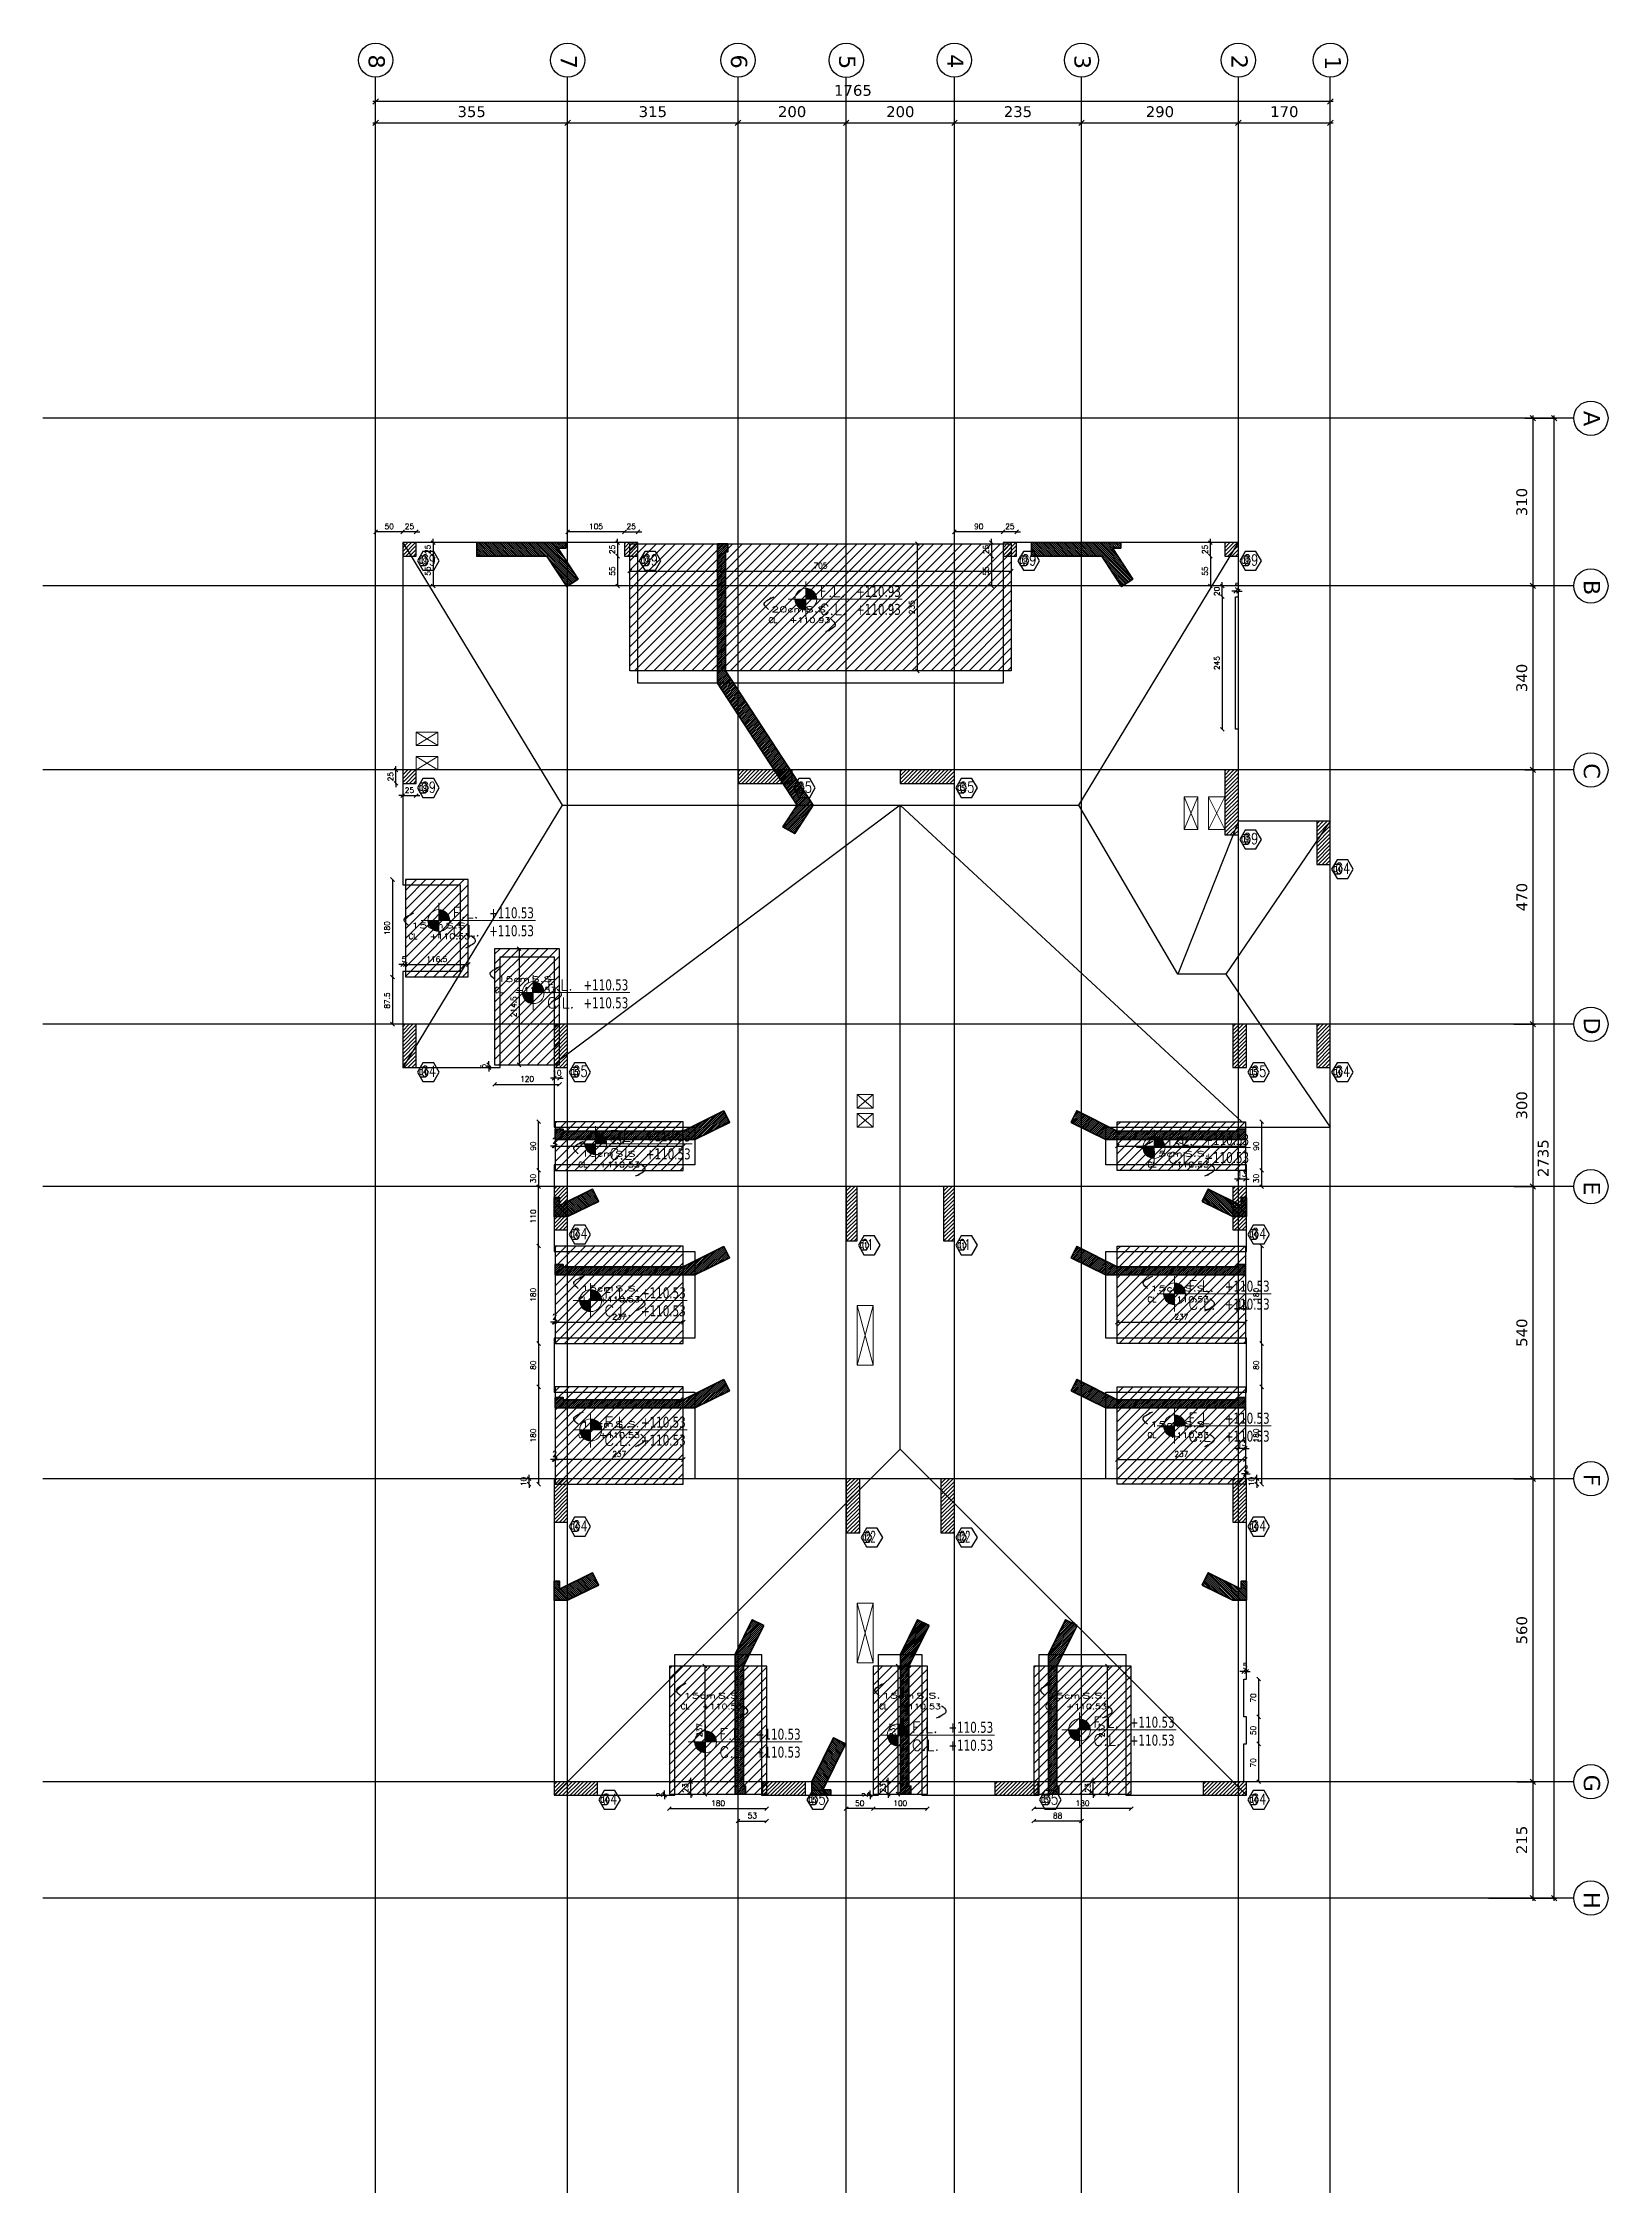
# Model space of a CAD drawing. Header units: inches. Extents: x -48 to 777, y -156 to 510.
# Drawn here: x 634.72 to 663.66, y -128.46 to -88.72 of the extents above; entities that cross this region are included whole.
import ezdxf
from ezdxf.enums import TextEntityAlignment as Align

# ---------------------------------------------------------------- set-up
doc = ezdxf.new("R2010")
doc.units = ezdxf.units.IN
doc.header["$MEASUREMENT"] = 0
doc.linetypes.add('NUHA', pattern=[1.45, 0.75, -0.25, 0.2, -0.25])
doc.layers.get('Defpoints').update_dxf_attribs({"lineweight": 5})
for name, color, linetype, lineweight in [('A-PILLARS', 1, 'Continuous', 60), ('A-SIGNS1', 20, 'Continuous', 15), ('A-SIGNS2', 30, 'Continuous', 15), ('H-PILLARS', 61, 'Continuous', 5), ('str-shaft', 1, 'Continuous', 5)]:
    doc.layers.add(name, color=color, linetype=linetype, lineweight=lineweight)
doc.layers.add('HH-DARK GREY', color=7, linetype='Continuous', lineweight=5, true_color=0x404040)
for name, color, linetype in [('Str-Axes', 8, 'Continuous'), ('str-col-hatch', 8, 'Continuous'), ('str-COL-TAG-100', 1, 'Continuous'), ('str-COL-TAG-50', 7, 'Continuous'), ('str-columns', 3, 'Continuous'), ('str-sunken-slabs', 5, 'Continuous')]:
    doc.layers.add(name, color=color, linetype=linetype)
doc.styles.add('ROMAN', font='ROMANS.SHX')
doc.styles.add('ROMAND', font='verdana.ttf')
doc.styles.add('ROMANS', font='romans__.ttf', dxfattribs={"height": 0.14})
doc.dimstyles.new('M-1.100', dxfattribs={"dimtxt": 0.2, "dimasz": 0.1, "dimexe": 0.05, "dimexo": 0.05, "dimgap": 0.1, "dimtad": 1, "dimlfac": 100, "dimrnd": 0.5, "dimzin": 9, "dimdsep": 46, "dimtxsty": 'ROMAND', "dimblk": 'OBLIQUE', "dimcen": 1, "dimdle": 0.05, "dimclrd": 256, "dimclre": 256, "dimclrt": 2, "dimadec": 0, "dimazin": 0, "dimtfac": 0.666667, "dimtmove": 2, "dimatfit": 3, "dimfxl": 0.04, "dimtolj": 1, "dimtzin": 5, "dimlwd": -1, "dimlwe": -1, "dimarcsym": 0})
doc.dimstyles.new('structure', dxfattribs={"dimtxt": 0.1, "dimasz": 0.07, "dimexe": 0.18, "dimexo": 1, "dimgap": 0.05, "dimtad": 1, "dimdec": 1, "dimlfac": 100, "dimrnd": 0.5, "dimdsep": 46, "dimtxsty": 'ROMAN', "dimblk1": 'OBLIQUE', "dimblk2": 'OBLIQUE', "dimsah": 1, "dimcen": 0.009, "dimse1": 1, "dimse2": 1, "dimclrd": 4, "dimclre": 9, "dimclrt": 1, "dimadec": 0, "dimazin": 0, "dimtfac": 0.066667, "dimtdec": 1, "dimtix": 1, "dimtmove": 2, "dimatfit": 3, "dimldrblk": 'OBLIQUE', "dimfxl": 0.18, "dimtolj": 1, "dimarcsym": 0})
pattern_1 = [(45, (645.39616, -335.52274), (-0.08838835, 0.08838835), [])]
pattern_2 = [(315, (444.075857, -53.69414), (0.0176776695, 0.0176776695), [])]
pattern_3 = [(315, (590.762164, -335.52274), (0.0176776695, 0.0176776695), [])]
pattern_4 = [(315, (582.844532, -335.52274), (0.0176776695, 0.0176776695), [])]
pattern_5 = [(315, (590.762164, -328.431841), (0.0176776695, 0.0176776695), [])]
pattern_6 = [(315, (582.844532, -328.431841), (0.0176776695, 0.0176776695), [])]
pattern_7 = [(315, (597.307354, -292.808381), (0.0176776695, 0.0176776695), [])]
pattern_8 = [(225, (452.044224, -42.36952), (0.0176776695, -0.0176776695), [])]
pattern_9 = [(315, (587.050737, -292.808383), (0.0176776695, 0.0176776695), [])]
pattern_10 = [(225, (475.48517, -51.784483), (0.0176776695, -0.0176776695), [])]
pattern_11 = [(225, (469.691575, -51.784483), (0.0176776695, -0.0176776695), [])]
pattern_12 = [(225, (468.196997, -46.477397), (0.0176776695, -0.0176776695), [])]
pattern_13 = [(225, (468.196997, -44.020596), (0.0176776695, -0.0176776695), [])]
pattern_14 = [(225, (468.196997, -41.516822), (0.0176776695, -0.0176776695), [])]

# ---------------------------------------------------------------- blocks, each defined once
blk = doc.blocks.new('GXFHGCGFCD')
at = {"layer": 'A-SIGNS1', "linetype": 'NUHA'}
h = blk.add_hatch(color=256, dxfattribs=at)
h.paths.add_polyline_path([(90.382, 61.33), (90.382, 61.17), (90.542, 61.17, 0.414214)])
h.paths.add_polyline_path([(90.382, 61.17), (90.222, 61.17, 0.414214), (90.382, 61.01)])
at = {"layer": 'A-SIGNS1'}
for p, q in [((90.126, 61.17), (91.79, 61.17)), ((90.382, 60.914), (90.382, 61.426))]:
    blk.add_line(p, q, dxfattribs=at)
blk.add_circle((90.382, 61.17), 0.16, dxfattribs=at)
blk = doc.blocks.new('DGXFHXFGDFD')
at = {"layer": 'A-SIGNS1'}
blk.add_blockref('GXFHGCGFCD', (0, 0), dxfattribs=at)
at = {"layer": 'A-SIGNS2', "linetype": 'NUHA', "style": 'ROMANS'}
for s, p in [('F.L.', (90.583, 61.203)), ('C.L.', (90.583, 60.941))]:
    blk.add_text(s, height=0.16, dxfattribs=at).set_placement(p)
at = {"layer": 'A-SIGNS2', "style": 'ROMANS', "width": 0.910135, "flags": 4}
for tag, p, p2 in [('NIV.FINI', (91.116, 61.203), (91.79, 61.203)), ('NIV.BETON', (91.116, 60.941), (91.79, 60.941))]:
    blk.add_attdef(tag, text='', height=0.16, dxfattribs=at).set_placement(p, p2, align=Align.FIT)
blk = doc.blocks.new('tags')
at = {"layer": 'str-COL-TAG-100', "color": 2}
blk.add_lwpolyline([(0.125, -0.262), (0.325, -0.262), (0.425, -0.088), (0.325, 0.085), (0.125, 0.085), (0.025, -0.088)], close=True, dxfattribs=at)
at = {"layer": 'str-COL-TAG-50', "color": 2}
blk.add_lwpolyline([(0.075, -0.175), (0.175, -0.175), (0.225, -0.088), (0.175, -0.002), (0.075, -0.002), (0.025, -0.088)], close=True, dxfattribs=at)
at = {"layer": 'str-COL-TAG-100', "color": 1, "style": 'ROMANS', "width": 0.699426}
blk.add_attdef('NUMBER', text='', height=0.2, dxfattribs=at).set_placement((0.092, -0.174), (0.368, -0.174), align=Align.FIT)
at = {"layer": 'str-COL-TAG-50', "color": 1, "style": 'ROMANS', "width": 0.697102}
blk.add_attdef('NUMBER', text='', height=0.1, dxfattribs=at).set_placement((0.056, -0.138), (0.194, -0.138), align=Align.FIT)
blk = doc.blocks.new('_Oblique')
at = {"color": 0, "linetype": 'ByBlock', "lineweight": -2}
blk.add_line((-0.5, -0.5), (0.5, 0.5), dxfattribs=at)
blk = doc.blocks.new('*D2423')
at = {"layer": 'Defpoints', "color": 0, "transparency": 16777216}
for p in [(662.07, -95.654), (662.663, -95.654), (661.397, -123.005)]:
    blk.add_point(p, dxfattribs=at)
at = {"layer": 'Str-Axes', "transparency": 16777216}
for p, q in [((662.12, -95.654), (662.713, -95.654)), ((662.663, -123.055), (662.663, -95.604)), ((661.447, -123.005), (662.713, -123.005))]:
    blk.add_line(p, q, dxfattribs=at)
at = {"layer": 'Str-Axes', "transparency": 16777216, "xscale": 0.1, "yscale": 0.1, "zscale": 0.1}
for p, rotation in [((662.663, -95.654), 90), ((662.663, -123.005), 270)]:
    blk.add_blockref('_Oblique', p, dxfattribs=dict(at, rotation=rotation))
at = {"layer": 'Str-Axes', "color": 2, "transparency": 16777216, "insert": (662.459, -109.33), "char_height": 0.2, "attachment_point": 5, "rotation": 90, "style": 'ROMAND'}
blk.add_mtext('\\A1;2735', dxfattribs=at)
blk = doc.blocks.new('*D2424')
at = {"layer": 'Defpoints', "color": 0, "transparency": 16777216}
for p in [(661.864, -109.855), (661.864, -115.255), (662.269, -115.255)]:
    blk.add_point(p, dxfattribs=at)
at = {"layer": 'Str-Axes', "transparency": 16777216}
for p, q in [((661.914, -109.855), (662.319, -109.855)), ((662.269, -109.805), (662.269, -115.305)), ((661.914, -115.255), (662.319, -115.255))]:
    blk.add_line(p, q, dxfattribs=at)
at = {"layer": 'Str-Axes', "transparency": 16777216, "xscale": 0.1, "yscale": 0.1, "zscale": 0.1}
for p, rotation in [((662.269, -109.855), 90), ((662.269, -115.255), 270)]:
    blk.add_blockref('_Oblique', p, dxfattribs=dict(at, rotation=rotation))
at = {"layer": 'Str-Axes', "color": 2, "transparency": 16777216, "insert": (662.065, -112.555), "char_height": 0.2, "attachment_point": 5, "rotation": 90, "style": 'ROMAND'}
blk.add_mtext('\\A1;540', dxfattribs=at)
blk = doc.blocks.new('*D2425')
at = {"layer": 'Defpoints', "color": 0, "transparency": 16777216}
for p in [(661.864, -106.854), (661.864, -109.855), (662.269, -109.855)]:
    blk.add_point(p, dxfattribs=at)
at = {"layer": 'Str-Axes', "transparency": 16777216}
for p, q in [((661.914, -106.854), (662.319, -106.854)), ((662.269, -106.804), (662.269, -109.905)), ((661.914, -109.855), (662.319, -109.855))]:
    blk.add_line(p, q, dxfattribs=at)
at = {"layer": 'Str-Axes', "transparency": 16777216, "xscale": 0.1, "yscale": 0.1, "zscale": 0.1}
for p, rotation in [((662.269, -106.854), 90), ((662.269, -109.855), 270)]:
    blk.add_blockref('_Oblique', p, dxfattribs=dict(at, rotation=rotation))
at = {"layer": 'Str-Axes', "color": 2, "transparency": 16777216, "insert": (662.064, -108.355), "char_height": 0.2, "attachment_point": 5, "rotation": 90, "style": 'ROMAND'}
blk.add_mtext('\\A1;300', dxfattribs=at)
blk = doc.blocks.new('*D2426')
at = {"layer": 'Defpoints', "color": 0, "transparency": 16777216}
for p in [(662.07, -102.154), (661.874, -106.854), (662.269, -106.854)]:
    blk.add_point(p, dxfattribs=at)
at = {"layer": 'Str-Axes', "transparency": 16777216}
for p, q in [((662.269, -102.104), (662.269, -106.904)), ((662.12, -102.154), (662.319, -102.154)), ((661.924, -106.854), (662.319, -106.854))]:
    blk.add_line(p, q, dxfattribs=at)
at = {"layer": 'Str-Axes', "transparency": 16777216, "xscale": 0.1, "yscale": 0.1, "zscale": 0.1}
for p, rotation in [((662.269, -102.154), 90), ((662.269, -106.854), 270)]:
    blk.add_blockref('_Oblique', p, dxfattribs=dict(at, rotation=rotation))
at = {"layer": 'Str-Axes', "color": 2, "transparency": 16777216, "insert": (662.065, -104.504), "char_height": 0.2, "attachment_point": 5, "rotation": 90, "style": 'ROMAND'}
blk.add_mtext('\\A1;470', dxfattribs=at)
blk = doc.blocks.new('*D2427')
at = {"layer": 'Defpoints', "color": 0, "transparency": 16777216}
for p in [(662.172, -98.754), (662.118, -102.154), (662.269, -102.154)]:
    blk.add_point(p, dxfattribs=at)
at = {"layer": 'Str-Axes', "transparency": 16777216}
for p, q in [((662.222, -98.754), (662.319, -98.754)), ((662.269, -98.704), (662.269, -102.204)), ((662.168, -102.154), (662.319, -102.154))]:
    blk.add_line(p, q, dxfattribs=at)
at = {"layer": 'Str-Axes', "transparency": 16777216, "xscale": 0.1, "yscale": 0.1, "zscale": 0.1}
for p, rotation in [((662.269, -98.754), 90), ((662.269, -102.154), 270)]:
    blk.add_blockref('_Oblique', p, dxfattribs=dict(at, rotation=rotation))
at = {"layer": 'Str-Axes', "color": 2, "transparency": 16777216, "insert": (662.064, -100.454), "char_height": 0.2, "attachment_point": 5, "rotation": 90, "style": 'ROMAND'}
blk.add_mtext('\\A1;340', dxfattribs=at)
blk = doc.blocks.new('*D2428')
at = {"layer": 'Defpoints', "color": 0, "transparency": 16777216}
for p in [(662.172, -95.654), (662.172, -98.754), (662.269, -98.754)]:
    blk.add_point(p, dxfattribs=at)
at = {"layer": 'Str-Axes', "transparency": 16777216}
for p, q in [((662.222, -95.654), (662.319, -95.654)), ((662.269, -95.604), (662.269, -98.804)), ((662.222, -98.754), (662.319, -98.754))]:
    blk.add_line(p, q, dxfattribs=at)
at = {"layer": 'Str-Axes', "transparency": 16777216, "xscale": 0.1, "yscale": 0.1, "zscale": 0.1}
for p, rotation in [((662.269, -95.654), 90), ((662.269, -98.754), 270)]:
    blk.add_blockref('_Oblique', p, dxfattribs=dict(at, rotation=rotation))
at = {"layer": 'Str-Axes', "color": 2, "transparency": 16777216, "insert": (662.064, -97.204), "char_height": 0.2, "attachment_point": 5, "rotation": 90, "style": 'ROMAND'}
blk.add_mtext('\\A1;310', dxfattribs=at)
blk = doc.blocks.new('*D2429')
at = {"layer": 'Defpoints', "color": 0, "transparency": 16777216}
for p in [(661.922, -115.255), (662.269, -120.855), (662.296, -120.855)]:
    blk.add_point(p, dxfattribs=at)
at = {"layer": 'Str-Axes', "transparency": 16777216}
for p, q in [((662.269, -115.205), (662.269, -120.905)), ((661.972, -115.255), (662.319, -115.255)), ((662.246, -120.855), (662.219, -120.855))]:
    blk.add_line(p, q, dxfattribs=at)
at = {"layer": 'Str-Axes', "transparency": 16777216, "xscale": 0.1, "yscale": 0.1, "zscale": 0.1}
for p, rotation in [((662.269, -115.255), 90), ((662.269, -120.855), 270)]:
    blk.add_blockref('_Oblique', p, dxfattribs=dict(at, rotation=rotation))
at = {"layer": 'Str-Axes', "color": 2, "transparency": 16777216, "insert": (662.065, -118.055), "char_height": 0.2, "attachment_point": 5, "rotation": 90, "style": 'ROMAND'}
blk.add_mtext('\\A1;560', dxfattribs=at)
blk = doc.blocks.new('*D2430')
at = {"layer": 'Defpoints', "color": 0, "transparency": 16777216}
for p in [(661.922, -120.855), (662.066, -123.005), (662.269, -123.005)]:
    blk.add_point(p, dxfattribs=at)
at = {"layer": 'Str-Axes', "transparency": 16777216}
for p, q in [((661.972, -120.855), (662.319, -120.855)), ((662.269, -120.805), (662.269, -123.055)), ((662.116, -123.005), (662.319, -123.005))]:
    blk.add_line(p, q, dxfattribs=at)
at = {"layer": 'Str-Axes', "transparency": 16777216, "xscale": 0.1, "yscale": 0.1, "zscale": 0.1}
for p, rotation in [((662.269, -120.855), 90), ((662.269, -123.005), 270)]:
    blk.add_blockref('_Oblique', p, dxfattribs=dict(at, rotation=rotation))
at = {"layer": 'Str-Axes', "color": 2, "transparency": 16777216, "insert": (662.064, -121.93), "char_height": 0.2, "attachment_point": 5, "rotation": 90, "style": 'ROMAND'}
blk.add_mtext('\\A1;215', dxfattribs=at)
blk = doc.blocks.new('*D2431')
at = {"layer": 'Defpoints', "color": 0, "transparency": 16777216}
for p in [(640.873, -89.801), (640.873, -90.556), (658.523, -90.387)]:
    blk.add_point(p, dxfattribs=at)
at = {"layer": 'Str-Axes', "transparency": 16777216}
for p, q in [((658.573, -89.801), (640.823, -89.801)), ((640.873, -90.506), (640.873, -89.751)), ((658.523, -90.337), (658.523, -89.751))]:
    blk.add_line(p, q, dxfattribs=at)
at = {"layer": 'Str-Axes', "transparency": 16777216, "xscale": 0.1, "yscale": 0.1, "zscale": 0.1, "rotation": 180}
blk.add_blockref('_Oblique', (640.873, -89.801), dxfattribs=at)
at = {"layer": 'Str-Axes', "transparency": 16777216, "xscale": 0.1, "yscale": 0.1, "zscale": 0.1}
blk.add_blockref('_Oblique', (658.523, -89.801), dxfattribs=at)
at = {"layer": 'Str-Axes', "color": 2, "transparency": 16777216, "insert": (649.698, -89.597), "char_height": 0.2, "attachment_point": 5, "style": 'ROMAND'}
blk.add_mtext('\\A1;1765', dxfattribs=at)
blk = doc.blocks.new('*D2432')
at = {"layer": 'Defpoints', "color": 0, "transparency": 16777216}
for p in [(658.523, -90.194), (656.823, -90.34), (658.523, -90.387)]:
    blk.add_point(p, dxfattribs=at)
at = {"layer": 'Str-Axes', "transparency": 16777216}
for p, q in [((656.773, -90.194), (658.573, -90.194)), ((656.823, -90.29), (656.823, -90.144)), ((658.523, -90.337), (658.523, -90.144))]:
    blk.add_line(p, q, dxfattribs=at)
at = {"layer": 'Str-Axes', "transparency": 16777216, "xscale": 0.1, "yscale": 0.1, "zscale": 0.1, "rotation": 180}
blk.add_blockref('_Oblique', (656.823, -90.194), dxfattribs=at)
at = {"layer": 'Str-Axes', "transparency": 16777216, "xscale": 0.1, "yscale": 0.1, "zscale": 0.1}
blk.add_blockref('_Oblique', (658.523, -90.194), dxfattribs=at)
at = {"layer": 'Str-Axes', "color": 2, "transparency": 16777216, "insert": (657.673, -89.99), "char_height": 0.2, "attachment_point": 5, "style": 'ROMAND'}
blk.add_mtext('\\A1;170', dxfattribs=at)
blk = doc.blocks.new('*D2433')
at = {"layer": 'Defpoints', "color": 0, "transparency": 16777216}
for p in [(656.823, -90.194), (653.923, -90.358), (656.823, -90.34)]:
    blk.add_point(p, dxfattribs=at)
at = {"layer": 'Str-Axes', "transparency": 16777216}
for p, q in [((653.873, -90.194), (656.873, -90.194)), ((653.923, -90.308), (653.923, -90.144)), ((656.823, -90.29), (656.823, -90.144))]:
    blk.add_line(p, q, dxfattribs=at)
at = {"layer": 'Str-Axes', "transparency": 16777216, "xscale": 0.1, "yscale": 0.1, "zscale": 0.1, "rotation": 180}
blk.add_blockref('_Oblique', (653.923, -90.194), dxfattribs=at)
at = {"layer": 'Str-Axes', "transparency": 16777216, "xscale": 0.1, "yscale": 0.1, "zscale": 0.1}
blk.add_blockref('_Oblique', (656.823, -90.194), dxfattribs=at)
at = {"layer": 'Str-Axes', "color": 2, "transparency": 16777216, "insert": (655.373, -89.99), "char_height": 0.2, "attachment_point": 5, "style": 'ROMAND'}
blk.add_mtext('\\A1;290', dxfattribs=at)
blk = doc.blocks.new('*D2434')
at = {"layer": 'Defpoints', "color": 0, "transparency": 16777216}
for p in [(653.923, -90.194), (651.573, -90.358), (653.923, -90.358)]:
    blk.add_point(p, dxfattribs=at)
at = {"layer": 'Str-Axes', "transparency": 16777216}
for p, q in [((651.523, -90.194), (653.973, -90.194)), ((651.573, -90.308), (651.573, -90.144)), ((653.923, -90.308), (653.923, -90.144))]:
    blk.add_line(p, q, dxfattribs=at)
at = {"layer": 'Str-Axes', "transparency": 16777216, "xscale": 0.1, "yscale": 0.1, "zscale": 0.1, "rotation": 180}
blk.add_blockref('_Oblique', (651.573, -90.194), dxfattribs=at)
at = {"layer": 'Str-Axes', "transparency": 16777216, "xscale": 0.1, "yscale": 0.1, "zscale": 0.1}
blk.add_blockref('_Oblique', (653.923, -90.194), dxfattribs=at)
at = {"layer": 'Str-Axes', "color": 2, "transparency": 16777216, "insert": (652.748, -89.99), "char_height": 0.2, "attachment_point": 5, "style": 'ROMAND'}
blk.add_mtext('\\A1;235', dxfattribs=at)
blk = doc.blocks.new('*D2435')
at = {"layer": 'Defpoints', "color": 0, "transparency": 16777216}
for p in [(651.573, -90.194), (649.573, -90.358), (651.573, -90.358)]:
    blk.add_point(p, dxfattribs=at)
at = {"layer": 'Str-Axes', "transparency": 16777216}
for p, q in [((649.523, -90.194), (651.623, -90.194)), ((649.573, -90.308), (649.573, -90.144)), ((651.573, -90.308), (651.573, -90.144))]:
    blk.add_line(p, q, dxfattribs=at)
at = {"layer": 'Str-Axes', "transparency": 16777216, "xscale": 0.1, "yscale": 0.1, "zscale": 0.1, "rotation": 180}
blk.add_blockref('_Oblique', (649.573, -90.194), dxfattribs=at)
at = {"layer": 'Str-Axes', "transparency": 16777216, "xscale": 0.1, "yscale": 0.1, "zscale": 0.1}
blk.add_blockref('_Oblique', (651.573, -90.194), dxfattribs=at)
at = {"layer": 'Str-Axes', "color": 2, "transparency": 16777216, "insert": (650.573, -89.99), "char_height": 0.2, "attachment_point": 5, "style": 'ROMAND'}
blk.add_mtext('\\A1;200', dxfattribs=at)
blk = doc.blocks.new('*D2436')
at = {"layer": 'Defpoints', "color": 0, "transparency": 16777216}
for p in [(649.573, -90.194), (647.573, -90.425), (649.573, -90.358)]:
    blk.add_point(p, dxfattribs=at)
at = {"layer": 'Str-Axes', "transparency": 16777216}
for p, q in [((647.523, -90.194), (649.623, -90.194)), ((647.573, -90.375), (647.573, -90.144)), ((649.573, -90.308), (649.573, -90.144))]:
    blk.add_line(p, q, dxfattribs=at)
at = {"layer": 'Str-Axes', "transparency": 16777216, "xscale": 0.1, "yscale": 0.1, "zscale": 0.1, "rotation": 180}
blk.add_blockref('_Oblique', (647.573, -90.194), dxfattribs=at)
at = {"layer": 'Str-Axes', "transparency": 16777216, "xscale": 0.1, "yscale": 0.1, "zscale": 0.1}
blk.add_blockref('_Oblique', (649.573, -90.194), dxfattribs=at)
at = {"layer": 'Str-Axes', "color": 2, "transparency": 16777216, "insert": (648.573, -89.99), "char_height": 0.2, "attachment_point": 5, "style": 'ROMAND'}
blk.add_mtext('\\A1;200', dxfattribs=at)
blk = doc.blocks.new('*D2437')
at = {"layer": 'Defpoints', "color": 0, "transparency": 16777216}
for p in [(647.573, -90.194), (644.423, -90.556), (647.573, -90.425)]:
    blk.add_point(p, dxfattribs=at)
at = {"layer": 'Str-Axes', "transparency": 16777216}
for p, q in [((644.373, -90.194), (647.623, -90.194)), ((644.423, -90.506), (644.423, -90.144)), ((647.573, -90.375), (647.573, -90.144))]:
    blk.add_line(p, q, dxfattribs=at)
at = {"layer": 'Str-Axes', "transparency": 16777216, "xscale": 0.1, "yscale": 0.1, "zscale": 0.1, "rotation": 180}
blk.add_blockref('_Oblique', (644.423, -90.194), dxfattribs=at)
at = {"layer": 'Str-Axes', "transparency": 16777216, "xscale": 0.1, "yscale": 0.1, "zscale": 0.1}
blk.add_blockref('_Oblique', (647.573, -90.194), dxfattribs=at)
at = {"layer": 'Str-Axes', "color": 2, "transparency": 16777216, "insert": (645.998, -89.99), "char_height": 0.2, "attachment_point": 5, "style": 'ROMAND'}
blk.add_mtext('\\A1;315', dxfattribs=at)
blk = doc.blocks.new('*D2438')
at = {"layer": 'Defpoints', "color": 0, "transparency": 16777216}
for p in [(644.423, -90.194), (640.873, -90.556), (644.423, -90.556)]:
    blk.add_point(p, dxfattribs=at)
at = {"layer": 'Str-Axes', "transparency": 16777216}
for p, q in [((640.823, -90.194), (644.473, -90.194)), ((640.873, -90.506), (640.873, -90.144)), ((644.423, -90.506), (644.423, -90.144))]:
    blk.add_line(p, q, dxfattribs=at)
at = {"layer": 'Str-Axes', "transparency": 16777216, "xscale": 0.1, "yscale": 0.1, "zscale": 0.1, "rotation": 180}
blk.add_blockref('_Oblique', (640.873, -90.194), dxfattribs=at)
at = {"layer": 'Str-Axes', "transparency": 16777216, "xscale": 0.1, "yscale": 0.1, "zscale": 0.1}
blk.add_blockref('_Oblique', (644.423, -90.194), dxfattribs=at)
at = {"layer": 'Str-Axes', "color": 2, "transparency": 16777216, "insert": (642.648, -89.99), "char_height": 0.2, "attachment_point": 5, "style": 'ROMAND'}
blk.add_mtext('\\A1;355', dxfattribs=at)
blk = doc.blocks.new('*D2439')
at = {"layer": 'Defpoints', "color": 0, "transparency": 16777216}
for p in [(662.07, -95.654), (662.663, -95.654), (661.397, -123.005)]:
    blk.add_point(p, dxfattribs=at)
at = {"layer": 'Str-Axes', "transparency": 16777216}
for p, q in [((662.12, -95.654), (662.713, -95.654)), ((662.663, -123.055), (662.663, -95.604)), ((661.447, -123.005), (662.713, -123.005))]:
    blk.add_line(p, q, dxfattribs=at)
at = {"layer": 'Str-Axes', "transparency": 16777216, "xscale": 0.1, "yscale": 0.1, "zscale": 0.1}
for p, rotation in [((662.663, -95.654), 90), ((662.663, -123.005), 270)]:
    blk.add_blockref('_Oblique', p, dxfattribs=dict(at, rotation=rotation))
at = {"layer": 'Str-Axes', "color": 2, "transparency": 16777216, "insert": (662.459, -109.33), "char_height": 0.2, "attachment_point": 5, "rotation": 90, "style": 'ROMAND'}
blk.add_mtext('\\A1;2735', dxfattribs=at)
blk = doc.blocks.new('*D2418')
at = {"layer": 'Defpoints', "color": 0, "transparency": 16777216}
for p in [(661.864, -109.855), (661.864, -115.255), (662.269, -115.255)]:
    blk.add_point(p, dxfattribs=at)
at = {"layer": 'Str-Axes', "transparency": 16777216}
for p, q in [((661.914, -109.855), (662.319, -109.855)), ((662.269, -109.805), (662.269, -115.305)), ((661.914, -115.255), (662.319, -115.255))]:
    blk.add_line(p, q, dxfattribs=at)
at = {"layer": 'Str-Axes', "transparency": 16777216, "xscale": 0.1, "yscale": 0.1, "zscale": 0.1}
for p, rotation in [((662.269, -109.855), 90), ((662.269, -115.255), 270)]:
    blk.add_blockref('_Oblique', p, dxfattribs=dict(at, rotation=rotation))
at = {"layer": 'Str-Axes', "color": 2, "transparency": 16777216, "insert": (662.065, -112.555), "char_height": 0.2, "attachment_point": 5, "rotation": 90, "style": 'ROMAND'}
blk.add_mtext('\\A1;540', dxfattribs=at)
blk = doc.blocks.new('*D2419')
at = {"layer": 'Defpoints', "color": 0, "transparency": 16777216}
for p in [(661.864, -106.854), (661.864, -109.855), (662.269, -109.855)]:
    blk.add_point(p, dxfattribs=at)
at = {"layer": 'Str-Axes', "transparency": 16777216}
for p, q in [((661.914, -106.854), (662.319, -106.854)), ((662.269, -106.804), (662.269, -109.905)), ((661.914, -109.855), (662.319, -109.855))]:
    blk.add_line(p, q, dxfattribs=at)
at = {"layer": 'Str-Axes', "transparency": 16777216, "xscale": 0.1, "yscale": 0.1, "zscale": 0.1}
for p, rotation in [((662.269, -106.854), 90), ((662.269, -109.855), 270)]:
    blk.add_blockref('_Oblique', p, dxfattribs=dict(at, rotation=rotation))
at = {"layer": 'Str-Axes', "color": 2, "transparency": 16777216, "insert": (662.064, -108.355), "char_height": 0.2, "attachment_point": 5, "rotation": 90, "style": 'ROMAND'}
blk.add_mtext('\\A1;300', dxfattribs=at)
blk = doc.blocks.new('*D2420')
at = {"layer": 'Defpoints', "color": 0, "transparency": 16777216}
for p in [(662.07, -102.154), (661.874, -106.854), (662.269, -106.854)]:
    blk.add_point(p, dxfattribs=at)
at = {"layer": 'Str-Axes', "transparency": 16777216}
for p, q in [((662.269, -102.104), (662.269, -106.904)), ((662.12, -102.154), (662.319, -102.154)), ((661.924, -106.854), (662.319, -106.854))]:
    blk.add_line(p, q, dxfattribs=at)
at = {"layer": 'Str-Axes', "transparency": 16777216, "xscale": 0.1, "yscale": 0.1, "zscale": 0.1}
for p, rotation in [((662.269, -102.154), 90), ((662.269, -106.854), 270)]:
    blk.add_blockref('_Oblique', p, dxfattribs=dict(at, rotation=rotation))
at = {"layer": 'Str-Axes', "color": 2, "transparency": 16777216, "insert": (662.065, -104.504), "char_height": 0.2, "attachment_point": 5, "rotation": 90, "style": 'ROMAND'}
blk.add_mtext('\\A1;470', dxfattribs=at)
blk = doc.blocks.new('*D2440')
at = {"layer": 'Defpoints', "color": 0, "transparency": 16777216}
for p in [(662.172, -98.754), (662.118, -102.154), (662.269, -102.154)]:
    blk.add_point(p, dxfattribs=at)
at = {"layer": 'Str-Axes', "transparency": 16777216}
for p, q in [((662.222, -98.754), (662.319, -98.754)), ((662.269, -98.704), (662.269, -102.204)), ((662.168, -102.154), (662.319, -102.154))]:
    blk.add_line(p, q, dxfattribs=at)
at = {"layer": 'Str-Axes', "transparency": 16777216, "xscale": 0.1, "yscale": 0.1, "zscale": 0.1}
for p, rotation in [((662.269, -98.754), 90), ((662.269, -102.154), 270)]:
    blk.add_blockref('_Oblique', p, dxfattribs=dict(at, rotation=rotation))
at = {"layer": 'Str-Axes', "color": 2, "transparency": 16777216, "insert": (662.064, -100.454), "char_height": 0.2, "attachment_point": 5, "rotation": 90, "style": 'ROMAND'}
blk.add_mtext('\\A1;340', dxfattribs=at)
blk = doc.blocks.new('*D2421')
at = {"layer": 'Defpoints', "color": 0, "transparency": 16777216}
for p in [(662.172, -95.654), (662.172, -98.754), (662.269, -98.754)]:
    blk.add_point(p, dxfattribs=at)
at = {"layer": 'Str-Axes', "transparency": 16777216}
for p, q in [((662.222, -95.654), (662.319, -95.654)), ((662.269, -95.604), (662.269, -98.804)), ((662.222, -98.754), (662.319, -98.754))]:
    blk.add_line(p, q, dxfattribs=at)
at = {"layer": 'Str-Axes', "transparency": 16777216, "xscale": 0.1, "yscale": 0.1, "zscale": 0.1}
for p, rotation in [((662.269, -95.654), 90), ((662.269, -98.754), 270)]:
    blk.add_blockref('_Oblique', p, dxfattribs=dict(at, rotation=rotation))
at = {"layer": 'Str-Axes', "color": 2, "transparency": 16777216, "insert": (662.064, -97.204), "char_height": 0.2, "attachment_point": 5, "rotation": 90, "style": 'ROMAND'}
blk.add_mtext('\\A1;310', dxfattribs=at)
blk = doc.blocks.new('*D2441')
at = {"layer": 'Defpoints', "color": 0, "transparency": 16777216}
for p in [(661.922, -115.255), (662.269, -120.855), (662.296, -120.855)]:
    blk.add_point(p, dxfattribs=at)
at = {"layer": 'Str-Axes', "transparency": 16777216}
for p, q in [((662.269, -115.205), (662.269, -120.905)), ((661.972, -115.255), (662.319, -115.255)), ((662.246, -120.855), (662.219, -120.855))]:
    blk.add_line(p, q, dxfattribs=at)
at = {"layer": 'Str-Axes', "transparency": 16777216, "xscale": 0.1, "yscale": 0.1, "zscale": 0.1}
for p, rotation in [((662.269, -115.255), 90), ((662.269, -120.855), 270)]:
    blk.add_blockref('_Oblique', p, dxfattribs=dict(at, rotation=rotation))
at = {"layer": 'Str-Axes', "color": 2, "transparency": 16777216, "insert": (662.065, -118.055), "char_height": 0.2, "attachment_point": 5, "rotation": 90, "style": 'ROMAND'}
blk.add_mtext('\\A1;560', dxfattribs=at)
blk = doc.blocks.new('*D2422')
at = {"layer": 'Defpoints', "color": 0, "transparency": 16777216}
for p in [(661.922, -120.855), (662.066, -123.005), (662.269, -123.005)]:
    blk.add_point(p, dxfattribs=at)
at = {"layer": 'Str-Axes', "transparency": 16777216}
for p, q in [((661.972, -120.855), (662.319, -120.855)), ((662.269, -120.805), (662.269, -123.055)), ((662.116, -123.005), (662.319, -123.005))]:
    blk.add_line(p, q, dxfattribs=at)
at = {"layer": 'Str-Axes', "transparency": 16777216, "xscale": 0.1, "yscale": 0.1, "zscale": 0.1}
for p, rotation in [((662.269, -120.855), 90), ((662.269, -123.005), 270)]:
    blk.add_blockref('_Oblique', p, dxfattribs=dict(at, rotation=rotation))
at = {"layer": 'Str-Axes', "color": 2, "transparency": 16777216, "insert": (662.064, -121.93), "char_height": 0.2, "attachment_point": 5, "rotation": 90, "style": 'ROMAND'}
blk.add_mtext('\\A1;215', dxfattribs=at)
blk = doc.blocks.new('*D2442')
at = {"layer": 'Defpoints', "color": 0, "transparency": 16777216}
for p in [(645.473, -98.204), (645.347, -98.754), (645.473, -98.754)]:
    blk.add_point(p, dxfattribs=at)
at = {"layer": 'str-sunken-slabs', "color": 4, "lineweight": -2, "transparency": 16777216}
blk.add_line((645.347, -98.204), (645.347, -98.754), dxfattribs=at)
at = {"layer": 'str-sunken-slabs', "color": 4, "lineweight": -2, "transparency": 16777216, "xscale": 0.07, "yscale": 0.07, "zscale": 0.07}
for p, rotation in [((645.347, -98.204), 90), ((645.347, -98.754), 270)]:
    blk.add_blockref('_Oblique', p, dxfattribs=dict(at, rotation=rotation))
at = {"layer": 'str-sunken-slabs', "color": 1, "transparency": 16777216, "insert": (645.247, -98.479), "char_height": 0.1, "attachment_point": 5, "rotation": 90, "style": 'ROMAN'}
blk.add_mtext('\\A1;55', dxfattribs=at)
blk = doc.blocks.new('*D2443')
at = {"layer": 'Defpoints', "color": 0, "transparency": 16777216}
for p in [(645.473, -97.954), (645.347, -98.204), (645.473, -98.204)]:
    blk.add_point(p, dxfattribs=at)
at = {"layer": 'str-sunken-slabs', "color": 4, "lineweight": -2, "transparency": 16777216}
for p, q in [((645.347, -97.954), (645.347, -97.884)), ((645.347, -97.954), (645.347, -98.204)), ((645.347, -98.204), (645.347, -98.274))]:
    blk.add_line(p, q, dxfattribs=at)
at = {"layer": 'str-sunken-slabs', "color": 4, "lineweight": -2, "transparency": 16777216, "xscale": 0.07, "yscale": 0.07, "zscale": 0.07}
for p, rotation in [((645.347, -97.954), 270), ((645.347, -98.204), 90)]:
    blk.add_blockref('_Oblique', p, dxfattribs=dict(at, rotation=rotation))
at = {"layer": 'str-sunken-slabs', "color": 1, "transparency": 16777216, "insert": (645.247, -98.079), "char_height": 0.1, "attachment_point": 5, "rotation": 90, "style": 'ROMAN'}
blk.add_mtext('\\A1;25', dxfattribs=at)
blk = doc.blocks.new('*D2444')
at = {"layer": 'Defpoints', "color": 0, "transparency": 16777216}
for p in [(645.473, -97.954), (645.723, -97.754), (645.723, -97.954)]:
    blk.add_point(p, dxfattribs=at)
at = {"layer": 'str-sunken-slabs', "color": 4, "lineweight": -2, "transparency": 16777216}
for p, q in [((645.473, -97.754), (645.403, -97.754)), ((645.473, -97.754), (645.723, -97.754)), ((645.723, -97.754), (645.793, -97.754))]:
    blk.add_line(p, q, dxfattribs=at)
at = {"layer": 'str-sunken-slabs', "color": 4, "lineweight": -2, "transparency": 16777216, "xscale": 0.07, "yscale": 0.07, "zscale": 0.07}
blk.add_blockref('_Oblique', (645.473, -97.754), dxfattribs=at)
at = {"layer": 'str-sunken-slabs', "color": 4, "lineweight": -2, "transparency": 16777216, "xscale": 0.07, "yscale": 0.07, "zscale": 0.07, "rotation": 180}
blk.add_blockref('_Oblique', (645.723, -97.754), dxfattribs=at)
at = {"layer": 'str-sunken-slabs', "color": 1, "transparency": 16777216, "insert": (645.598, -97.654), "char_height": 0.1, "attachment_point": 5, "style": 'ROMAN'}
blk.add_mtext('\\A1;25', dxfattribs=at)
blk = doc.blocks.new('*D2445')
at = {"layer": 'Defpoints', "color": 0, "transparency": 16777216}
for p in [(644.423, -97.754), (644.423, -97.954), (645.473, -97.954)]:
    blk.add_point(p, dxfattribs=at)
at = {"layer": 'str-sunken-slabs', "color": 4, "lineweight": -2, "transparency": 16777216}
blk.add_line((645.473, -97.754), (644.423, -97.754), dxfattribs=at)
at = {"layer": 'str-sunken-slabs', "color": 4, "lineweight": -2, "transparency": 16777216, "xscale": 0.07, "yscale": 0.07, "zscale": 0.07}
for p, rotation in [((644.423, -97.754), 179.9999999999985), ((645.473, -97.754), 359.9999999999985)]:
    blk.add_blockref('_Oblique', p, dxfattribs=dict(at, rotation=rotation))
at = {"layer": 'str-sunken-slabs', "color": 1, "transparency": 16777216, "insert": (644.948, -97.654), "char_height": 0.1, "attachment_point": 5, "style": 'ROMAN'}
blk.add_mtext('\\A1;105', dxfattribs=at)
blk = doc.blocks.new('*D2446')
at = {"layer": 'Defpoints', "color": 0, "transparency": 16777216}
for p in [(641.373, -97.754), (641.373, -97.954), (641.623, -97.954)]:
    blk.add_point(p, dxfattribs=at)
at = {"layer": 'str-sunken-slabs', "color": 4, "lineweight": -2, "transparency": 16777216}
for p, q in [((641.373, -97.754), (641.303, -97.754)), ((641.623, -97.754), (641.373, -97.754)), ((641.623, -97.754), (641.693, -97.754))]:
    blk.add_line(p, q, dxfattribs=at)
at = {"layer": 'str-sunken-slabs', "color": 4, "lineweight": -2, "transparency": 16777216, "xscale": 0.07, "yscale": 0.07, "zscale": 0.07}
blk.add_blockref('_Oblique', (641.373, -97.754), dxfattribs=at)
at = {"layer": 'str-sunken-slabs', "color": 4, "lineweight": -2, "transparency": 16777216, "xscale": 0.07, "yscale": 0.07, "zscale": 0.07, "rotation": 180}
blk.add_blockref('_Oblique', (641.623, -97.754), dxfattribs=at)
at = {"layer": 'str-sunken-slabs', "color": 1, "transparency": 16777216, "insert": (641.498, -97.654), "char_height": 0.1, "attachment_point": 5, "style": 'ROMAN'}
blk.add_mtext('\\A1;25', dxfattribs=at)
blk = doc.blocks.new('*D2447')
at = {"layer": 'Defpoints', "color": 0, "transparency": 16777216}
for p in [(640.873, -97.754), (640.873, -97.954), (641.373, -97.954)]:
    blk.add_point(p, dxfattribs=at)
at = {"layer": 'str-sunken-slabs', "color": 4, "lineweight": -2, "transparency": 16777216}
blk.add_line((641.373, -97.754), (640.873, -97.754), dxfattribs=at)
at = {"layer": 'str-sunken-slabs', "color": 4, "lineweight": -2, "transparency": 16777216, "xscale": 0.07, "yscale": 0.07, "zscale": 0.07}
for p, rotation in [((640.873, -97.754), 180.0000000133402), ((641.373, -97.754), 1.334020893750676e-08)]:
    blk.add_blockref('_Oblique', p, dxfattribs=dict(at, rotation=rotation))
at = {"layer": 'str-sunken-slabs', "color": 1, "transparency": 16777216, "insert": (641.123, -97.654), "char_height": 0.1, "attachment_point": 5, "rotation": 0, "style": 'ROMAN'}
blk.add_mtext('\\A1;50', dxfattribs=at)
blk = doc.blocks.new('*D2448')
at = {"layer": 'Defpoints', "color": 0, "transparency": 16777216}
for p in [(641.623, -97.954), (641.623, -98.204), (641.937, -98.204)]:
    blk.add_point(p, dxfattribs=at)
at = {"layer": 'str-sunken-slabs', "color": 4, "lineweight": -2, "transparency": 16777216}
for p, q in [((641.937, -97.954), (641.937, -97.884)), ((641.937, -97.954), (641.937, -98.204)), ((641.937, -98.204), (641.937, -98.274))]:
    blk.add_line(p, q, dxfattribs=at)
at = {"layer": 'str-sunken-slabs', "color": 4, "lineweight": -2, "transparency": 16777216, "xscale": 0.07, "yscale": 0.07, "zscale": 0.07}
for p, rotation in [((641.937, -97.954), 270), ((641.937, -98.204), 90)]:
    blk.add_blockref('_Oblique', p, dxfattribs=dict(at, rotation=rotation))
at = {"layer": 'str-sunken-slabs', "color": 1, "transparency": 16777216, "insert": (641.837, -98.079), "char_height": 0.1, "attachment_point": 5, "rotation": 90, "style": 'ROMAN'}
blk.add_mtext('\\A1;25', dxfattribs=at)
blk = doc.blocks.new('*D2449')
at = {"layer": 'Defpoints', "color": 0, "transparency": 16777216}
for p in [(641.623, -98.204), (641.623, -98.754), (641.937, -98.754)]:
    blk.add_point(p, dxfattribs=at)
at = {"layer": 'str-sunken-slabs', "color": 4, "lineweight": -2, "transparency": 16777216}
blk.add_line((641.937, -98.204), (641.937, -98.754), dxfattribs=at)
at = {"layer": 'str-sunken-slabs', "color": 4, "lineweight": -2, "transparency": 16777216, "xscale": 0.07, "yscale": 0.07, "zscale": 0.07}
for p, rotation in [((641.937, -98.204), 90), ((641.937, -98.754), 270)]:
    blk.add_blockref('_Oblique', p, dxfattribs=dict(at, rotation=rotation))
at = {"layer": 'str-sunken-slabs', "color": 1, "transparency": 16777216, "insert": (641.837, -98.479), "char_height": 0.1, "attachment_point": 5, "rotation": 90, "style": 'ROMAN'}
blk.add_mtext('\\A1;55', dxfattribs=at)
blk = doc.blocks.new('*D2450')
at = {"layer": 'Defpoints', "color": 0, "transparency": 16777216}
for p in [(652.473, -97.754), (652.473, -97.954), (652.723, -97.954)]:
    blk.add_point(p, dxfattribs=at)
at = {"layer": 'str-sunken-slabs', "color": 4, "lineweight": -2, "transparency": 16777216}
for p, q in [((652.473, -97.754), (652.403, -97.754)), ((652.723, -97.754), (652.473, -97.754)), ((652.723, -97.754), (652.793, -97.754))]:
    blk.add_line(p, q, dxfattribs=at)
at = {"layer": 'str-sunken-slabs', "color": 4, "lineweight": -2, "transparency": 16777216, "xscale": 0.07, "yscale": 0.07, "zscale": 0.07}
blk.add_blockref('_Oblique', (652.473, -97.754), dxfattribs=at)
at = {"layer": 'str-sunken-slabs', "color": 4, "lineweight": -2, "transparency": 16777216, "xscale": 0.07, "yscale": 0.07, "zscale": 0.07, "rotation": 180}
blk.add_blockref('_Oblique', (652.723, -97.754), dxfattribs=at)
at = {"layer": 'str-sunken-slabs', "color": 1, "transparency": 16777216, "insert": (652.598, -97.654), "char_height": 0.1, "attachment_point": 5, "style": 'ROMAN'}
blk.add_mtext('\\A1;25', dxfattribs=at)
blk = doc.blocks.new('*D2451')
at = {"layer": 'Defpoints', "color": 0, "transparency": 16777216}
for p in [(651.573, -97.754), (651.573, -97.954), (652.473, -97.954)]:
    blk.add_point(p, dxfattribs=at)
at = {"layer": 'str-sunken-slabs', "color": 4, "lineweight": -2, "transparency": 16777216}
blk.add_line((652.473, -97.754), (651.573, -97.754), dxfattribs=at)
at = {"layer": 'str-sunken-slabs', "color": 4, "lineweight": -2, "transparency": 16777216, "xscale": 0.07, "yscale": 0.07, "zscale": 0.07, "rotation": 180}
blk.add_blockref('_Oblique', (651.573, -97.754), dxfattribs=at)
at = {"layer": 'str-sunken-slabs', "color": 4, "lineweight": -2, "transparency": 16777216, "xscale": 0.07, "yscale": 0.07, "zscale": 0.07}
blk.add_blockref('_Oblique', (652.473, -97.754), dxfattribs=at)
at = {"layer": 'str-sunken-slabs', "color": 1, "transparency": 16777216, "insert": (652.023, -97.654), "char_height": 0.1, "attachment_point": 5, "style": 'ROMAN'}
blk.add_mtext('\\A1;90', dxfattribs=at)
blk = doc.blocks.new('*D2452')
at = {"layer": 'Defpoints', "color": 0, "transparency": 16777216}
for p in [(652.473, -97.954), (652.258, -98.204), (652.473, -98.204)]:
    blk.add_point(p, dxfattribs=at)
at = {"layer": 'str-sunken-slabs', "color": 4, "lineweight": -2, "transparency": 16777216}
for p, q in [((652.258, -97.954), (652.258, -97.884)), ((652.258, -97.954), (652.258, -98.204)), ((652.258, -98.204), (652.258, -98.274))]:
    blk.add_line(p, q, dxfattribs=at)
at = {"layer": 'str-sunken-slabs', "color": 4, "lineweight": -2, "transparency": 16777216, "xscale": 0.07, "yscale": 0.07, "zscale": 0.07}
for p, rotation in [((652.258, -97.954), 270), ((652.258, -98.204), 90)]:
    blk.add_blockref('_Oblique', p, dxfattribs=dict(at, rotation=rotation))
at = {"layer": 'str-sunken-slabs', "color": 1, "transparency": 16777216, "insert": (652.158, -98.079), "char_height": 0.1, "attachment_point": 5, "rotation": 90, "style": 'ROMAN'}
blk.add_mtext('\\A1;25', dxfattribs=at)
blk = doc.blocks.new('*D2453')
at = {"layer": 'Defpoints', "color": 0, "transparency": 16777216}
for p in [(652.473, -98.204), (652.258, -98.754), (652.473, -98.754)]:
    blk.add_point(p, dxfattribs=at)
at = {"layer": 'str-sunken-slabs', "color": 4, "lineweight": -2, "transparency": 16777216}
blk.add_line((652.258, -98.204), (652.258, -98.754), dxfattribs=at)
at = {"layer": 'str-sunken-slabs', "color": 4, "lineweight": -2, "transparency": 16777216, "xscale": 0.07, "yscale": 0.07, "zscale": 0.07}
for p, rotation in [((652.258, -98.204), 90), ((652.258, -98.754), 270)]:
    blk.add_blockref('_Oblique', p, dxfattribs=dict(at, rotation=rotation))
at = {"layer": 'str-sunken-slabs', "color": 1, "transparency": 16777216, "insert": (652.158, -98.479), "char_height": 0.1, "attachment_point": 5, "rotation": 90, "style": 'ROMAN'}
blk.add_mtext('\\A1;55', dxfattribs=at)
blk = doc.blocks.new('*D2454')
at = {"layer": 'Defpoints', "color": 0, "transparency": 16777216}
for p in [(656.306, -97.954), (656.573, -97.954), (656.573, -98.204)]:
    blk.add_point(p, dxfattribs=at)
at = {"layer": 'str-sunken-slabs', "color": 4, "lineweight": -2, "transparency": 16777216}
for p, q in [((656.306, -97.954), (656.306, -97.884)), ((656.306, -98.204), (656.306, -97.954)), ((656.306, -98.204), (656.306, -98.274))]:
    blk.add_line(p, q, dxfattribs=at)
at = {"layer": 'str-sunken-slabs', "color": 4, "lineweight": -2, "transparency": 16777216, "xscale": 0.07, "yscale": 0.07, "zscale": 0.07}
for p, rotation in [((656.306, -97.954), 270), ((656.306, -98.204), 90)]:
    blk.add_blockref('_Oblique', p, dxfattribs=dict(at, rotation=rotation))
at = {"layer": 'str-sunken-slabs', "color": 1, "transparency": 16777216, "insert": (656.206, -98.079), "char_height": 0.1, "attachment_point": 5, "rotation": 90, "style": 'ROMAN'}
blk.add_mtext('\\A1;25', dxfattribs=at)
blk = doc.blocks.new('*D2455')
at = {"layer": 'Defpoints', "color": 0, "transparency": 16777216}
for p in [(656.573, -98.204), (656.306, -98.754), (656.573, -98.754)]:
    blk.add_point(p, dxfattribs=at)
at = {"layer": 'str-sunken-slabs', "color": 4, "lineweight": -2, "transparency": 16777216}
blk.add_line((656.306, -98.204), (656.306, -98.754), dxfattribs=at)
at = {"layer": 'str-sunken-slabs', "color": 4, "lineweight": -2, "transparency": 16777216, "xscale": 0.07, "yscale": 0.07, "zscale": 0.07}
for p, rotation in [((656.306, -98.204), 90), ((656.306, -98.754), 270)]:
    blk.add_blockref('_Oblique', p, dxfattribs=dict(at, rotation=rotation))
at = {"layer": 'str-sunken-slabs', "color": 1, "transparency": 16777216, "insert": (656.206, -98.479), "char_height": 0.1, "attachment_point": 5, "rotation": 90, "style": 'ROMAN'}
blk.add_mtext('\\A1;55', dxfattribs=at)
blk = doc.blocks.new('*D2456')
at = {"layer": 'Defpoints', "color": 0, "transparency": 16777216}
for p in [(641.373, -102.404), (641.623, -102.404), (641.623, -102.629)]:
    blk.add_point(p, dxfattribs=at)
at = {"layer": 'str-sunken-slabs', "color": 4, "lineweight": -2, "transparency": 16777216}
for p, q in [((641.373, -102.629), (641.303, -102.629)), ((641.373, -102.629), (641.623, -102.629)), ((641.623, -102.629), (641.693, -102.629))]:
    blk.add_line(p, q, dxfattribs=at)
at = {"layer": 'str-sunken-slabs', "color": 4, "lineweight": -2, "transparency": 16777216, "xscale": 0.07, "yscale": 0.07, "zscale": 0.07}
blk.add_blockref('_Oblique', (641.373, -102.629), dxfattribs=at)
at = {"layer": 'str-sunken-slabs', "color": 4, "lineweight": -2, "transparency": 16777216, "xscale": 0.07, "yscale": 0.07, "zscale": 0.07, "rotation": 180}
blk.add_blockref('_Oblique', (641.623, -102.629), dxfattribs=at)
at = {"layer": 'str-sunken-slabs', "color": 1, "transparency": 16777216, "insert": (641.498, -102.529), "char_height": 0.1, "attachment_point": 5, "style": 'ROMAN'}
blk.add_mtext('\\A1;25', dxfattribs=at)
blk = doc.blocks.new('*D2457')
at = {"layer": 'Defpoints', "color": 0, "transparency": 16777216}
for p in [(641.248, -102.154), (641.373, -102.154), (641.373, -102.404)]:
    blk.add_point(p, dxfattribs=at)
at = {"layer": 'str-sunken-slabs', "color": 4, "lineweight": -2, "transparency": 16777216}
for p, q in [((641.248, -102.154), (641.248, -102.084)), ((641.248, -102.404), (641.248, -102.154)), ((641.248, -102.404), (641.248, -102.474))]:
    blk.add_line(p, q, dxfattribs=at)
at = {"layer": 'str-sunken-slabs', "color": 4, "lineweight": -2, "transparency": 16777216, "xscale": 0.07, "yscale": 0.07, "zscale": 0.07}
for p, rotation in [((641.248, -102.154), 270), ((641.248, -102.404), 90)]:
    blk.add_blockref('_Oblique', p, dxfattribs=dict(at, rotation=rotation))
at = {"layer": 'str-sunken-slabs', "color": 1, "transparency": 16777216, "insert": (641.148, -102.279), "char_height": 0.1, "attachment_point": 5, "rotation": 90, "style": 'ROMAN'}
blk.add_mtext('\\A1;25', dxfattribs=at)
blk = doc.blocks.new('*D2458')
at = {"layer": 'Defpoints', "color": 0, "transparency": 16777216}
for p in [(656.823, -98.85), (656.773, -98.954), (656.823, -98.954)]:
    blk.add_point(p, dxfattribs=at)
at = {"layer": 'str-sunken-slabs', "color": 4, "lineweight": -2, "transparency": 16777216}
for p, q in [((656.773, -98.85), (656.703, -98.85)), ((656.773, -98.85), (656.823, -98.85)), ((656.823, -98.85), (656.893, -98.85))]:
    blk.add_line(p, q, dxfattribs=at)
at = {"layer": 'str-sunken-slabs', "color": 4, "lineweight": -2, "transparency": 16777216, "xscale": 0.07, "yscale": 0.07, "zscale": 0.07}
for p, rotation in [((656.773, -98.85), 0.02106644437877669), ((656.823, -98.85), 180.0210664443788)]:
    blk.add_blockref('_Oblique', p, dxfattribs=dict(at, rotation=rotation))
at = {"layer": 'str-sunken-slabs', "color": 1, "transparency": 16777216, "insert": (656.798, -98.75), "char_height": 0.1, "attachment_point": 5, "rotation": 0.0211, "style": 'ROMAN'}
blk.add_mtext('\\A1;5', dxfattribs=at)
blk = doc.blocks.new('*D2459')
at = {"layer": 'Defpoints', "color": 0, "transparency": 16777216}
for p in [(656.773, -98.954), (656.526, -101.404), (656.773, -101.404)]:
    blk.add_point(p, dxfattribs=at)
at = {"layer": 'str-sunken-slabs', "color": 4, "lineweight": -2, "transparency": 16777216}
blk.add_line((656.526, -98.954), (656.526, -101.404), dxfattribs=at)
at = {"layer": 'str-sunken-slabs', "color": 4, "lineweight": -2, "transparency": 16777216, "xscale": 0.07, "yscale": 0.07, "zscale": 0.07}
for p, rotation in [((656.526, -98.954), 90), ((656.526, -101.404), 270)]:
    blk.add_blockref('_Oblique', p, dxfattribs=dict(at, rotation=rotation))
at = {"layer": 'str-sunken-slabs', "color": 1, "transparency": 16777216, "insert": (656.426, -100.179), "char_height": 0.1, "attachment_point": 5, "rotation": 90, "style": 'ROMAN'}
blk.add_mtext('\\A1;245', dxfattribs=at)
blk = doc.blocks.new('*D2460')
at = {"layer": 'Defpoints', "color": 0, "transparency": 16777216}
for p in [(656.526, -98.754), (656.773, -98.754), (656.773, -98.954)]:
    blk.add_point(p, dxfattribs=at)
at = {"layer": 'str-sunken-slabs', "color": 4, "lineweight": -2, "transparency": 16777216}
for p, q in [((656.526, -98.754), (656.526, -98.684)), ((656.526, -98.954), (656.526, -98.754)), ((656.526, -98.954), (656.526, -99.024))]:
    blk.add_line(p, q, dxfattribs=at)
at = {"layer": 'str-sunken-slabs', "color": 4, "lineweight": -2, "transparency": 16777216, "xscale": 0.07, "yscale": 0.07, "zscale": 0.07}
for p, rotation in [((656.526, -98.754), 270), ((656.526, -98.954), 90)]:
    blk.add_blockref('_Oblique', p, dxfattribs=dict(at, rotation=rotation))
at = {"layer": 'str-sunken-slabs', "color": 1, "transparency": 16777216, "insert": (656.426, -98.854), "char_height": 0.1, "attachment_point": 5, "rotation": 90, "style": 'ROMAN'}
blk.add_mtext('\\A1;20', dxfattribs=at)
blk = doc.blocks.new('*D2461')
at = {"layer": 'Defpoints', "color": 0, "transparency": 16777216}
for p in [(641.373, -105.88), (641.423, -105.751), (641.423, -105.88)]:
    blk.add_point(p, dxfattribs=at)
at = {"layer": 'str-sunken-slabs', "color": 4, "lineweight": -2, "transparency": 16777216}
for p, q in [((641.373, -105.751), (641.303, -105.751)), ((641.373, -105.751), (641.423, -105.751)), ((641.423, -105.751), (641.493, -105.751))]:
    blk.add_line(p, q, dxfattribs=at)
at = {"layer": 'str-sunken-slabs', "color": 4, "lineweight": -2, "transparency": 16777216, "xscale": 0.07, "yscale": 0.07, "zscale": 0.07}
blk.add_blockref('_Oblique', (641.373, -105.751), dxfattribs=at)
at = {"layer": 'str-sunken-slabs', "color": 4, "lineweight": -2, "transparency": 16777216, "xscale": 0.07, "yscale": 0.07, "zscale": 0.07, "rotation": 180}
blk.add_blockref('_Oblique', (641.423, -105.751), dxfattribs=at)
at = {"layer": 'str-sunken-slabs', "color": 1, "transparency": 16777216, "insert": (641.398, -105.651), "char_height": 0.1, "attachment_point": 5, "style": 'ROMAN'}
blk.add_mtext('\\A1;5', dxfattribs=at)
blk = doc.blocks.new('*D2462')
at = {"layer": 'Defpoints', "color": 0, "transparency": 16777216}
for p in [(656.923, -118.816), (656.923, -118.956), (656.973, -118.956)]:
    blk.add_point(p, dxfattribs=at)
at = {"layer": 'str-sunken-slabs', "color": 4, "lineweight": -2, "transparency": 16777216}
for p, q in [((656.923, -118.816), (656.853, -118.816)), ((656.973, -118.816), (656.923, -118.816)), ((656.973, -118.816), (657.043, -118.816))]:
    blk.add_line(p, q, dxfattribs=at)
at = {"layer": 'str-sunken-slabs', "color": 4, "lineweight": -2, "transparency": 16777216, "xscale": 0.07, "yscale": 0.07, "zscale": 0.07}
blk.add_blockref('_Oblique', (656.923, -118.816), dxfattribs=at)
at = {"layer": 'str-sunken-slabs', "color": 4, "lineweight": -2, "transparency": 16777216, "xscale": 0.07, "yscale": 0.07, "zscale": 0.07, "rotation": 180}
blk.add_blockref('_Oblique', (656.973, -118.816), dxfattribs=at)
at = {"layer": 'str-sunken-slabs', "color": 1, "transparency": 16777216, "insert": (656.948, -118.716), "char_height": 0.1, "attachment_point": 5, "style": 'ROMAN'}
blk.add_mtext('\\A1;5', dxfattribs=at)
blk = doc.blocks.new('*D2463')
at = {"layer": 'Defpoints', "color": 0, "transparency": 16777216}
for p in [(656.973, -118.956), (656.973, -119.656), (657.198, -119.656)]:
    blk.add_point(p, dxfattribs=at)
at = {"layer": 'str-sunken-slabs', "color": 4, "lineweight": -2, "transparency": 16777216}
blk.add_line((657.198, -118.956), (657.198, -119.656), dxfattribs=at)
at = {"layer": 'str-sunken-slabs', "color": 4, "lineweight": -2, "transparency": 16777216, "xscale": 0.07, "yscale": 0.07, "zscale": 0.07}
for p, rotation in [((657.198, -118.956), 90), ((657.198, -119.656), 270)]:
    blk.add_blockref('_Oblique', p, dxfattribs=dict(at, rotation=rotation))
at = {"layer": 'str-sunken-slabs', "color": 1, "transparency": 16777216, "insert": (657.098, -119.306), "char_height": 0.1, "attachment_point": 5, "rotation": 90, "style": 'ROMAN'}
blk.add_mtext('\\A1;70', dxfattribs=at)
blk = doc.blocks.new('*D2464')
at = {"layer": 'Defpoints', "color": 0, "transparency": 16777216}
for p in [(656.973, -119.656), (656.973, -120.155), (657.198, -120.155)]:
    blk.add_point(p, dxfattribs=at)
at = {"layer": 'str-sunken-slabs', "color": 4, "lineweight": -2, "transparency": 16777216}
blk.add_line((657.198, -119.656), (657.198, -120.155), dxfattribs=at)
at = {"layer": 'str-sunken-slabs', "color": 4, "lineweight": -2, "transparency": 16777216, "xscale": 0.07, "yscale": 0.07, "zscale": 0.07}
for p, rotation in [((657.198, -119.656), 90), ((657.198, -120.155), 270)]:
    blk.add_blockref('_Oblique', p, dxfattribs=dict(at, rotation=rotation))
at = {"layer": 'str-sunken-slabs', "color": 1, "transparency": 16777216, "insert": (657.098, -119.906), "char_height": 0.1, "attachment_point": 5, "rotation": 90, "style": 'ROMAN'}
blk.add_mtext('\\A1;50', dxfattribs=at)
blk = doc.blocks.new('*D2465')
at = {"layer": 'Defpoints', "color": 0, "transparency": 16777216}
for p in [(656.973, -120.155), (656.973, -120.855), (657.198, -120.855)]:
    blk.add_point(p, dxfattribs=at)
at = {"layer": 'str-sunken-slabs', "color": 4, "lineweight": -2, "transparency": 16777216}
blk.add_line((657.198, -120.155), (657.198, -120.855), dxfattribs=at)
at = {"layer": 'str-sunken-slabs', "color": 4, "lineweight": -2, "transparency": 16777216, "xscale": 0.07, "yscale": 0.07, "zscale": 0.07}
for p, rotation in [((657.198, -120.155), 90), ((657.198, -120.855), 270)]:
    blk.add_blockref('_Oblique', p, dxfattribs=dict(at, rotation=rotation))
at = {"layer": 'str-sunken-slabs', "color": 1, "transparency": 16777216, "insert": (657.098, -120.505), "char_height": 0.1, "attachment_point": 5, "rotation": 90, "style": 'ROMAN'}
blk.add_mtext('\\A1;70', dxfattribs=at)
blk = doc.blocks.new('*D2466')
at = {"layer": 'Defpoints', "color": 0, "transparency": 16777216}
for p in [(646.304, -121.085), (648.104, -121.085), (648.104, -121.352)]:
    blk.add_point(p, dxfattribs=at)
at = {"layer": 'str-sunken-slabs', "color": 4, "lineweight": -2, "transparency": 16777216}
blk.add_line((646.304, -121.352), (648.104, -121.352), dxfattribs=at)
at = {"layer": 'str-sunken-slabs', "color": 4, "lineweight": -2, "transparency": 16777216, "xscale": 0.07, "yscale": 0.07, "zscale": 0.07, "rotation": 180}
blk.add_blockref('_Oblique', (646.304, -121.352), dxfattribs=at)
at = {"layer": 'str-sunken-slabs', "color": 4, "lineweight": -2, "transparency": 16777216, "xscale": 0.07, "yscale": 0.07, "zscale": 0.07}
blk.add_blockref('_Oblique', (648.104, -121.352), dxfattribs=at)
at = {"layer": 'str-sunken-slabs', "color": 1, "transparency": 16777216, "insert": (647.204, -121.252), "char_height": 0.1, "attachment_point": 5, "style": 'ROMAN'}
blk.add_mtext('\\A1;180', dxfattribs=at)
blk = doc.blocks.new('*D2467')
at = {"layer": 'Defpoints', "color": 0, "transparency": 16777216}
for p in [(647.573, -121.352), (648.104, -121.352), (648.104, -121.581)]:
    blk.add_point(p, dxfattribs=at)
at = {"layer": 'str-sunken-slabs', "color": 4, "lineweight": -2, "transparency": 16777216}
blk.add_line((647.573, -121.581), (648.104, -121.581), dxfattribs=at)
at = {"layer": 'str-sunken-slabs', "color": 4, "lineweight": -2, "transparency": 16777216, "xscale": 0.07, "yscale": 0.07, "zscale": 0.07, "rotation": 180}
blk.add_blockref('_Oblique', (647.573, -121.581), dxfattribs=at)
at = {"layer": 'str-sunken-slabs', "color": 4, "lineweight": -2, "transparency": 16777216, "xscale": 0.07, "yscale": 0.07, "zscale": 0.07}
blk.add_blockref('_Oblique', (648.104, -121.581), dxfattribs=at)
at = {"layer": 'str-sunken-slabs', "color": 1, "transparency": 16777216, "insert": (647.838, -121.481), "char_height": 0.1, "attachment_point": 5, "style": 'ROMAN'}
blk.add_mtext('\\A1;53', dxfattribs=at)
blk = doc.blocks.new('*D2468')
at = {"layer": 'Defpoints', "color": 0, "transparency": 16777216}
for p in [(646.216, -121.105), (646.304, -121.085), (646.304, -121.105)]:
    blk.add_point(p, dxfattribs=at)
at = {"layer": 'str-sunken-slabs', "color": 4, "lineweight": -2, "transparency": 16777216}
for p, q in [((646.216, -121.085), (646.216, -121.015)), ((646.216, -121.085), (646.216, -121.105)), ((646.216, -121.105), (646.216, -121.175))]:
    blk.add_line(p, q, dxfattribs=at)
at = {"layer": 'str-sunken-slabs', "color": 4, "lineweight": -2, "transparency": 16777216, "xscale": 0.07, "yscale": 0.07, "zscale": 0.07}
for p, rotation in [((646.216, -121.085), 270), ((646.216, -121.105), 90)]:
    blk.add_blockref('_Oblique', p, dxfattribs=dict(at, rotation=rotation))
at = {"layer": 'str-sunken-slabs', "color": 1, "transparency": 16777216, "insert": (646.116, -121.095), "char_height": 0.1, "attachment_point": 5, "rotation": 90, "style": 'ROMAN'}
blk.add_mtext('\\A1;2', dxfattribs=at)
blk = doc.blocks.new('*D2469')
at = {"layer": 'Defpoints', "color": 0, "transparency": 16777216}
for p in [(650.073, -121.085), (651.073, -121.085), (651.073, -121.352)]:
    blk.add_point(p, dxfattribs=at)
at = {"layer": 'str-sunken-slabs', "color": 4, "lineweight": -2, "transparency": 16777216}
blk.add_line((650.073, -121.352), (651.073, -121.352), dxfattribs=at)
at = {"layer": 'str-sunken-slabs', "color": 4, "lineweight": -2, "transparency": 16777216, "xscale": 0.07, "yscale": 0.07, "zscale": 0.07, "rotation": 180}
blk.add_blockref('_Oblique', (650.073, -121.352), dxfattribs=at)
at = {"layer": 'str-sunken-slabs', "color": 4, "lineweight": -2, "transparency": 16777216, "xscale": 0.07, "yscale": 0.07, "zscale": 0.07}
blk.add_blockref('_Oblique', (651.073, -121.352), dxfattribs=at)
at = {"layer": 'str-sunken-slabs', "color": 1, "transparency": 16777216, "insert": (650.573, -121.252), "char_height": 0.1, "attachment_point": 5, "style": 'ROMAN'}
blk.add_mtext('\\A1;100', dxfattribs=at)
blk = doc.blocks.new('*D2470')
at = {"layer": 'Defpoints', "color": 0, "transparency": 16777216}
for p in [(649.573, -121.352), (649.573, -121.352), (650.073, -121.352)]:
    blk.add_point(p, dxfattribs=at)
at = {"layer": 'str-sunken-slabs', "color": 4, "lineweight": -2, "transparency": 16777216}
blk.add_line((650.073, -121.352), (649.573, -121.352), dxfattribs=at)
at = {"layer": 'str-sunken-slabs', "color": 4, "lineweight": -2, "transparency": 16777216, "xscale": 0.07, "yscale": 0.07, "zscale": 0.07, "rotation": 180}
blk.add_blockref('_Oblique', (649.573, -121.352), dxfattribs=at)
at = {"layer": 'str-sunken-slabs', "color": 4, "lineweight": -2, "transparency": 16777216, "xscale": 0.07, "yscale": 0.07, "zscale": 0.07}
blk.add_blockref('_Oblique', (650.073, -121.352), dxfattribs=at)
at = {"layer": 'str-sunken-slabs', "color": 1, "transparency": 16777216, "insert": (649.823, -121.252), "char_height": 0.1, "attachment_point": 5, "style": 'ROMAN'}
blk.add_mtext('\\A1;50', dxfattribs=at)
blk = doc.blocks.new('*D2471')
at = {"layer": 'Defpoints', "color": 0, "transparency": 16777216}
for p in [(650.016, -121.105), (650.073, -121.085), (650.073, -121.105)]:
    blk.add_point(p, dxfattribs=at)
at = {"layer": 'str-sunken-slabs', "color": 4, "lineweight": -2, "transparency": 16777216}
for p, q in [((650.016, -121.085), (650.016, -121.015)), ((650.016, -121.085), (650.016, -121.105)), ((650.016, -121.105), (650.016, -121.175))]:
    blk.add_line(p, q, dxfattribs=at)
at = {"layer": 'str-sunken-slabs', "color": 4, "lineweight": -2, "transparency": 16777216, "xscale": 0.07, "yscale": 0.07, "zscale": 0.07}
for p, rotation in [((650.016, -121.085), 270), ((650.016, -121.105), 90)]:
    blk.add_blockref('_Oblique', p, dxfattribs=dict(at, rotation=rotation))
at = {"layer": 'str-sunken-slabs', "color": 1, "transparency": 16777216, "insert": (649.916, -121.095), "char_height": 0.1, "attachment_point": 5, "rotation": 90, "style": 'ROMAN'}
blk.add_mtext('\\A1;2', dxfattribs=at)
blk = doc.blocks.new('*D2472')
at = {"layer": 'Defpoints', "color": 0, "transparency": 16777216}
for p in [(653.042, -121.085), (654.842, -121.085), (653.042, -121.352)]:
    blk.add_point(p, dxfattribs=at)
at = {"layer": 'str-sunken-slabs', "color": 4, "lineweight": -2, "transparency": 16777216}
blk.add_line((654.842, -121.352), (653.042, -121.352), dxfattribs=at)
at = {"layer": 'str-sunken-slabs', "color": 4, "lineweight": -2, "transparency": 16777216, "xscale": 0.07, "yscale": 0.07, "zscale": 0.07}
for p, rotation in [((653.042, -121.352), 179.9999999751925), ((654.842, -121.352), 359.9999999751925)]:
    blk.add_blockref('_Oblique', p, dxfattribs=dict(at, rotation=rotation))
at = {"layer": 'str-sunken-slabs', "color": 1, "transparency": 16777216, "insert": (653.942, -121.252), "char_height": 0.1, "attachment_point": 5, "rotation": 360, "style": 'ROMAN'}
blk.add_mtext('\\A1;180', dxfattribs=at)
blk = doc.blocks.new('*D2473')
at = {"layer": 'Defpoints', "color": 0, "transparency": 16777216}
for p in [(653.042, -121.352), (653.042, -121.581), (653.923, -121.352)]:
    blk.add_point(p, dxfattribs=at)
at = {"layer": 'str-sunken-slabs', "color": 4, "lineweight": -2, "transparency": 16777216}
blk.add_line((653.923, -121.581), (653.042, -121.581), dxfattribs=at)
at = {"layer": 'str-sunken-slabs', "color": 4, "lineweight": -2, "transparency": 16777216, "xscale": 0.07, "yscale": 0.07, "zscale": 0.07}
for p, rotation in [((653.042, -121.581), 179.9999999751928), ((653.923, -121.581), 359.9999999751927)]:
    blk.add_blockref('_Oblique', p, dxfattribs=dict(at, rotation=rotation))
at = {"layer": 'str-sunken-slabs', "color": 1, "transparency": 16777216, "insert": (653.482, -121.481), "char_height": 0.1, "attachment_point": 5, "rotation": 360, "style": 'ROMAN'}
blk.add_mtext('\\A1;88', dxfattribs=at)
blk = doc.blocks.new('*D2474')
at = {"layer": 'Defpoints', "color": 0, "transparency": 16777216}
for p in [(656.953, -113.555), (656.953, -115.355), (657.252, -115.355)]:
    blk.add_point(p, dxfattribs=at)
at = {"layer": 'str-sunken-slabs', "color": 4, "lineweight": -2, "transparency": 16777216}
blk.add_line((657.252, -113.555), (657.252, -115.355), dxfattribs=at)
at = {"layer": 'str-sunken-slabs', "color": 4, "lineweight": -2, "transparency": 16777216, "xscale": 0.07, "yscale": 0.07, "zscale": 0.07}
for p, rotation in [((657.252, -113.555), 90), ((657.252, -115.355), 270)]:
    blk.add_blockref('_Oblique', p, dxfattribs=dict(at, rotation=rotation))
at = {"layer": 'str-sunken-slabs', "color": 1, "transparency": 16777216, "insert": (657.152, -114.455), "char_height": 0.1, "attachment_point": 5, "rotation": 90, "style": 'ROMAN'}
blk.add_mtext('\\A1;180', dxfattribs=at)
blk = doc.blocks.new('*D2475')
at = {"layer": 'Defpoints', "color": 0, "transparency": 16777216}
for p in [(656.973, -115.163), (656.953, -115.355), (656.973, -115.355)]:
    blk.add_point(p, dxfattribs=at)
at = {"layer": 'str-sunken-slabs', "color": 4, "lineweight": -2, "transparency": 16777216}
for p, q in [((656.953, -115.163), (656.883, -115.163)), ((656.953, -115.163), (656.973, -115.163)), ((656.973, -115.163), (657.043, -115.163))]:
    blk.add_line(p, q, dxfattribs=at)
at = {"layer": 'str-sunken-slabs', "color": 4, "lineweight": -2, "transparency": 16777216, "xscale": 0.07, "yscale": 0.07, "zscale": 0.07}
blk.add_blockref('_Oblique', (656.953, -115.163), dxfattribs=at)
at = {"layer": 'str-sunken-slabs', "color": 4, "lineweight": -2, "transparency": 16777216, "xscale": 0.07, "yscale": 0.07, "zscale": 0.07, "rotation": 180}
blk.add_blockref('_Oblique', (656.973, -115.163), dxfattribs=at)
at = {"layer": 'str-sunken-slabs', "color": 1, "transparency": 16777216, "insert": (656.963, -115.063), "char_height": 0.1, "attachment_point": 5, "style": 'ROMAN'}
blk.add_mtext('\\A1;2', dxfattribs=at)
blk = doc.blocks.new('*D2476')
at = {"layer": 'Defpoints', "color": 0, "transparency": 16777216}
for p in [(656.973, -115.255), (656.973, -115.355), (657.164, -115.255)]:
    blk.add_point(p, dxfattribs=at)
at = {"layer": 'str-sunken-slabs', "color": 4, "lineweight": -2, "transparency": 16777216}
for p, q in [((657.164, -115.255), (657.164, -115.185)), ((657.164, -115.355), (657.164, -115.255)), ((657.164, -115.355), (657.164, -115.425))]:
    blk.add_line(p, q, dxfattribs=at)
at = {"layer": 'str-sunken-slabs', "color": 4, "lineweight": -2, "transparency": 16777216, "xscale": 0.07, "yscale": 0.07, "zscale": 0.07}
for p, rotation in [((657.164, -115.255), 270), ((657.164, -115.355), 90)]:
    blk.add_blockref('_Oblique', p, dxfattribs=dict(at, rotation=rotation))
at = {"layer": 'str-sunken-slabs', "color": 1, "transparency": 16777216, "insert": (657.064, -115.305), "char_height": 0.1, "attachment_point": 5, "rotation": 90, "style": 'ROMAN'}
blk.add_mtext('\\A1;10', dxfattribs=at)
blk = doc.blocks.new('*D2477')
at = {"layer": 'Defpoints', "color": 0, "transparency": 16777216}
for p in [(656.953, -110.955), (657.252, -110.955), (656.953, -112.755)]:
    blk.add_point(p, dxfattribs=at)
at = {"layer": 'str-sunken-slabs', "color": 4, "lineweight": -2, "transparency": 16777216}
blk.add_line((657.252, -112.755), (657.252, -110.955), dxfattribs=at)
at = {"layer": 'str-sunken-slabs', "color": 4, "lineweight": -2, "transparency": 16777216, "xscale": 0.07, "yscale": 0.07, "zscale": 0.07}
for p, rotation in [((657.252, -110.955), 90), ((657.252, -112.755), 270)]:
    blk.add_blockref('_Oblique', p, dxfattribs=dict(at, rotation=rotation))
at = {"layer": 'str-sunken-slabs', "color": 1, "transparency": 16777216, "insert": (657.152, -111.855), "char_height": 0.1, "attachment_point": 5, "rotation": 90, "style": 'ROMAN'}
blk.add_mtext('\\A1;180', dxfattribs=at)
blk = doc.blocks.new('*D2478')
at = {"layer": 'Defpoints', "color": 0, "transparency": 16777216}
for p in [(657.252, -112.755), (657.252, -113.555), (657.252, -113.555)]:
    blk.add_point(p, dxfattribs=at)
at = {"layer": 'str-sunken-slabs', "color": 4, "lineweight": -2, "transparency": 16777216}
blk.add_line((657.252, -112.755), (657.252, -113.555), dxfattribs=at)
at = {"layer": 'str-sunken-slabs', "color": 4, "lineweight": -2, "transparency": 16777216, "xscale": 0.07, "yscale": 0.07, "zscale": 0.07}
for p, rotation in [((657.252, -112.755), 90), ((657.252, -113.555), 270)]:
    blk.add_blockref('_Oblique', p, dxfattribs=dict(at, rotation=rotation))
at = {"layer": 'str-sunken-slabs', "color": 1, "transparency": 16777216, "insert": (657.152, -113.155), "char_height": 0.1, "attachment_point": 5, "rotation": 90, "style": 'ROMAN'}
blk.add_mtext('\\A1;80', dxfattribs=at)
blk = doc.blocks.new('*D2479')
at = {"layer": 'Defpoints', "color": 0, "transparency": 16777216}
for p in [(656.953, -108.656), (656.953, -109.556), (657.252, -109.556)]:
    blk.add_point(p, dxfattribs=at)
at = {"layer": 'str-sunken-slabs', "color": 4, "lineweight": -2, "transparency": 16777216}
blk.add_line((657.252, -108.656), (657.252, -109.556), dxfattribs=at)
at = {"layer": 'str-sunken-slabs', "color": 4, "lineweight": -2, "transparency": 16777216, "xscale": 0.07, "yscale": 0.07, "zscale": 0.07}
for p, rotation in [((657.252, -108.656), 90), ((657.252, -109.556), 270)]:
    blk.add_blockref('_Oblique', p, dxfattribs=dict(at, rotation=rotation))
at = {"layer": 'str-sunken-slabs', "color": 1, "transparency": 16777216, "insert": (657.152, -109.106), "char_height": 0.1, "attachment_point": 5, "rotation": 90, "style": 'ROMAN'}
blk.add_mtext('\\A1;90', dxfattribs=at)
blk = doc.blocks.new('*D2480')
at = {"layer": 'Defpoints', "color": 0, "transparency": 16777216}
for p in [(657.252, -109.556), (657.252, -109.855), (657.252, -109.855)]:
    blk.add_point(p, dxfattribs=at)
at = {"layer": 'str-sunken-slabs', "color": 4, "lineweight": -2, "transparency": 16777216}
blk.add_line((657.252, -109.556), (657.252, -109.855), dxfattribs=at)
at = {"layer": 'str-sunken-slabs', "color": 4, "lineweight": -2, "transparency": 16777216, "xscale": 0.07, "yscale": 0.07, "zscale": 0.07}
for p, rotation in [((657.252, -109.556), 90), ((657.252, -109.855), 270)]:
    blk.add_blockref('_Oblique', p, dxfattribs=dict(at, rotation=rotation))
at = {"layer": 'str-sunken-slabs', "color": 1, "transparency": 16777216, "insert": (657.152, -109.706), "char_height": 0.1, "attachment_point": 5, "rotation": 90, "style": 'ROMAN'}
blk.add_mtext('\\A1;30', dxfattribs=at)
blk = doc.blocks.new('*D2481')
at = {"layer": 'Defpoints', "color": 0, "transparency": 16777216}
for p in [(654.585, -109.106), (656.953, -109.106), (656.953, -109.106)]:
    blk.add_point(p, dxfattribs=at)
at = {"layer": 'str-sunken-slabs', "color": 4, "lineweight": -2, "transparency": 16777216}
blk.add_line((654.585, -109.106), (656.953, -109.106), dxfattribs=at)
at = {"layer": 'str-sunken-slabs', "color": 4, "lineweight": -2, "transparency": 16777216, "xscale": 0.07, "yscale": 0.07, "zscale": 0.07, "rotation": 180}
blk.add_blockref('_Oblique', (654.585, -109.106), dxfattribs=at)
at = {"layer": 'str-sunken-slabs', "color": 4, "lineweight": -2, "transparency": 16777216, "xscale": 0.07, "yscale": 0.07, "zscale": 0.07}
blk.add_blockref('_Oblique', (656.953, -109.106), dxfattribs=at)
at = {"layer": 'str-sunken-slabs', "color": 1, "transparency": 16777216, "insert": (655.769, -109.006), "char_height": 0.1, "attachment_point": 5, "style": 'ROMAN'}
blk.add_mtext('\\A1;237', dxfattribs=at)
blk = doc.blocks.new('*D2482')
at = {"layer": 'Defpoints', "color": 0, "transparency": 16777216}
for p in [(656.823, -109.556), (656.953, -109.556), (656.823, -109.72)]:
    blk.add_point(p, dxfattribs=at)
at = {"layer": 'str-sunken-slabs', "color": 4, "lineweight": -2, "transparency": 16777216}
for p, q in [((656.823, -109.72), (656.753, -109.72)), ((656.953, -109.72), (656.823, -109.72)), ((656.953, -109.72), (657.023, -109.72))]:
    blk.add_line(p, q, dxfattribs=at)
at = {"layer": 'str-sunken-slabs', "color": 4, "lineweight": -2, "transparency": 16777216, "xscale": 0.07, "yscale": 0.07, "zscale": 0.07}
for p, rotation in [((656.823, -109.72), 2.956236520889258e-09), ((656.953, -109.72), 180.0000000029563)]:
    blk.add_blockref('_Oblique', p, dxfattribs=dict(at, rotation=rotation))
at = {"layer": 'str-sunken-slabs', "color": 1, "transparency": 16777216, "insert": (656.888, -109.62), "char_height": 0.1, "attachment_point": 5, "rotation": 0, "style": 'ROMAN'}
blk.add_mtext('\\A1;13', dxfattribs=at)
blk = doc.blocks.new('*D2483')
at = {"layer": 'Defpoints', "color": 0, "transparency": 16777216}
for p in [(654.585, -112.361), (656.953, -112.361), (656.953, -112.361)]:
    blk.add_point(p, dxfattribs=at)
at = {"layer": 'str-sunken-slabs', "color": 4, "lineweight": -2, "transparency": 16777216}
blk.add_line((654.585, -112.361), (656.953, -112.361), dxfattribs=at)
at = {"layer": 'str-sunken-slabs', "color": 4, "lineweight": -2, "transparency": 16777216, "xscale": 0.07, "yscale": 0.07, "zscale": 0.07, "rotation": 180}
blk.add_blockref('_Oblique', (654.585, -112.361), dxfattribs=at)
at = {"layer": 'str-sunken-slabs', "color": 4, "lineweight": -2, "transparency": 16777216, "xscale": 0.07, "yscale": 0.07, "zscale": 0.07}
blk.add_blockref('_Oblique', (656.953, -112.361), dxfattribs=at)
at = {"layer": 'str-sunken-slabs', "color": 1, "transparency": 16777216, "insert": (655.769, -112.261), "char_height": 0.1, "attachment_point": 5, "style": 'ROMAN'}
blk.add_mtext('\\A1;237', dxfattribs=at)
blk = doc.blocks.new('*D2484')
at = {"layer": 'Defpoints', "color": 0, "transparency": 16777216}
for p in [(656.823, -111.949), (656.953, -111.949), (656.823, -112.113)]:
    blk.add_point(p, dxfattribs=at)
at = {"layer": 'str-sunken-slabs', "color": 4, "lineweight": -2, "transparency": 16777216}
for p, q in [((656.823, -112.113), (656.753, -112.113)), ((656.953, -112.113), (656.823, -112.113)), ((656.953, -112.113), (657.023, -112.113))]:
    blk.add_line(p, q, dxfattribs=at)
at = {"layer": 'str-sunken-slabs', "color": 4, "lineweight": -2, "transparency": 16777216, "xscale": 0.07, "yscale": 0.07, "zscale": 0.07}
for p, rotation in [((656.823, -112.113), 2.956236520889258e-09), ((656.953, -112.113), 180.0000000029563)]:
    blk.add_blockref('_Oblique', p, dxfattribs=dict(at, rotation=rotation))
at = {"layer": 'str-sunken-slabs', "color": 1, "transparency": 16777216, "insert": (656.888, -112.013), "char_height": 0.1, "attachment_point": 5, "rotation": 0, "style": 'ROMAN'}
blk.add_mtext('\\A1;13', dxfattribs=at)
blk = doc.blocks.new('*D2485')
at = {"layer": 'Defpoints', "color": 0, "transparency": 16777216}
for p in [(654.585, -114.898), (656.953, -114.898), (656.953, -114.898)]:
    blk.add_point(p, dxfattribs=at)
at = {"layer": 'str-sunken-slabs', "color": 4, "lineweight": -2, "transparency": 16777216}
blk.add_line((654.585, -114.898), (656.953, -114.898), dxfattribs=at)
at = {"layer": 'str-sunken-slabs', "color": 4, "lineweight": -2, "transparency": 16777216, "xscale": 0.07, "yscale": 0.07, "zscale": 0.07, "rotation": 180}
blk.add_blockref('_Oblique', (654.585, -114.898), dxfattribs=at)
at = {"layer": 'str-sunken-slabs', "color": 4, "lineweight": -2, "transparency": 16777216, "xscale": 0.07, "yscale": 0.07, "zscale": 0.07}
blk.add_blockref('_Oblique', (656.953, -114.898), dxfattribs=at)
at = {"layer": 'str-sunken-slabs', "color": 1, "transparency": 16777216, "insert": (655.769, -114.798), "char_height": 0.1, "attachment_point": 5, "style": 'ROMAN'}
blk.add_mtext('\\A1;237', dxfattribs=at)
blk = doc.blocks.new('*D2486')
at = {"layer": 'Defpoints', "color": 0, "transparency": 16777216}
for p in [(656.823, -114.53), (656.823, -114.694), (656.953, -114.53)]:
    blk.add_point(p, dxfattribs=at)
at = {"layer": 'str-sunken-slabs', "color": 4, "lineweight": -2, "transparency": 16777216}
for p, q in [((656.823, -114.694), (656.753, -114.694)), ((656.953, -114.694), (656.823, -114.694)), ((656.953, -114.694), (657.023, -114.694))]:
    blk.add_line(p, q, dxfattribs=at)
at = {"layer": 'str-sunken-slabs', "color": 4, "lineweight": -2, "transparency": 16777216, "xscale": 0.07, "yscale": 0.07, "zscale": 0.07}
for p, rotation in [((656.823, -114.694), 2.956236520889258e-09), ((656.953, -114.694), 180.0000000029563)]:
    blk.add_blockref('_Oblique', p, dxfattribs=dict(at, rotation=rotation))
at = {"layer": 'str-sunken-slabs', "color": 1, "transparency": 16777216, "insert": (656.888, -114.594), "char_height": 0.1, "attachment_point": 5, "rotation": 0, "style": 'ROMAN'}
blk.add_mtext('\\A1;13', dxfattribs=at)
blk = doc.blocks.new('*D2487')
at = {"layer": 'Defpoints', "color": 0, "transparency": 16777216}
for p in [(646.959, -118.717), (646.959, -121.085), (646.959, -121.085)]:
    blk.add_point(p, dxfattribs=at)
at = {"layer": 'str-sunken-slabs', "color": 4, "lineweight": -2, "transparency": 16777216}
blk.add_line((646.959, -118.717), (646.959, -121.085), dxfattribs=at)
at = {"layer": 'str-sunken-slabs', "color": 4, "lineweight": -2, "transparency": 16777216, "xscale": 0.07, "yscale": 0.07, "zscale": 0.07}
for p, rotation in [((646.959, -118.717), 90), ((646.959, -121.085), 270)]:
    blk.add_blockref('_Oblique', p, dxfattribs=dict(at, rotation=rotation))
at = {"layer": 'str-sunken-slabs', "color": 1, "transparency": 16777216, "insert": (646.859, -119.901), "char_height": 0.1, "attachment_point": 5, "rotation": 90, "style": 'ROMAN'}
blk.add_mtext('\\A1;237', dxfattribs=at)
blk = doc.blocks.new('*D2488')
at = {"layer": 'Defpoints', "color": 0, "transparency": 16777216}
for p in [(646.698, -120.855), (646.698, -120.855), (646.698, -121.085)]:
    blk.add_point(p, dxfattribs=at)
at = {"layer": 'str-sunken-slabs', "color": 4, "lineweight": -2, "transparency": 16777216}
for p, q in [((646.698, -120.855), (646.698, -120.785)), ((646.698, -121.085), (646.698, -120.855)), ((646.698, -121.085), (646.698, -121.155))]:
    blk.add_line(p, q, dxfattribs=at)
at = {"layer": 'str-sunken-slabs', "color": 4, "lineweight": -2, "transparency": 16777216, "xscale": 0.07, "yscale": 0.07, "zscale": 0.07}
for p, rotation in [((646.698, -120.855), 270), ((646.698, -121.085), 90)]:
    blk.add_blockref('_Oblique', p, dxfattribs=dict(at, rotation=rotation))
at = {"layer": 'str-sunken-slabs', "color": 1, "transparency": 16777216, "insert": (646.598, -120.97), "char_height": 0.1, "attachment_point": 5, "rotation": 90, "style": 'ROMAN'}
blk.add_mtext('\\A1;23', dxfattribs=at)
blk = doc.blocks.new('*D2489')
at = {"layer": 'Defpoints', "color": 0, "transparency": 16777216}
for p in [(650.529, -118.717), (650.529, -121.085), (650.529, -121.085)]:
    blk.add_point(p, dxfattribs=at)
at = {"layer": 'str-sunken-slabs', "color": 4, "lineweight": -2, "transparency": 16777216}
blk.add_line((650.529, -118.717), (650.529, -121.085), dxfattribs=at)
at = {"layer": 'str-sunken-slabs', "color": 4, "lineweight": -2, "transparency": 16777216, "xscale": 0.07, "yscale": 0.07, "zscale": 0.07}
for p, rotation in [((650.529, -118.717), 90), ((650.529, -121.085), 270)]:
    blk.add_blockref('_Oblique', p, dxfattribs=dict(at, rotation=rotation))
at = {"layer": 'str-sunken-slabs', "color": 1, "transparency": 16777216, "insert": (650.429, -119.901), "char_height": 0.1, "attachment_point": 5, "rotation": 90, "style": 'ROMAN'}
blk.add_mtext('\\A1;237', dxfattribs=at)
blk = doc.blocks.new('*D2490')
at = {"layer": 'Defpoints', "color": 0, "transparency": 16777216}
for p in [(650.348, -120.855), (650.348, -120.855), (650.348, -121.085)]:
    blk.add_point(p, dxfattribs=at)
at = {"layer": 'str-sunken-slabs', "color": 4, "lineweight": -2, "transparency": 16777216}
for p, q in [((650.348, -120.855), (650.348, -120.785)), ((650.348, -121.085), (650.348, -120.855)), ((650.348, -121.085), (650.348, -121.155))]:
    blk.add_line(p, q, dxfattribs=at)
at = {"layer": 'str-sunken-slabs', "color": 4, "lineweight": -2, "transparency": 16777216, "xscale": 0.07, "yscale": 0.07, "zscale": 0.07}
for p, rotation in [((650.348, -120.855), 270), ((650.348, -121.085), 90)]:
    blk.add_blockref('_Oblique', p, dxfattribs=dict(at, rotation=rotation))
at = {"layer": 'str-sunken-slabs', "color": 1, "transparency": 16777216, "insert": (650.248, -120.97), "char_height": 0.1, "attachment_point": 5, "rotation": 90, "style": 'ROMAN'}
blk.add_mtext('\\A1;23', dxfattribs=at)
blk = doc.blocks.new('*D2491')
at = {"layer": 'Defpoints', "color": 0, "transparency": 16777216}
for p in [(654.399, -118.717), (654.399, -121.085), (654.399, -121.085)]:
    blk.add_point(p, dxfattribs=at)
at = {"layer": 'str-sunken-slabs', "color": 4, "lineweight": -2, "transparency": 16777216}
blk.add_line((654.399, -118.717), (654.399, -121.085), dxfattribs=at)
at = {"layer": 'str-sunken-slabs', "color": 4, "lineweight": -2, "transparency": 16777216, "xscale": 0.07, "yscale": 0.07, "zscale": 0.07}
for p, rotation in [((654.399, -118.717), 90), ((654.399, -121.085), 270)]:
    blk.add_blockref('_Oblique', p, dxfattribs=dict(at, rotation=rotation))
at = {"layer": 'str-sunken-slabs', "color": 1, "transparency": 16777216, "insert": (654.299, -119.901), "char_height": 0.1, "attachment_point": 5, "rotation": 90, "style": 'ROMAN'}
blk.add_mtext('\\A1;237', dxfattribs=at)
blk = doc.blocks.new('*D2492')
at = {"layer": 'Defpoints', "color": 0, "transparency": 16777216}
for p in [(654.138, -120.855), (654.138, -120.855), (654.138, -121.085)]:
    blk.add_point(p, dxfattribs=at)
at = {"layer": 'str-sunken-slabs', "color": 4, "lineweight": -2, "transparency": 16777216}
for p, q in [((654.138, -120.855), (654.138, -120.785)), ((654.138, -121.085), (654.138, -120.855)), ((654.138, -121.085), (654.138, -121.155))]:
    blk.add_line(p, q, dxfattribs=at)
at = {"layer": 'str-sunken-slabs', "color": 4, "lineweight": -2, "transparency": 16777216, "xscale": 0.07, "yscale": 0.07, "zscale": 0.07}
for p, rotation in [((654.138, -120.855), 270), ((654.138, -121.085), 90)]:
    blk.add_blockref('_Oblique', p, dxfattribs=dict(at, rotation=rotation))
at = {"layer": 'str-sunken-slabs', "color": 1, "transparency": 16777216, "insert": (654.038, -120.97), "char_height": 0.1, "attachment_point": 5, "rotation": 90, "style": 'ROMAN'}
blk.add_mtext('\\A1;23', dxfattribs=at)
blk = doc.blocks.new('*D2493')
at = {"layer": 'Defpoints', "color": 0, "transparency": 16777216}
for p in [(644.193, -113.555), (643.886, -115.355), (644.193, -115.355)]:
    blk.add_point(p, dxfattribs=at)
at = {"layer": 'str-sunken-slabs', "color": 4, "lineweight": -2, "transparency": 16777216}
blk.add_line((643.886, -113.555), (643.886, -115.355), dxfattribs=at)
at = {"layer": 'str-sunken-slabs', "color": 4, "lineweight": -2, "transparency": 16777216, "xscale": 0.07, "yscale": 0.07, "zscale": 0.07}
for p, rotation in [((643.886, -113.555), 90), ((643.886, -115.355), 270)]:
    blk.add_blockref('_Oblique', p, dxfattribs=dict(at, rotation=rotation))
at = {"layer": 'str-sunken-slabs', "color": 1, "transparency": 16777216, "insert": (643.786, -114.455), "char_height": 0.1, "attachment_point": 5, "rotation": 90, "style": 'ROMAN'}
blk.add_mtext('\\A1;180', dxfattribs=at)
blk = doc.blocks.new('*D2494')
at = {"layer": 'Defpoints', "color": 0, "transparency": 16777216}
for p in [(643.709, -115.255), (644.193, -115.255), (644.193, -115.355)]:
    blk.add_point(p, dxfattribs=at)
at = {"layer": 'str-sunken-slabs', "color": 4, "lineweight": -2, "transparency": 16777216}
for p, q in [((643.709, -115.255), (643.709, -115.185)), ((643.709, -115.355), (643.709, -115.255)), ((643.709, -115.355), (643.709, -115.425))]:
    blk.add_line(p, q, dxfattribs=at)
at = {"layer": 'str-sunken-slabs', "color": 4, "lineweight": -2, "transparency": 16777216, "xscale": 0.07, "yscale": 0.07, "zscale": 0.07}
for p, rotation in [((643.709, -115.255), 270), ((643.709, -115.355), 90)]:
    blk.add_blockref('_Oblique', p, dxfattribs=dict(at, rotation=rotation))
at = {"layer": 'str-sunken-slabs', "color": 1, "transparency": 16777216, "insert": (643.609, -115.305), "char_height": 0.1, "attachment_point": 5, "rotation": 90, "style": 'ROMAN'}
blk.add_mtext('\\A1;10', dxfattribs=at)
blk = doc.blocks.new('*D2495')
at = {"layer": 'Defpoints', "color": 0, "transparency": 16777216}
for p in [(644.193, -112.755), (643.886, -113.555), (644.193, -113.555)]:
    blk.add_point(p, dxfattribs=at)
at = {"layer": 'str-sunken-slabs', "color": 4, "lineweight": -2, "transparency": 16777216}
blk.add_line((643.886, -112.755), (643.886, -113.555), dxfattribs=at)
at = {"layer": 'str-sunken-slabs', "color": 4, "lineweight": -2, "transparency": 16777216, "xscale": 0.07, "yscale": 0.07, "zscale": 0.07}
for p, rotation in [((643.886, -112.755), 90), ((643.886, -113.555), 270)]:
    blk.add_blockref('_Oblique', p, dxfattribs=dict(at, rotation=rotation))
at = {"layer": 'str-sunken-slabs', "color": 1, "transparency": 16777216, "insert": (643.786, -113.155), "char_height": 0.1, "attachment_point": 5, "rotation": 90, "style": 'ROMAN'}
blk.add_mtext('\\A1;80', dxfattribs=at)
blk = doc.blocks.new('*D2496')
at = {"layer": 'Defpoints', "color": 0, "transparency": 16777216}
for p in [(643.886, -110.955), (644.193, -110.955), (644.193, -112.755)]:
    blk.add_point(p, dxfattribs=at)
at = {"layer": 'str-sunken-slabs', "color": 4, "lineweight": -2, "transparency": 16777216}
blk.add_line((643.886, -112.755), (643.886, -110.955), dxfattribs=at)
at = {"layer": 'str-sunken-slabs', "color": 4, "lineweight": -2, "transparency": 16777216, "xscale": 0.07, "yscale": 0.07, "zscale": 0.07}
for p, rotation in [((643.886, -110.955), 90), ((643.886, -112.755), 270)]:
    blk.add_blockref('_Oblique', p, dxfattribs=dict(at, rotation=rotation))
at = {"layer": 'str-sunken-slabs', "color": 1, "transparency": 16777216, "insert": (643.786, -111.855), "char_height": 0.1, "attachment_point": 5, "rotation": 90, "style": 'ROMAN'}
blk.add_mtext('\\A1;180', dxfattribs=at)
blk = doc.blocks.new('*D2497')
at = {"layer": 'Defpoints', "color": 0, "transparency": 16777216}
for p in [(643.886, -109.855), (644.193, -109.855), (644.193, -110.955)]:
    blk.add_point(p, dxfattribs=at)
at = {"layer": 'str-sunken-slabs', "color": 4, "lineweight": -2, "transparency": 16777216}
blk.add_line((643.886, -110.955), (643.886, -109.855), dxfattribs=at)
at = {"layer": 'str-sunken-slabs', "color": 4, "lineweight": -2, "transparency": 16777216, "xscale": 0.07, "yscale": 0.07, "zscale": 0.07}
for p, rotation in [((643.886, -109.855), 90), ((643.886, -110.955), 270)]:
    blk.add_blockref('_Oblique', p, dxfattribs=dict(at, rotation=rotation))
at = {"layer": 'str-sunken-slabs', "color": 1, "transparency": 16777216, "insert": (643.786, -110.405), "char_height": 0.1, "attachment_point": 5, "rotation": 90, "style": 'ROMAN'}
blk.add_mtext('\\A1;110', dxfattribs=at)
blk = doc.blocks.new('*D2498')
at = {"layer": 'Defpoints', "color": 0, "transparency": 16777216}
for p in [(643.886, -108.656), (644.193, -108.656), (644.193, -109.556)]:
    blk.add_point(p, dxfattribs=at)
at = {"layer": 'str-sunken-slabs', "color": 4, "lineweight": -2, "transparency": 16777216}
blk.add_line((643.886, -109.556), (643.886, -108.656), dxfattribs=at)
at = {"layer": 'str-sunken-slabs', "color": 4, "lineweight": -2, "transparency": 16777216, "xscale": 0.07, "yscale": 0.07, "zscale": 0.07}
for p, rotation in [((643.886, -108.656), 90), ((643.886, -109.556), 270)]:
    blk.add_blockref('_Oblique', p, dxfattribs=dict(at, rotation=rotation))
at = {"layer": 'str-sunken-slabs', "color": 1, "transparency": 16777216, "insert": (643.786, -109.106), "char_height": 0.1, "attachment_point": 5, "rotation": 90, "style": 'ROMAN'}
blk.add_mtext('\\A1;90', dxfattribs=at)
blk = doc.blocks.new('*D2499')
at = {"layer": 'Defpoints', "color": 0, "transparency": 16777216}
for p in [(644.193, -109.556), (643.886, -109.855), (644.193, -109.855)]:
    blk.add_point(p, dxfattribs=at)
at = {"layer": 'str-sunken-slabs', "color": 4, "lineweight": -2, "transparency": 16777216}
blk.add_line((643.886, -109.556), (643.886, -109.855), dxfattribs=at)
at = {"layer": 'str-sunken-slabs', "color": 4, "lineweight": -2, "transparency": 16777216, "xscale": 0.07, "yscale": 0.07, "zscale": 0.07}
for p, rotation in [((643.886, -109.556), 90), ((643.886, -109.855), 270)]:
    blk.add_blockref('_Oblique', p, dxfattribs=dict(at, rotation=rotation))
at = {"layer": 'str-sunken-slabs', "color": 1, "transparency": 16777216, "insert": (643.786, -109.706), "char_height": 0.1, "attachment_point": 5, "rotation": 90, "style": 'ROMAN'}
blk.add_mtext('\\A1;30', dxfattribs=at)
blk = doc.blocks.new('*D2500')
at = {"layer": 'Defpoints', "color": 0, "transparency": 16777216}
for p in [(643.073, -107.605), (644.273, -107.605), (644.273, -107.966)]:
    blk.add_point(p, dxfattribs=at)
at = {"layer": 'str-sunken-slabs', "color": 4, "lineweight": -2, "transparency": 16777216}
blk.add_line((643.073, -107.966), (644.273, -107.966), dxfattribs=at)
at = {"layer": 'str-sunken-slabs', "color": 4, "lineweight": -2, "transparency": 16777216, "xscale": 0.07, "yscale": 0.07, "zscale": 0.07, "rotation": 180}
blk.add_blockref('_Oblique', (643.073, -107.966), dxfattribs=at)
at = {"layer": 'str-sunken-slabs', "color": 4, "lineweight": -2, "transparency": 16777216, "xscale": 0.07, "yscale": 0.07, "zscale": 0.07}
blk.add_blockref('_Oblique', (644.273, -107.966), dxfattribs=at)
at = {"layer": 'str-sunken-slabs', "color": 1, "transparency": 16777216, "insert": (643.673, -107.866), "char_height": 0.1, "attachment_point": 5, "style": 'ROMAN'}
blk.add_mtext('\\A1;120', dxfattribs=at)
blk = doc.blocks.new('*D2501')
at = {"layer": 'Defpoints', "color": 0, "transparency": 16777216}
for p in [(644.173, -107.605), (644.273, -107.605), (644.173, -107.851)]:
    blk.add_point(p, dxfattribs=at)
at = {"layer": 'str-sunken-slabs', "color": 4, "lineweight": -2, "transparency": 16777216}
for p, q in [((644.173, -107.851), (644.103, -107.851)), ((644.273, -107.851), (644.173, -107.851)), ((644.273, -107.851), (644.343, -107.851))]:
    blk.add_line(p, q, dxfattribs=at)
at = {"layer": 'str-sunken-slabs', "color": 4, "lineweight": -2, "transparency": 16777216, "xscale": 0.07, "yscale": 0.07, "zscale": 0.07}
for p, rotation in [((644.173, -107.851), 359.9999999819084), ((644.273, -107.851), 179.9999999819084)]:
    blk.add_blockref('_Oblique', p, dxfattribs=dict(at, rotation=rotation))
at = {"layer": 'str-sunken-slabs', "color": 1, "transparency": 16777216, "insert": (644.223, -107.751), "char_height": 0.1, "attachment_point": 5, "rotation": 360, "style": 'ROMAN'}
blk.add_mtext('\\A1;10', dxfattribs=at)
blk = doc.blocks.new('*D2502')
at = {"layer": 'Defpoints', "color": 0, "transparency": 16777216}
for p in [(641.423, -104.18), (641.185, -105.98), (641.423, -105.98)]:
    blk.add_point(p, dxfattribs=at)
at = {"layer": 'str-sunken-slabs', "color": 4, "lineweight": -2, "transparency": 16777216}
blk.add_line((641.185, -104.18), (641.185, -105.98), dxfattribs=at)
at = {"layer": 'str-sunken-slabs', "color": 4, "lineweight": -2, "transparency": 16777216, "xscale": 0.07, "yscale": 0.07, "zscale": 0.07}
for p, rotation in [((641.185, -104.18), 90), ((641.185, -105.98), 270)]:
    blk.add_blockref('_Oblique', p, dxfattribs=dict(at, rotation=rotation))
at = {"layer": 'str-sunken-slabs', "color": 1, "transparency": 16777216, "insert": (641.085, -105.08), "char_height": 0.1, "attachment_point": 5, "rotation": 90, "style": 'ROMAN'}
blk.add_mtext('\\A1;180', dxfattribs=at)
blk = doc.blocks.new('*D2503')
at = {"layer": 'Defpoints', "color": 0, "transparency": 16777216}
for p in [(641.423, -105.751), (642.587, -105.751), (642.587, -105.751)]:
    blk.add_point(p, dxfattribs=at)
at = {"layer": 'str-sunken-slabs', "color": 4, "lineweight": -2, "transparency": 16777216}
blk.add_line((641.423, -105.751), (642.587, -105.751), dxfattribs=at)
at = {"layer": 'str-sunken-slabs', "color": 4, "lineweight": -2, "transparency": 16777216, "xscale": 0.07, "yscale": 0.07, "zscale": 0.07, "rotation": 180}
blk.add_blockref('_Oblique', (641.423, -105.751), dxfattribs=at)
at = {"layer": 'str-sunken-slabs', "color": 4, "lineweight": -2, "transparency": 16777216, "xscale": 0.07, "yscale": 0.07, "zscale": 0.07}
blk.add_blockref('_Oblique', (642.587, -105.751), dxfattribs=at)
at = {"layer": 'str-sunken-slabs', "color": 1, "transparency": 16777216, "insert": (642.005, -105.651), "char_height": 0.1, "attachment_point": 5, "style": 'ROMAN'}
blk.add_mtext('\\A1;116.5', dxfattribs=at)
blk = doc.blocks.new('*D2504')
at = {"layer": 'Defpoints', "color": 0, "transparency": 16777216}
for p in [(641.185, -105.98), (641.185, -106.854), (641.185, -106.854)]:
    blk.add_point(p, dxfattribs=at)
at = {"layer": 'str-sunken-slabs', "color": 4, "lineweight": -2, "transparency": 16777216}
blk.add_line((641.185, -105.98), (641.185, -106.854), dxfattribs=at)
at = {"layer": 'str-sunken-slabs', "color": 4, "lineweight": -2, "transparency": 16777216, "xscale": 0.07, "yscale": 0.07, "zscale": 0.07}
for p, rotation in [((641.185, -105.98), 90), ((641.185, -106.854), 270)]:
    blk.add_blockref('_Oblique', p, dxfattribs=dict(at, rotation=rotation))
at = {"layer": 'str-sunken-slabs', "color": 1, "transparency": 16777216, "insert": (641.085, -106.417), "char_height": 0.1, "attachment_point": 5, "rotation": 90, "style": 'ROMAN'}
blk.add_mtext('\\A1;87.5', dxfattribs=at)
blk = doc.blocks.new('*D2505')
at = {"layer": 'Defpoints', "color": 0, "transparency": 16777216}
for p in [(643.525, -105.459), (643.525, -107.605), (643.525, -107.605)]:
    blk.add_point(p, dxfattribs=at)
at = {"layer": 'str-sunken-slabs', "color": 4, "lineweight": -2, "transparency": 16777216}
blk.add_line((643.525, -105.459), (643.525, -107.605), dxfattribs=at)
at = {"layer": 'str-sunken-slabs', "color": 4, "lineweight": -2, "transparency": 16777216, "xscale": 0.07, "yscale": 0.07, "zscale": 0.07}
for p, rotation in [((643.525, -105.459), 90), ((643.525, -107.605), 270)]:
    blk.add_blockref('_Oblique', p, dxfattribs=dict(at, rotation=rotation))
at = {"layer": 'str-sunken-slabs', "color": 1, "transparency": 16777216, "insert": (643.425, -106.532), "char_height": 0.1, "attachment_point": 5, "rotation": 90, "style": 'ROMAN'}
blk.add_mtext('\\A1;214.5', dxfattribs=at)
blk = doc.blocks.new('*D2506')
at = {"layer": 'Defpoints', "color": 0, "transparency": 16777216}
for p in [(642.965, -107.655), (643.073, -107.605), (643.073, -107.655)]:
    blk.add_point(p, dxfattribs=at)
at = {"layer": 'str-sunken-slabs', "color": 4, "lineweight": -2, "transparency": 16777216}
for p, q in [((642.965, -107.605), (642.965, -107.535)), ((642.965, -107.605), (642.965, -107.655)), ((642.965, -107.655), (642.965, -107.725))]:
    blk.add_line(p, q, dxfattribs=at)
at = {"layer": 'str-sunken-slabs', "color": 4, "lineweight": -2, "transparency": 16777216, "xscale": 0.07, "yscale": 0.07, "zscale": 0.07}
for p, rotation in [((642.965, -107.605), 270), ((642.965, -107.655), 90)]:
    blk.add_blockref('_Oblique', p, dxfattribs=dict(at, rotation=rotation))
at = {"layer": 'str-sunken-slabs', "color": 1, "transparency": 16777216, "insert": (642.865, -107.63), "char_height": 0.1, "attachment_point": 5, "rotation": 90, "style": 'ROMAN'}
blk.add_mtext('\\A1;5', dxfattribs=at)
blk = doc.blocks.new('*D2507')
at = {"layer": 'Defpoints', "color": 0, "transparency": 16777216}
for p in [(652.623, -98.479), (645.573, -98.917), (652.623, -98.917)]:
    blk.add_point(p, dxfattribs=at)
at = {"layer": 'str-sunken-slabs', "color": 4, "lineweight": -2, "transparency": 16777216}
blk.add_line((645.573, -98.479), (652.623, -98.479), dxfattribs=at)
at = {"layer": 'str-sunken-slabs', "color": 4, "lineweight": -2, "transparency": 16777216, "xscale": 0.07, "yscale": 0.07, "zscale": 0.07, "rotation": 180}
blk.add_blockref('_Oblique', (645.573, -98.479), dxfattribs=at)
at = {"layer": 'str-sunken-slabs', "color": 4, "lineweight": -2, "transparency": 16777216, "xscale": 0.07, "yscale": 0.07, "zscale": 0.07}
blk.add_blockref('_Oblique', (652.623, -98.479), dxfattribs=at)
at = {"layer": 'str-sunken-slabs', "color": 1, "transparency": 16777216, "insert": (649.098, -98.379), "char_height": 0.1, "attachment_point": 5, "style": 'ROMAN'}
blk.add_mtext('\\A1;705', dxfattribs=at)
blk = doc.blocks.new('*D2508')
at = {"layer": 'Defpoints', "color": 0, "transparency": 16777216}
for p in [(650.54, -97.974), (650.54, -100.322), (650.886, -100.322)]:
    blk.add_point(p, dxfattribs=at)
at = {"layer": 'str-sunken-slabs', "color": 4, "lineweight": -2, "transparency": 16777216}
blk.add_line((650.886, -97.974), (650.886, -100.322), dxfattribs=at)
at = {"layer": 'str-sunken-slabs', "color": 4, "lineweight": -2, "transparency": 16777216, "xscale": 0.07, "yscale": 0.07, "zscale": 0.07}
for p, rotation in [((650.886, -97.974), 90), ((650.886, -100.322), 270)]:
    blk.add_blockref('_Oblique', p, dxfattribs=dict(at, rotation=rotation))
at = {"layer": 'str-sunken-slabs', "color": 1, "transparency": 16777216, "insert": (650.786, -99.148), "char_height": 0.1, "attachment_point": 5, "rotation": 90, "style": 'ROMAN'}
blk.add_mtext('\\A1;235', dxfattribs=at)
blk = doc.blocks.new('*D2509')
at = {"layer": 'Defpoints', "color": 0, "transparency": 16777216}
for p in [(644.193, -114.898), (644.193, -114.898), (646.561, -114.898)]:
    blk.add_point(p, dxfattribs=at)
at = {"layer": 'str-sunken-slabs', "color": 4, "lineweight": -2, "transparency": 16777216}
blk.add_line((646.561, -114.898), (644.193, -114.898), dxfattribs=at)
at = {"layer": 'str-sunken-slabs', "color": 4, "lineweight": -2, "transparency": 16777216, "xscale": 0.07, "yscale": 0.07, "zscale": 0.07}
for p, rotation in [((644.193, -114.898), 179.9999999751898), ((646.561, -114.898), 359.9999999751898)]:
    blk.add_blockref('_Oblique', p, dxfattribs=dict(at, rotation=rotation))
at = {"layer": 'str-sunken-slabs', "color": 1, "transparency": 16777216, "insert": (645.377, -114.798), "char_height": 0.1, "attachment_point": 5, "rotation": 360, "style": 'ROMAN'}
blk.add_mtext('\\A1;237', dxfattribs=at)
blk = doc.blocks.new('*D2510')
at = {"layer": 'Defpoints', "color": 0, "transparency": 16777216}
for p in [(644.193, -112.361), (646.561, -112.361), (646.561, -112.361)]:
    blk.add_point(p, dxfattribs=at)
at = {"layer": 'str-sunken-slabs', "color": 4, "lineweight": -2, "transparency": 16777216}
blk.add_line((644.193, -112.361), (646.561, -112.361), dxfattribs=at)
at = {"layer": 'str-sunken-slabs', "color": 4, "lineweight": -2, "transparency": 16777216, "xscale": 0.07, "yscale": 0.07, "zscale": 0.07, "rotation": 180}
blk.add_blockref('_Oblique', (644.193, -112.361), dxfattribs=at)
at = {"layer": 'str-sunken-slabs', "color": 4, "lineweight": -2, "transparency": 16777216, "xscale": 0.07, "yscale": 0.07, "zscale": 0.07}
blk.add_blockref('_Oblique', (646.561, -112.361), dxfattribs=at)
at = {"layer": 'str-sunken-slabs', "color": 1, "transparency": 16777216, "insert": (645.377, -112.261), "char_height": 0.1, "attachment_point": 5, "style": 'ROMAN'}
blk.add_mtext('\\A1;237', dxfattribs=at)
blk = doc.blocks.new('*D2511')
at = {"layer": 'Defpoints', "color": 0, "transparency": 16777216}
for p in [(644.193, -109.106), (646.561, -109.106), (646.561, -109.106)]:
    blk.add_point(p, dxfattribs=at)
at = {"layer": 'str-sunken-slabs', "color": 4, "lineweight": -2, "transparency": 16777216}
blk.add_line((644.193, -109.106), (646.561, -109.106), dxfattribs=at)
at = {"layer": 'str-sunken-slabs', "color": 4, "lineweight": -2, "transparency": 16777216, "xscale": 0.07, "yscale": 0.07, "zscale": 0.07, "rotation": 180}
blk.add_blockref('_Oblique', (644.193, -109.106), dxfattribs=at)
at = {"layer": 'str-sunken-slabs', "color": 4, "lineweight": -2, "transparency": 16777216, "xscale": 0.07, "yscale": 0.07, "zscale": 0.07}
blk.add_blockref('_Oblique', (646.561, -109.106), dxfattribs=at)
at = {"layer": 'str-sunken-slabs', "color": 1, "transparency": 16777216, "insert": (645.377, -109.006), "char_height": 0.1, "attachment_point": 5, "style": 'ROMAN'}
blk.add_mtext('\\A1;237', dxfattribs=at)
blk = doc.blocks.new('*D2512')
at = {"layer": 'Defpoints', "color": 0, "transparency": 16777216}
for p in [(644.173, -109.106), (644.173, -109.455), (644.193, -109.455)]:
    blk.add_point(p, dxfattribs=at)
at = {"layer": 'str-sunken-slabs', "color": 4, "lineweight": -2, "transparency": 16777216}
for p, q in [((644.173, -109.106), (644.103, -109.106)), ((644.193, -109.106), (644.173, -109.106)), ((644.193, -109.106), (644.263, -109.106))]:
    blk.add_line(p, q, dxfattribs=at)
at = {"layer": 'str-sunken-slabs', "color": 4, "lineweight": -2, "transparency": 16777216, "xscale": 0.07, "yscale": 0.07, "zscale": 0.07}
for p, rotation in [((644.173, -109.106), 2.442665995363981e-10), ((644.193, -109.106), 180.0000000002443)]:
    blk.add_blockref('_Oblique', p, dxfattribs=dict(at, rotation=rotation))
at = {"layer": 'str-sunken-slabs', "color": 1, "transparency": 16777216, "insert": (644.183, -109.006), "char_height": 0.1, "attachment_point": 5, "style": 'ROMAN'}
blk.add_mtext('\\A1;2', dxfattribs=at)
blk = doc.blocks.new('*D2513')
at = {"layer": 'Defpoints', "color": 0, "transparency": 16777216}
for p in [(644.193, -112.361), (644.173, -112.655), (644.193, -112.655)]:
    blk.add_point(p, dxfattribs=at)
at = {"layer": 'str-sunken-slabs', "color": 4, "lineweight": -2, "transparency": 16777216}
for p, q in [((644.173, -112.361), (644.103, -112.361)), ((644.173, -112.361), (644.193, -112.361)), ((644.193, -112.361), (644.263, -112.361))]:
    blk.add_line(p, q, dxfattribs=at)
at = {"layer": 'str-sunken-slabs', "color": 4, "lineweight": -2, "transparency": 16777216, "xscale": 0.07, "yscale": 0.07, "zscale": 0.07}
blk.add_blockref('_Oblique', (644.173, -112.361), dxfattribs=at)
at = {"layer": 'str-sunken-slabs', "color": 4, "lineweight": -2, "transparency": 16777216, "xscale": 0.07, "yscale": 0.07, "zscale": 0.07, "rotation": 180}
blk.add_blockref('_Oblique', (644.193, -112.361), dxfattribs=at)
at = {"layer": 'str-sunken-slabs', "color": 1, "transparency": 16777216, "insert": (644.183, -112.261), "char_height": 0.1, "attachment_point": 5, "style": 'ROMAN'}
blk.add_mtext('\\A1;2', dxfattribs=at)
blk = doc.blocks.new('*D2514')
at = {"layer": 'Defpoints', "color": 0, "transparency": 16777216}
for p in [(644.193, -114.898), (644.173, -115.255), (644.193, -115.255)]:
    blk.add_point(p, dxfattribs=at)
at = {"layer": 'str-sunken-slabs', "color": 4, "lineweight": -2, "transparency": 16777216}
for p, q in [((644.173, -114.898), (644.103, -114.898)), ((644.173, -114.898), (644.193, -114.898)), ((644.193, -114.898), (644.263, -114.898))]:
    blk.add_line(p, q, dxfattribs=at)
at = {"layer": 'str-sunken-slabs', "color": 4, "lineweight": -2, "transparency": 16777216, "xscale": 0.07, "yscale": 0.07, "zscale": 0.07}
blk.add_blockref('_Oblique', (644.173, -114.898), dxfattribs=at)
at = {"layer": 'str-sunken-slabs', "color": 4, "lineweight": -2, "transparency": 16777216, "xscale": 0.07, "yscale": 0.07, "zscale": 0.07, "rotation": 180}
blk.add_blockref('_Oblique', (644.193, -114.898), dxfattribs=at)
at = {"layer": 'str-sunken-slabs', "color": 1, "transparency": 16777216, "insert": (644.183, -114.798), "char_height": 0.1, "attachment_point": 5, "style": 'ROMAN'}
blk.add_mtext('\\A1;2', dxfattribs=at)
blk = doc.blocks.new('DALLE-P')
at = {"color": 5}
for points in [[(-4.66, 3.29, 0, 0.4, 0), (-5.35, 2.97, 0.4, 0.4, 0)], [(4.91, -3.19, 0, 0.4, 0), (5.6, -2.87, 0.4, 0.4, 0)]]:
    blk.add_lwpolyline(points, format="xyseb", dxfattribs=at)
for points in [[(-5.65, 0.97), (-6.44, 1.88), (-4.66, 3.29)], [(5.9, -0.87), (6.69, -1.78), (4.91, -3.19)]]:
    blk.add_spline(points, degree=3, dxfattribs=at)
at = {"color": 1, "style": 'ROMANS', "width": 1.302339}
blk.add_text('cm', height=1, dxfattribs=at).set_placement((-2.15, 0.47), (0.85, 0.47), align=Align.FIT)
at = {"color": 1, "style": 'ROMANS'}
blk.add_text('CL', height=1, dxfattribs=at).set_placement((-5.65, -1.53))
for tag, width, p, p2 in [('SLABTHICKNESS', 1.557299, (-5.15, 0.47), (-2.15, 0.47)), ('SLABTYPE', 1.86013, (1.2, 0.47), (5.7, 0.47)), ('CONCRETELEVEL', 1.620528, (-1.75, -1.53), (5.75, -1.53))]:
    blk.add_attdef(tag, text='', height=1, dxfattribs=dict(at, width=width)).set_placement(p, p2, align=Align.FIT)

msp = doc.modelspace()

# ---------------------------------------------------------------- hatches: boundary and pattern name
at = {"layer": 'H-PILLARS'}
h = msp.add_hatch(dxfattribs=at)
h.set_pattern_fill('ANSI31', color=256, scale=0.2, angle=270)
h.set_pattern_definition(pattern_9)
h.paths.add_polyline_path([(644.61615, -98.62783), (644.40676, -98.76441), (644.04105, -98.20379), (642.74105, -98.20379), (642.74105, -97.95379), (644.39105, -97.95379), (644.39105, -98.05379), (644.24589, -98.05379), (644.24589, -98.06024)])
at = {"layer": 'H-PILLARS', "linetype": 'Continuous'}
h = msp.add_hatch(dxfattribs=at)
h.set_pattern_fill('ANSI31', color=256, scale=0.2, angle=-180)
h.set_pattern_definition(pattern_8)
h.paths.add_polyline_path([(648.96349, -102.80481), (647.3435, -100.32154), (647.34349, -98.1238), (647.38349, -98.1238), (647.38349, -97.9738), (647.19349, -97.9738), (647.19349, -100.54916), (648.665, -102.80481), (648.40212, -103.20779), (648.62069, -103.33029)])
at = {"layer": 'H-PILLARS'}
h = msp.add_hatch(dxfattribs=at)
h.set_pattern_fill('ANSI31', color=256, scale=0.2, angle=270)
h.set_pattern_definition(pattern_7)
h.paths.add_polyline_path([(654.87276, -98.62783), (654.66338, -98.76441), (654.29766, -98.20378), (652.99766, -98.20378), (652.99766, -97.95378), (654.64766, -97.95378), (654.64766, -98.05378), (654.50251, -98.05378), (654.50251, -98.06024)])
h = msp.add_hatch(dxfattribs=at)
h.set_pattern_fill('ANSI31', color=256, scale=0.2, angle=180)
h.set_pattern_definition(pattern_14)
h.paths.add_polyline_path([(647.30946, -108.45796), (647.41326, -108.66924), (646.77298, -108.9838), (644.19293, -108.9838), (644.19293, -108.7938), (644.34293, -108.7938), (644.34293, -108.8338), (646.56078, -108.83379)])
h = msp.add_hatch(dxfattribs=at)
h.set_pattern_fill('ANSI31', color=256, scale=0.2, angle=180)
h.set_pattern_definition(pattern_14)
h.paths.add_polyline_path([(653.83641, -108.45796), (653.73261, -108.66924), (654.37289, -108.9838), (656.95293, -108.9838), (656.95293, -108.7938), (656.80293, -108.7938), (656.80293, -108.8338), (654.58509, -108.83379)])
at = {"layer": 'H-PILLARS', "linetype": 'Continuous'}
h = msp.add_hatch(dxfattribs=at)
h.set_pattern_fill('ANSI31', color=256, scale=0.2, angle=-90)
h.set_pattern_definition(pattern_6)
h.paths.add_polyline_path([(644.99281, -110.12883), (644.42293, -110.40881), (644.17293, -110.40881), (644.17293, -110.05881), (644.27293, -110.05881), (644.27293, -110.20396), (644.88257, -109.90445)])
h = msp.add_hatch(dxfattribs=at)
h.set_pattern_fill('ANSI31', color=256, scale=0.2, angle=-90)
h.set_pattern_definition(pattern_5)
h.paths.add_polyline_path([(656.15306, -110.12883), (656.72293, -110.40881), (656.97293, -110.40881), (656.97293, -110.05881), (656.87293, -110.05881), (656.87293, -110.20396), (656.26329, -109.90445)])
at = {"layer": 'H-PILLARS'}
h = msp.add_hatch(dxfattribs=at)
h.set_pattern_fill('ANSI31', color=256, scale=0.2, angle=180)
h.set_pattern_definition(pattern_13)
h.paths.add_polyline_path([(647.30946, -110.96173), (647.41326, -111.17301), (646.77298, -111.48757), (644.19293, -111.48757), (644.19293, -111.29757), (644.34293, -111.29757), (644.34293, -111.33757), (646.56078, -111.33757)])
h = msp.add_hatch(dxfattribs=at)
h.set_pattern_fill('ANSI31', color=256, scale=0.2, angle=180)
h.set_pattern_definition(pattern_13)
h.paths.add_polyline_path([(653.83641, -110.96173), (653.73261, -111.17301), (654.37289, -111.48757), (656.95293, -111.48757), (656.95293, -111.29757), (656.80293, -111.29757), (656.80293, -111.33757), (654.58509, -111.33757)])
h = msp.add_hatch(dxfattribs=at)
h.set_pattern_fill('ANSI31', color=256, scale=0.2, angle=180)
h.set_pattern_definition(pattern_12)
h.paths.add_polyline_path([(647.30946, -113.41853), (647.41326, -113.62981), (646.77298, -113.94437), (644.19293, -113.94437), (644.19293, -113.75437), (644.34293, -113.75437), (644.34293, -113.79437), (646.56078, -113.79437)])
h = msp.add_hatch(dxfattribs=at)
h.set_pattern_fill('ANSI31', color=256, scale=0.2, angle=180)
h.set_pattern_definition(pattern_12)
h.paths.add_polyline_path([(653.83641, -113.41853), (653.73261, -113.62981), (654.37289, -113.94437), (656.95293, -113.94437), (656.95293, -113.75437), (656.80293, -113.75437), (656.80293, -113.79437), (654.58509, -113.79437)])
at = {"layer": 'H-PILLARS', "linetype": 'Continuous'}
h = msp.add_hatch(dxfattribs=at)
h.set_pattern_fill('ANSI31', color=256, scale=0.2, angle=-90)
h.set_pattern_definition(pattern_4)
h.paths.add_polyline_path([(644.99281, -117.21973), (644.42293, -117.49971), (644.17293, -117.49971), (644.17293, -117.14971), (644.27293, -117.14971), (644.27293, -117.29486), (644.88257, -116.99535)])
h = msp.add_hatch(dxfattribs=at)
h.set_pattern_fill('ANSI31', color=256, scale=0.2, angle=-90)
h.set_pattern_definition(pattern_3)
h.paths.add_polyline_path([(656.15306, -117.21973), (656.72293, -117.49971), (656.97293, -117.49971), (656.97293, -117.14971), (656.87293, -117.14971), (656.87293, -117.29486), (656.26329, -116.99535)])
at = {"layer": 'H-PILLARS'}
h = msp.add_hatch(dxfattribs=at)
h.set_pattern_fill('ANSI31', color=256, scale=0.2, angle=180)
h.set_pattern_definition(pattern_11)
h.paths.add_polyline_path([(648.04724, -117.96882), (647.83596, -117.86502), (647.5214, -118.5053), (647.5214, -121.08534), (647.7114, -121.08534), (647.7114, -120.93534), (647.6714, -120.93534), (647.6714, -118.7175)])
h = msp.add_hatch(dxfattribs=at)
h.set_pattern_fill('ANSI31', color=256, scale=0.2, angle=180)
h.set_pattern_definition([(225, (472.749637, -51.784483), (0.0176776695, -0.0176776695), [])])
h.paths.add_polyline_path([(651.1053, -117.96882), (650.89402, -117.86502), (650.57946, -118.5053), (650.57946, -121.08534), (650.76946, -121.08534), (650.76946, -120.93534), (650.72946, -120.93534), (650.72947, -118.7175)])
h = msp.add_hatch(dxfattribs=at)
h.set_pattern_fill('ANSI31', color=256, scale=0.2, angle=180)
h.set_pattern_definition(pattern_10)
h.paths.add_polyline_path([(653.84083, -117.96882), (653.62955, -117.86502), (653.31499, -118.5053), (653.31499, -121.08534), (653.50499, -121.08534), (653.50499, -120.93534), (653.46499, -120.93534), (653.465, -118.7175)])
at = {"layer": 'H-PILLARS', "linetype": 'Continuous'}
h = msp.add_hatch(dxfattribs=at)
h.set_pattern_fill('ANSI31', color=256, scale=0.2, angle=-90)
h.set_pattern_definition(pattern_2)
h.paths.add_polyline_path([(648.93624, -120.85534), (648.93624, -120.85534), (648.93624, -121.10534), (649.28624, -121.10534), (649.28624, -121.00534), (649.14109, -121.00534), (649.55956, -120.15357), (649.33518, -120.04333)])
at = {"layer": 'HH-DARK GREY'}
h = msp.add_hatch(dxfattribs=at)
h.set_pattern_fill('ANSI31', color=256)
h.set_pattern_definition(pattern_1)
h.paths.add_polyline_path([(645.57293, -97.9738), (652.62276, -97.9738), (652.62276, -100.32154), (645.57293, -100.32154)])
h = msp.add_hatch(dxfattribs=at)
h.set_pattern_fill('ANSI31', color=256)
h.set_pattern_definition(pattern_1)
h.paths.add_polyline_path([(642.58658, -104.17956), (641.42293, -104.17956), (641.42293, -105.97956), (642.58658, -105.97956)])
h = msp.add_hatch(dxfattribs=at)
h.set_pattern_fill('ANSI31', color=256)
h.set_pattern_definition(pattern_1)
h.paths.add_polyline_path([(643.07293, -105.45942), (643.07293, -107.60534), (644.27294, -107.60534), (644.27294, -105.45942)])
h = msp.add_hatch(dxfattribs=at)
h.set_pattern_fill('ANSI31', color=256)
h.set_pattern_definition(pattern_1)
h.paths.add_polyline_path([(646.56078, -108.65618), (644.19293, -108.65618), (644.19293, -109.55618), (646.56078, -109.55618)])
h = msp.add_hatch(dxfattribs=at)
h.set_pattern_fill('ANSI31', color=256)
h.set_pattern_definition(pattern_1)
h.paths.add_polyline_path([(654.58509, -108.65618), (656.95293, -108.65618), (656.95293, -109.55618), (654.58509, -109.55618)])
h = msp.add_hatch(dxfattribs=at)
h.set_pattern_fill('ANSI31', color=256)
h.set_pattern_definition(pattern_1)
h.paths.add_polyline_path([(646.56078, -110.95534), (644.19293, -110.95534), (644.19293, -112.75534), (646.56078, -112.75534)])
h = msp.add_hatch(dxfattribs=at)
h.set_pattern_fill('ANSI31', color=256)
h.set_pattern_definition(pattern_1)
h.paths.add_polyline_path([(654.58509, -110.95534), (656.95293, -110.95534), (656.95293, -112.75534), (654.58509, -112.75534)])
h = msp.add_hatch(dxfattribs=at)
h.set_pattern_fill('ANSI31', color=256)
h.set_pattern_definition(pattern_1)
h.paths.add_polyline_path([(646.56078, -113.55534), (644.19293, -113.55534), (644.19293, -115.35534), (646.56078, -115.35534)])
h = msp.add_hatch(dxfattribs=at)
h.set_pattern_fill('ANSI31', color=256)
h.set_pattern_definition(pattern_1)
h.paths.add_polyline_path([(654.58509, -113.55534), (656.95293, -113.55534), (656.95293, -115.35534), (654.58509, -115.35534)])
h = msp.add_hatch(dxfattribs=at)
h.set_pattern_fill('ANSI31', color=256)
h.set_pattern_definition(pattern_1)
h.paths.add_polyline_path([(646.30391, -118.7175), (646.30391, -121.08534), (648.10391, -121.08534), (648.10391, -118.7175)])
h = msp.add_hatch(dxfattribs=at)
h.set_pattern_fill('ANSI31', color=256)
h.set_pattern_definition(pattern_1)
h.paths.add_polyline_path([(650.07293, -118.7175), (650.07293, -121.08534), (651.07293, -121.08534), (651.07293, -118.7175)])
h = msp.add_hatch(dxfattribs=at)
h.set_pattern_fill('ANSI31', color=256)
h.set_pattern_definition(pattern_1)
h.paths.add_polyline_path([(653.04196, -118.7175), (653.04196, -121.08534), (654.84196, -121.08534), (654.84196, -118.7175)])
at = {"layer": 'str-col-hatch'}
h = msp.add_hatch(dxfattribs=at)
h.set_pattern_fill('ANSI31', color=256, scale=0.4)
h.set_pattern_definition([(45, (-54.756855, -149.012923), (-0.035355339, 0.035355339), [])])
h.paths.add_polyline_path([(641.62294, -97.95379), (641.37294, -97.95379), (641.37294, -98.20379), (641.62294, -98.20379)])
h = msp.add_hatch(dxfattribs=at)
h.set_pattern_fill('ANSI31', color=256, scale=0.4)
h.set_pattern_definition([(45, (-50.656863, -149.012915), (-0.035355339, 0.035355339), [])])
h.paths.add_polyline_path([(645.72293, -97.95378), (645.47293, -97.95378), (645.47293, -98.20378), (645.72293, -98.20378)])
h = msp.add_hatch(dxfattribs=at)
h.set_pattern_fill('ANSI31', color=256, scale=0.4)
h.set_pattern_definition([(45, (-43.657027, -149.01292), (-0.035355339, 0.035355339), [])])
h.paths.add_polyline_path([(652.72277, -97.95379), (652.47277, -97.95379), (652.47277, -98.20379), (652.72277, -98.20379)])
h = msp.add_hatch(dxfattribs=at)
h.set_pattern_fill('ANSI31', color=256, scale=0.4)
h.set_pattern_definition([(45, (-39.55684, -149.01292), (-0.035355339, 0.035355339), [])])
h.paths.add_polyline_path([(656.82296, -97.95379), (656.57296, -97.95379), (656.57296, -98.20379), (656.82296, -98.20379)])
h = msp.add_hatch(dxfattribs=at)
h.set_pattern_fill('ANSI31', color=256, scale=0.4)
h.set_pattern_definition([(45, (-54.756855, -153.212916), (-0.035355339, 0.035355339), [])])
h.paths.add_polyline_path([(641.62294, -102.15378), (641.37294, -102.15378), (641.37294, -102.40378), (641.62294, -102.40378)])
h = msp.add_hatch(dxfattribs=at)
h.set_pattern_fill('ANSI31', color=256, scale=0.4)
h.set_pattern_definition([(45, (-47.806863, -153.11303), (-0.035355339, 0.035355339), [])])
h.paths.add_polyline_path([(647.57293, -102.15378), (647.57293, -102.40378), (648.57293, -102.40378), (648.57293, -102.15378)])
h = msp.add_hatch(dxfattribs=at)
h.set_pattern_fill('ANSI31', color=256, scale=0.4)
h.set_pattern_definition([(45, (-44.806863, -153.11303), (-0.035355339, 0.035355339), [])])
h.paths.add_polyline_path([(650.57293, -102.15378), (650.57293, -102.40378), (651.57293, -102.40378), (651.57293, -102.15378)])
h = msp.add_hatch(dxfattribs=at)
h.set_pattern_fill('ANSI31', color=256, scale=0.4)
h.set_pattern_definition([(45, (-39.55686, -154.06303), (-0.035355339, 0.035355339), [])])
h.paths.add_polyline_path([(656.57294, -102.15378), (656.57294, -103.35378), (656.82294, -103.35378), (656.82294, -102.15378)])
h = msp.add_hatch(dxfattribs=at)
h.set_pattern_fill('ANSI31', color=256, scale=0.4)
h.set_pattern_definition([(45, (-37.856863, -154.612863), (-0.035355339, 0.035355339), [])])
h.paths.add_polyline_path([(658.27293, -103.10361), (658.27293, -103.90361), (658.52293, -103.90361), (658.52293, -103.10361)])
h = msp.add_hatch(dxfattribs=at)
h.set_pattern_fill('ANSI31', color=256, scale=0.4)
h.set_pattern_definition([(45, (-54.756863, -158.36459), (-0.035355339, 0.035355339), [])])
h.paths.add_polyline_path([(641.37293, -106.85534), (641.37293, -107.65534), (641.62293, -107.65534), (641.62293, -106.85534)])
h = msp.add_hatch(dxfattribs=at)
h.set_pattern_fill('ANSI31', color=256, scale=0.4)
h.set_pattern_definition([(45, (-51.956863, -158.36459), (-0.035355339, 0.035355339), [])])
h.paths.add_polyline_path([(644.17293, -106.85534), (644.17293, -107.65534), (644.42293, -107.65534), (644.42293, -106.85534)])
h = msp.add_hatch(dxfattribs=at)
h.set_pattern_fill('ANSI31', color=256, scale=0.4)
h.set_pattern_definition([(45, (-39.406863, -158.36459), (-0.035355339, 0.035355339), [])])
h.paths.add_polyline_path([(656.72293, -106.85534), (656.72293, -107.65534), (656.97293, -107.65534), (656.97293, -106.85534)])
h = msp.add_hatch(dxfattribs=at)
h.set_pattern_fill('ANSI31', color=256, scale=0.4)
h.set_pattern_definition([(45, (-37.856863, -158.36459), (-0.035355339, 0.035355339), [])])
h.paths.add_polyline_path([(658.27293, -106.85534), (658.27293, -107.65534), (658.52293, -107.65534), (658.52293, -106.85534)])
h = msp.add_hatch(dxfattribs=at)
h.set_pattern_fill('ANSI31', color=256, scale=0.4)
h.set_pattern_definition([(45, (-51.956863, -161.36459), (-0.035355339, 0.035355339), [])])
h.paths.add_polyline_path([(644.17293, -109.85534), (644.17293, -110.65534), (644.42293, -110.65534), (644.42293, -109.85534)])
h = msp.add_hatch(dxfattribs=at)
h.set_pattern_fill('ANSI31', color=256, scale=0.4)
h.set_pattern_definition([(45, (-46.606863, -161.66459), (-0.035355339, 0.035355339), [])])
h.paths.add_polyline_path([(649.57293, -109.85534), (649.57293, -110.85534), (649.77293, -110.85534), (649.77293, -109.85534)])
h = msp.add_hatch(dxfattribs=at)
h.set_pattern_fill('ANSI31', color=256, scale=0.4)
h.set_pattern_definition([(45, (-44.806863, -161.66459), (-0.035355339, 0.035355339), [])])
h.paths.add_polyline_path([(651.37293, -109.85534), (651.37293, -110.85534), (651.57293, -110.85534), (651.57293, -109.85534)])
h = msp.add_hatch(dxfattribs=at)
h.set_pattern_fill('ANSI31', color=256, scale=0.4)
h.set_pattern_definition([(45, (-39.406863, -161.36459), (-0.035355339, 0.035355339), [])])
h.paths.add_polyline_path([(656.72293, -109.85534), (656.72293, -110.65534), (656.97293, -110.65534), (656.97293, -109.85534)])
h = msp.add_hatch(dxfattribs=at)
h.set_pattern_fill('ANSI31', color=256, scale=0.4)
h.set_pattern_definition([(45, (-51.956863, -166.76459), (-0.035355339, 0.035355339), [])])
h.paths.add_polyline_path([(644.17293, -115.25534), (644.17293, -116.05534), (644.42293, -116.05534), (644.42293, -115.25534)])
h = msp.add_hatch(dxfattribs=at)
h.set_pattern_fill('ANSI31', color=256, scale=0.4)
h.set_pattern_definition([(45, (-46.606863, -167.06459), (-0.035355339, 0.035355339), [])])
h.paths.add_polyline_path([(649.57293, -115.25534), (649.57293, -116.25534), (649.82293, -116.25534), (649.82293, -115.25534)])
h = msp.add_hatch(dxfattribs=at)
h.set_pattern_fill('ANSI31', color=256, scale=0.4)
h.set_pattern_definition([(45, (-44.856863, -167.06459), (-0.035355339, 0.035355339), [])])
h.paths.add_polyline_path([(651.32293, -115.25534), (651.32293, -116.25534), (651.57293, -116.25534), (651.57293, -115.25534)])
h = msp.add_hatch(dxfattribs=at)
h.set_pattern_fill('ANSI31', color=256, scale=0.4)
h.set_pattern_definition([(45, (-39.406863, -166.76459), (-0.035355339, 0.035355339), [])])
h.paths.add_polyline_path([(656.72293, -115.25534), (656.72293, -116.05534), (656.97293, -116.05534), (656.97293, -115.25534)])
h = msp.add_hatch(dxfattribs=at)
h.set_pattern_fill('ANSI31', color=256, scale=0.4)
h.set_pattern_definition([(45, (-51.406863, -171.81459), (-0.035355339, 0.035355339), [])])
h.paths.add_polyline_path([(644.17293, -120.85534), (644.17293, -121.10534), (644.97293, -121.10534), (644.97293, -120.85534)])
h = msp.add_hatch(dxfattribs=at)
h.set_pattern_fill('ANSI31', color=256, scale=0.4)
h.set_pattern_definition([(45, (-47.556863, -171.81459), (-0.035355339, 0.035355339), [])])
h.paths.add_polyline_path([(648.02293, -120.85534), (648.02293, -121.10534), (648.82293, -121.10534), (648.82293, -120.85534)])
h = msp.add_hatch(dxfattribs=at)
h.set_pattern_fill('ANSI31', color=256, scale=0.4)
h.set_pattern_definition([(45, (-43.256863, -171.81459), (-0.035355339, 0.035355339), [])])
h.paths.add_polyline_path([(652.32293, -120.85534), (652.32293, -121.10534), (653.12293, -121.10534), (653.12293, -120.85534)])
h = msp.add_hatch(dxfattribs=at)
h.set_pattern_fill('ANSI31', color=256, scale=0.4)
h.set_pattern_definition([(45, (-39.406863, -171.81459), (-0.035355339, 0.035355339), [])])
h.paths.add_polyline_path([(656.17293, -120.85534), (656.17293, -121.10534), (656.97293, -121.10534), (656.97293, -120.85534)])
at = {"layer": 'str-sunken-slabs', "linetype": 'Continuous'}
h = msp.add_hatch(dxfattribs=at)
h.set_pattern_fill('ANSI31', color=8, scale=0.2, angle=270)
h.set_pattern_definition(pattern_9)
h.paths.add_polyline_path([(644.61615, -98.62783), (644.40676, -98.76441), (644.04105, -98.20379), (642.74105, -98.20379), (642.74105, -97.95379), (644.39105, -97.95379), (644.39105, -98.05379), (644.24589, -98.05379), (644.24589, -98.06024)])
h = msp.add_hatch(dxfattribs=at)
h.set_pattern_fill('ANSI31', color=8, scale=0.2, angle=-180)
h.set_pattern_definition(pattern_8)
h.paths.add_polyline_path([(648.96349, -102.80481), (647.3435, -100.32154), (647.34349, -98.1238), (647.38349, -98.1238), (647.38349, -97.9738), (647.19349, -97.9738), (647.19349, -100.54916), (648.665, -102.80481), (648.40212, -103.20779), (648.62069, -103.33029)])
h = msp.add_hatch(dxfattribs=at)
h.set_pattern_fill('ANSI31', color=8, scale=0.2, angle=270)
h.set_pattern_definition(pattern_7)
h.paths.add_polyline_path([(654.87276, -98.62783), (654.66338, -98.76441), (654.29766, -98.20378), (652.99766, -98.20378), (652.99766, -97.95378), (654.64766, -97.95378), (654.64766, -98.05378), (654.50251, -98.05378), (654.50251, -98.06024)])
h = msp.add_hatch(dxfattribs=at)
h.set_pattern_fill('ANSI31', color=8, scale=0.2, angle=180)
h.set_pattern_definition(pattern_14)
h.paths.add_polyline_path([(647.30946, -108.45796), (647.41326, -108.66924), (646.77298, -108.9838), (644.19293, -108.9838), (644.19293, -108.7938), (644.34293, -108.7938), (644.34293, -108.8338), (646.56078, -108.83379)])
h = msp.add_hatch(dxfattribs=at)
h.set_pattern_fill('ANSI31', color=8, scale=0.2, angle=180)
h.set_pattern_definition(pattern_14)
h.paths.add_polyline_path([(653.83641, -108.45796), (653.73261, -108.66924), (654.37289, -108.9838), (656.95293, -108.9838), (656.95293, -108.7938), (656.80293, -108.7938), (656.80293, -108.8338), (654.58509, -108.83379)])
h = msp.add_hatch(dxfattribs=at)
h.set_pattern_fill('ANSI31', color=8, scale=0.2, angle=-90)
h.set_pattern_definition(pattern_6)
h.paths.add_polyline_path([(644.99281, -110.12883), (644.42293, -110.40881), (644.17293, -110.40881), (644.17293, -110.05881), (644.27293, -110.05881), (644.27293, -110.20396), (644.88257, -109.90445)])
h = msp.add_hatch(dxfattribs=at)
h.set_pattern_fill('ANSI31', color=8, scale=0.2, angle=-90)
h.set_pattern_definition(pattern_5)
h.paths.add_polyline_path([(656.15306, -110.12883), (656.72293, -110.40881), (656.97293, -110.40881), (656.97293, -110.05881), (656.87293, -110.05881), (656.87293, -110.20396), (656.26329, -109.90445)])
h = msp.add_hatch(dxfattribs=at)
h.set_pattern_fill('ANSI31', color=8, scale=0.2, angle=180)
h.set_pattern_definition(pattern_13)
h.paths.add_polyline_path([(647.30946, -110.96173), (647.41326, -111.17301), (646.77298, -111.48757), (644.19293, -111.48757), (644.19293, -111.29757), (644.34293, -111.29757), (644.34293, -111.33757), (646.56078, -111.33757)])
h = msp.add_hatch(dxfattribs=at)
h.set_pattern_fill('ANSI31', color=8, scale=0.2, angle=180)
h.set_pattern_definition(pattern_13)
h.paths.add_polyline_path([(653.83641, -110.96173), (653.73261, -111.17301), (654.37289, -111.48757), (656.95293, -111.48757), (656.95293, -111.29757), (656.80293, -111.29757), (656.80293, -111.33757), (654.58509, -111.33757)])
at = {"layer": 'str-sunken-slabs'}
h = msp.add_hatch(dxfattribs=at)
h.set_pattern_fill('ANSI31', color=256, scale=0.2, angle=180)
h.set_pattern_definition(pattern_12)
h.paths.add_polyline_path([(647.30946, -113.41853), (647.41326, -113.62981), (646.77298, -113.94437), (644.19293, -113.94437), (644.19293, -113.75437), (644.34293, -113.75437), (644.34293, -113.79437), (646.56078, -113.79437)])
at = {"layer": 'str-sunken-slabs', "linetype": 'Continuous'}
h = msp.add_hatch(dxfattribs=at)
h.set_pattern_fill('ANSI31', color=8, scale=0.2, angle=180)
h.set_pattern_definition(pattern_12)
h.paths.add_polyline_path([(653.83641, -113.41853), (653.73261, -113.62981), (654.37289, -113.94437), (656.95293, -113.94437), (656.95293, -113.75437), (656.80293, -113.75437), (656.80293, -113.79437), (654.58509, -113.79437)])
h = msp.add_hatch(dxfattribs=at)
h.set_pattern_fill('ANSI31', color=8, scale=0.2, angle=-90)
h.set_pattern_definition(pattern_4)
h.paths.add_polyline_path([(644.99281, -117.21973), (644.42293, -117.49971), (644.17293, -117.49971), (644.17293, -117.14971), (644.27293, -117.14971), (644.27293, -117.29486), (644.88257, -116.99535)])
h = msp.add_hatch(dxfattribs=at)
h.set_pattern_fill('ANSI31', color=8, scale=0.2, angle=-90)
h.set_pattern_definition(pattern_3)
h.paths.add_polyline_path([(656.15306, -117.21973), (656.72293, -117.49971), (656.97293, -117.49971), (656.97293, -117.14971), (656.87293, -117.14971), (656.87293, -117.29486), (656.26329, -116.99535)])
at = {"layer": 'str-sunken-slabs'}
h = msp.add_hatch(dxfattribs=at)
h.set_pattern_fill('ANSI31', color=8, scale=0.2, angle=180)
h.set_pattern_definition(pattern_11)
h.paths.add_polyline_path([(648.04724, -117.96882), (647.83596, -117.86502), (647.5214, -118.5053), (647.5214, -121.08534), (647.7114, -121.08534), (647.7114, -120.93534), (647.6714, -120.93534), (647.6714, -118.7175)])
h = msp.add_hatch(dxfattribs=at)
h.set_pattern_fill('ANSI31', color=8, scale=0.2, angle=180)
h.paths.add_polyline_path([(651.1053, -117.96882), (650.89402, -117.86502), (650.57946, -118.5053), (650.57946, -121.08534), (650.76946, -121.08534), (650.76946, -120.93534), (650.72946, -120.93534), (650.72947, -118.7175)])
at = {"layer": 'str-sunken-slabs', "linetype": 'Continuous'}
h = msp.add_hatch(dxfattribs=at)
h.set_pattern_fill('ANSI31', color=8, scale=0.2, angle=180)
h.set_pattern_definition(pattern_10)
h.paths.add_polyline_path([(653.84083, -117.96882), (653.62955, -117.86502), (653.31499, -118.5053), (653.31499, -121.08534), (653.50499, -121.08534), (653.50499, -120.93534), (653.46499, -120.93534), (653.465, -118.7175)])
h = msp.add_hatch(dxfattribs=at)
h.set_pattern_fill('ANSI31', color=8, scale=0.2, angle=-90)
h.set_pattern_definition(pattern_2)
h.paths.add_polyline_path([(648.93624, -120.85534), (648.93624, -120.85534), (648.93624, -121.10534), (649.28624, -121.10534), (649.28624, -121.00534), (649.14109, -121.00534), (649.55956, -120.15357), (649.33518, -120.04333)])

# ---------------------------------------------------------------- linework, layer by layer
at = {"layer": 'A-PILLARS'}
for points in [[(644.61615, -98.62783), (644.40676, -98.76441), (644.04105, -98.20379), (642.74105, -98.20379), (642.74105, -97.95379), (644.39105, -97.95379), (644.39105, -98.05379), (644.24589, -98.05379), (644.24589, -98.06024)], [(648.62069, -103.33029), (648.96349, -102.80481), (647.3435, -100.32154), (647.34349, -98.1238), (647.38349, -98.1238), (647.38349, -97.9738), (647.19349, -97.9738), (647.19349, -100.54916), (648.665, -102.80481), (648.40212, -103.20779)], [(654.87276, -98.62783), (654.66338, -98.76441), (654.29766, -98.20378), (652.99766, -98.20378), (652.99766, -97.95378), (654.64766, -97.95378), (654.64766, -98.05378), (654.50251, -98.05378), (654.50251, -98.06024)]]:
    msp.add_lwpolyline(points, close=True, dxfattribs=at)
for points in [[(647.30946, -108.45796), (647.41326, -108.66924), (646.77298, -108.9838), (644.19293, -108.9838), (644.19293, -108.7938), (644.34293, -108.7938), (644.34293, -108.8338), (646.56078, -108.83379), (647.30946, -108.45796)], [(653.83641, -108.45796), (653.73261, -108.66924), (654.37289, -108.9838), (656.95293, -108.9838), (656.95293, -108.7938), (656.80293, -108.7938), (656.80293, -108.8338), (654.58509, -108.83379), (653.83641, -108.45796)], [(644.99281, -110.12883), (644.42293, -110.40881), (644.17293, -110.40881), (644.17293, -110.05881), (644.27293, -110.05881), (644.27293, -110.20396), (644.88257, -109.90445), (644.99281, -110.12883)], [(656.15306, -110.12883), (656.72293, -110.40881), (656.97293, -110.40881), (656.97293, -110.05881), (656.87293, -110.05881), (656.87293, -110.20396), (656.26329, -109.90445), (656.15306, -110.12883)], [(647.30946, -110.96173), (647.41326, -111.17301), (646.77298, -111.48757), (644.19293, -111.48757), (644.19293, -111.29757), (644.34293, -111.29757), (644.34293, -111.33757), (646.56078, -111.33757), (647.30946, -110.96173)], [(653.83641, -110.96173), (653.73261, -111.17301), (654.37289, -111.48757), (656.95293, -111.48757), (656.95293, -111.29757), (656.80293, -111.29757), (656.80293, -111.33757), (654.58509, -111.33757), (653.83641, -110.96173)], [(647.30946, -113.41853), (647.41326, -113.62981), (646.77298, -113.94437), (644.19293, -113.94437), (644.19293, -113.75437), (644.34293, -113.75437), (644.34293, -113.79437), (646.56078, -113.79437), (647.30946, -113.41853)], [(653.83641, -113.41853), (653.73261, -113.62981), (654.37289, -113.94437), (656.95293, -113.94437), (656.95293, -113.75437), (656.80293, -113.75437), (656.80293, -113.79437), (654.58509, -113.79437), (653.83641, -113.41853)], [(644.99281, -117.21973), (644.42293, -117.49971), (644.17293, -117.49971), (644.17293, -117.14971), (644.27293, -117.14971), (644.27293, -117.29486), (644.88257, -116.99535), (644.99281, -117.21973)], [(656.15306, -117.21973), (656.72293, -117.49971), (656.97293, -117.49971), (656.97293, -117.14971), (656.87293, -117.14971), (656.87293, -117.29486), (656.26329, -116.99535), (656.15306, -117.21973)], [(648.04724, -117.96882), (647.83596, -117.86502), (647.5214, -118.5053), (647.5214, -121.08534), (647.7114, -121.08534), (647.7114, -120.93534), (647.6714, -120.93534), (647.6714, -118.7175), (648.04724, -117.96882)], [(651.1053, -117.96882), (650.89402, -117.86502), (650.57946, -118.5053), (650.57946, -121.08534), (650.76946, -121.08534), (650.76946, -120.93534), (650.72946, -120.93534), (650.72947, -118.7175), (651.1053, -117.96882)], [(653.84083, -117.96882), (653.62955, -117.86502), (653.31499, -118.5053), (653.31499, -121.08534), (653.50499, -121.08534), (653.50499, -120.93534), (653.46499, -120.93534), (653.465, -118.7175), (653.84083, -117.96882)], [(648.93624, -120.85534), (648.93624, -120.85534), (648.93624, -121.10534), (649.28624, -121.10534), (649.28624, -121.00534), (649.14109, -121.00534), (649.55956, -120.15357), (649.33518, -120.04333), (648.93624, -120.85534)]]:
    msp.add_lwpolyline(points, dxfattribs=at)
at = {"layer": 'Str-Axes', "ltscale": 0.1}
for p, q in [((640.87293, -128.45534), (640.87293, -89.35392)), ((644.42293, -128.45534), (644.42293, -89.35392)), ((647.57293, -128.45534), (647.57293, -89.35392)), ((649.57293, -128.45534), (649.57293, -89.35392)), ((651.57293, -128.45534), (651.57293, -89.35392)), ((653.92293, -128.45534), (653.92293, -89.35392)), ((656.82293, -128.45534), (656.82293, -89.35392)), ((658.52293, -128.45534), (658.52293, -89.35392)), ((663.02273, -95.65392), (634.72293, -95.65392)), ((663.02273, -98.75378), (634.72293, -98.75378)), ((663.02273, -102.15377), (634.72293, -102.15377)), ((663.02273, -106.85378), (634.72293, -106.85378)), ((663.02273, -109.85534), (634.72293, -109.85534)), ((663.02273, -115.25534), (634.72293, -115.25534)), ((663.02273, -120.85534), (634.72293, -120.85534)), ((663.02273, -123.00534), (634.72293, -123.00534))]:
    msp.add_line(p, q, dxfattribs=at)
at = {"layer": 'Str-Axes'}
for centre in [(640.87293, -89.03669), (644.42293, -89.03669), (647.57293, -89.03669), (649.57293, -89.0381), (651.57293, -89.03669), (653.92293, -89.03669), (656.82462, -89.03669), (658.52462, -89.03669)]:
    msp.add_circle(centre, 0.31723, dxfattribs=at)
at = {"layer": 'Str-Axes', "linetype": 'Continuous'}
for centre in [(663.33997, -95.65392), (663.33997, -98.75378), (663.33997, -102.15377), (663.33997, -106.85378), (663.33997, -109.85534), (663.33997, -115.25534), (663.33997, -120.85534), (663.33997, -123.00534)]:
    msp.add_circle(centre, 0.31723, dxfattribs=at)
at = {"layer": 'str-columns'}
for points in [[(641.62294, -97.95378), (641.37293, -97.95378), (641.37293, -98.20378), (641.62294, -98.20378)], [(645.72293, -97.95378), (645.47292, -97.95378), (645.47292, -98.20378), (645.72293, -98.20378)], [(652.72277, -97.95379), (652.47276, -97.95379), (652.47276, -98.20379), (652.72277, -98.20379)], [(656.82296, -97.95379), (656.57295, -97.95379), (656.57295, -98.20379), (656.82296, -98.20379)], [(641.62294, -102.15377), (641.37293, -102.15377), (641.37293, -102.40377), (641.62294, -102.40377)], [(648.57293, -102.40378), (648.57293, -102.15378), (647.57293, -102.15378), (647.57293, -102.40378)], [(651.57293, -102.40378), (651.57293, -102.15378), (650.57293, -102.15378), (650.57293, -102.40378)], [(656.57294, -103.35378), (656.82294, -103.35378), (656.82294, -102.15378), (656.57294, -102.15378)], [(658.27293, -103.90361), (658.52293, -103.90361), (658.52293, -103.10361), (658.27293, -103.10361)], [(641.37293, -107.65534), (641.62293, -107.65534), (641.62293, -106.85534), (641.37293, -106.85534)], [(644.17293, -107.65534), (644.42293, -107.65534), (644.42293, -106.85534), (644.17293, -106.85534)], [(656.72293, -107.65534), (656.97293, -107.65534), (656.97293, -106.85534), (656.72293, -106.85534)], [(658.27293, -107.65534), (658.52293, -107.65534), (658.52293, -106.85534), (658.27293, -106.85534)], [(644.17293, -110.65534), (644.42293, -110.65534), (644.42293, -109.85534), (644.17293, -109.85534)], [(649.57293, -110.85534), (649.77293, -110.85534), (649.77293, -109.85534), (649.57293, -109.85534)], [(651.37293, -110.85534), (651.57293, -110.85534), (651.57293, -109.85534), (651.37293, -109.85534)], [(656.72293, -110.65534), (656.97293, -110.65534), (656.97293, -109.85534), (656.72293, -109.85534)], [(644.17293, -116.05534), (644.42293, -116.05534), (644.42293, -115.25534), (644.17293, -115.25534)], [(649.57293, -116.25534), (649.82293, -116.25534), (649.82293, -115.25534), (649.57293, -115.25534)], [(651.32293, -116.25534), (651.57293, -116.25534), (651.57293, -115.25534), (651.32293, -115.25534)], [(656.72293, -116.05534), (656.97293, -116.05534), (656.97293, -115.25534), (656.72293, -115.25534)], [(644.97293, -121.10534), (644.97293, -120.85534), (644.17293, -120.85534), (644.17293, -121.10534)], [(648.82293, -121.10534), (648.82293, -120.85534), (648.02293, -120.85534), (648.02293, -121.10534)], [(653.12293, -121.10534), (653.12293, -120.85534), (652.32293, -120.85534), (652.32293, -121.10534)], [(656.97293, -121.10534), (656.97293, -120.85534), (656.17293, -120.85534), (656.17293, -121.10534)]]:
    msp.add_lwpolyline(points, close=True, dxfattribs=at)
at = {"layer": 'str-shaft'}
for p, q in [((642.02294, -101.45377), (641.62294, -101.70378)), ((641.62294, -101.45377), (642.02294, -101.70378)), ((642.02294, -101.90377), (641.62294, -102.15377)), ((641.62294, -101.90377), (642.02294, -102.15377)), ((656.07294, -102.65379), (655.82295, -103.25378)), ((656.07294, -103.25378), (655.82295, -102.65379)), ((656.57294, -102.65378), (656.27294, -103.25378)), ((656.57294, -103.25378), (656.27294, -102.65378)), ((650.07293, -108.15534), (649.77293, -108.40534)), ((650.07293, -108.40534), (649.77293, -108.15534)), ((650.07293, -108.50534), (649.77293, -108.75534)), ((649.77293, -108.50534), (650.07293, -108.75534)), ((650.07293, -112.05534), (649.77293, -113.15534)), ((650.07293, -113.15534), (649.77293, -112.05534)), ((650.07293, -117.55534), (649.77293, -118.65534)), ((650.07293, -118.65534), (649.77293, -117.55534))]:
    msp.add_line(p, q, dxfattribs=at)
for points in [[(642.02294, -101.45377), (641.62294, -101.45377), (641.62294, -101.70378), (642.02294, -101.70378)], [(642.02294, -101.90377), (641.62294, -101.90377), (641.62294, -102.15377), (642.02294, -102.15377)], [(655.82295, -103.25378), (656.07294, -103.25378), (656.07294, -102.65379), (655.82295, -102.65379)], [(656.27294, -103.25378), (656.57294, -103.25378), (656.57294, -102.65378), (656.27294, -102.65378)], [(650.07293, -108.15534), (649.77293, -108.15534), (649.77293, -108.40534), (650.07293, -108.40534)], [(650.07293, -108.50534), (649.77293, -108.50534), (649.77293, -108.75534), (650.07293, -108.75534)], [(650.07293, -112.05534), (649.77293, -112.05534), (649.77293, -113.15534), (650.07293, -113.15534)], [(650.07293, -117.55534), (649.77293, -117.55534), (649.77293, -118.65534), (650.07293, -118.65534)]]:
    msp.add_lwpolyline(points, close=True, dxfattribs=at)
at = {"layer": 'str-sunken-slabs'}
for p, q in [((644.32293, -102.80456), (653.87257, -102.80507)), ((650.57293, -114.70534), (650.57293, -102.80456)), ((656.82293, -103.10361), (655.70615, -105.92948))]:
    msp.add_line(p, q, dxfattribs=at)
for points in [[(654.37289, -113.65534), (656.97293, -113.65534), (656.97293, -112.65534), (654.37289, -112.65534), (654.37289, -111.05534), (656.97293, -111.05534), (656.97293, -109.45534), (654.37289, -109.45534), (654.37289, -108.75541), (658.52293, -108.75541), (658.52293, -103.10361), (658.27293, -103.10361), (656.82293, -103.10361), (656.82293, -101.40374), (656.77293, -101.40374), (656.77293, -98.95374), (656.82293, -98.95374), (656.82257, -97.95378), (652.47276, -97.95379), (652.47276, -100.54916), (645.72294, -100.54916), (645.72293, -97.95379), (641.37293, -97.95378), (641.37293, -104.27966), (642.43658, -104.27956), (642.43658, -105.87956), (641.37293, -105.87956), (641.37293, -107.65534), (641.62293, -107.65534), (643.17293, -107.65534), (643.17283, -105.60942), (644.17293, -105.60942), (644.17293, -107.65534), (644.17293, -108.75618), (646.77298, -108.75618), (646.77298, -109.45527), (644.17293, -109.45527), (644.17293, -111.05534), (646.77298, -111.05534), (646.77298, -112.65534), (644.17293, -112.65534), (644.17293, -113.65534), (646.77298, -113.65534), (646.77298, -115.25534), (644.17293, -115.25534), (644.17293, -121.10534), (646.40391, -121.10534), (646.40391, -118.5053), (648.00391, -118.5053), (648.00391, -121.10534), (650.17293, -121.10534), (650.17293, -118.5053), (650.97293, -118.5053), (650.97293, -121.10534), (653.14196, -121.10534), (653.14196, -118.5053), (654.74196, -118.5053), (654.74196, -121.10534), (656.97293, -121.10534), (656.97293, -120.85534), (656.92293, -120.85534), (656.92293, -120.15534), (656.97293, -120.15534), (656.97293, -119.65618), (656.92293, -119.65618), (656.92293, -118.95618), (656.97293, -118.95618), (656.97293, -115.25534), (654.37289, -115.25534)], [(644.61615, -98.62783), (644.40676, -98.76441), (644.04105, -98.20379), (642.74105, -98.20379), (642.74105, -97.95379), (644.39105, -97.95379), (644.39105, -98.05379), (644.24589, -98.05379), (644.24589, -98.06024)], [(645.57293, -97.9738), (652.62276, -97.9738), (652.62276, -100.32154), (645.57293, -100.32154)], [(648.62069, -103.33029), (648.96349, -102.80481), (647.3435, -100.32154), (647.34349, -98.1238), (647.38349, -98.1238), (647.38349, -97.9738), (647.19349, -97.9738), (647.19349, -100.54916), (648.665, -102.80481), (648.40212, -103.20779)], [(654.87276, -98.62783), (654.66338, -98.76441), (654.29766, -98.20378), (652.99766, -98.20378), (652.99766, -97.95378), (654.64766, -97.95378), (654.64766, -98.05378), (654.50251, -98.05378), (654.50251, -98.06024)], [(642.58658, -104.17956), (641.42293, -104.17956), (641.42293, -105.97956), (642.58658, -105.97956)], [(643.07293, -105.45942), (643.07293, -107.60534), (644.27294, -107.60534), (644.27294, -105.45942)], [(646.56078, -108.65618), (644.19293, -108.65618), (644.19293, -109.55618), (646.56078, -109.55618)], [(654.58509, -108.65618), (656.95293, -108.65618), (656.95293, -109.55618), (654.58509, -109.55618)], [(646.56078, -110.95534), (644.19293, -110.95534), (644.19293, -112.75534), (646.56078, -112.75534)], [(654.58509, -110.95534), (656.95293, -110.95534), (656.95293, -112.75534), (654.58509, -112.75534)], [(646.56078, -113.55534), (644.19293, -113.55534), (644.19293, -115.35534), (646.56078, -115.35534)], [(654.58509, -113.55534), (656.95293, -113.55534), (656.95293, -115.35534), (654.58509, -115.35534)], [(646.30391, -118.7175), (646.30391, -121.08534), (648.10391, -121.08534), (648.10391, -118.7175)], [(650.07293, -118.7175), (650.07293, -121.08534), (651.07293, -121.08534), (651.07293, -118.7175)], [(653.04196, -118.7175), (653.04196, -121.08534), (654.84196, -121.08534), (654.84196, -118.7175)]]:
    msp.add_lwpolyline(points, close=True, dxfattribs=at)
for points in [[(641.37293, -97.95378), (644.32293, -102.80456), (641.37293, -107.65534)], [(655.70615, -105.92948), (653.87257, -102.80507), (656.82257, -97.95378)], [(650.57293, -102.80456), (650.57293, -102.80456), (644.27294, -107.51756)], [(650.57293, -102.80456), (650.57293, -102.80456), (656.88547, -108.65618)], [(658.52293, -103.10361), (656.59331, -105.92948), (658.52293, -108.75541)], [(656.59331, -105.92948), (655.70615, -105.92948)], [(647.30946, -108.45796), (647.41326, -108.66924), (646.77298, -108.9838), (644.19293, -108.9838), (644.19293, -108.7938), (644.34293, -108.7938), (644.34293, -108.8338), (646.56078, -108.83379), (647.30946, -108.45796)], [(653.83641, -108.45796), (653.73261, -108.66924), (654.37289, -108.9838), (656.95293, -108.9838), (656.95293, -108.7938), (656.80293, -108.7938), (656.80293, -108.8338), (654.58509, -108.83379), (653.83641, -108.45796)], [(644.99281, -110.12883), (644.42293, -110.40881), (644.17293, -110.40881), (644.17293, -110.05881), (644.27293, -110.05881), (644.27293, -110.20396), (644.88257, -109.90445), (644.99281, -110.12883)], [(656.15306, -110.12883), (656.72293, -110.40881), (656.97293, -110.40881), (656.97293, -110.05881), (656.87293, -110.05881), (656.87293, -110.20396), (656.26329, -109.90445), (656.15306, -110.12883)], [(647.30946, -110.96173), (647.41326, -111.17301), (646.77298, -111.48757), (644.19293, -111.48757), (644.19293, -111.29757), (644.34293, -111.29757), (644.34293, -111.33757), (646.56078, -111.33757), (647.30946, -110.96173)], [(653.83641, -110.96173), (653.73261, -111.17301), (654.37289, -111.48757), (656.95293, -111.48757), (656.95293, -111.29757), (656.80293, -111.29757), (656.80293, -111.33757), (654.58509, -111.33757), (653.83641, -110.96173)], [(647.30946, -113.41853), (647.41326, -113.62981), (646.77298, -113.94437), (644.19293, -113.94437), (644.19293, -113.75437), (644.34293, -113.75437), (644.34293, -113.79437), (646.56078, -113.79437), (647.30946, -113.41853)], [(653.83641, -113.41853), (653.73261, -113.62981), (654.37289, -113.94437), (656.95293, -113.94437), (656.95293, -113.75437), (656.80293, -113.75437), (656.80293, -113.79437), (654.58509, -113.79437), (653.83641, -113.41853)], [(644.17293, -121.10534), (650.57293, -114.70534), (656.97293, -121.10534)], [(644.99281, -117.21973), (644.42293, -117.49971), (644.17293, -117.49971), (644.17293, -117.14971), (644.27293, -117.14971), (644.27293, -117.29486), (644.88257, -116.99535), (644.99281, -117.21973)], [(656.15306, -117.21973), (656.72293, -117.49971), (656.97293, -117.49971), (656.97293, -117.14971), (656.87293, -117.14971), (656.87293, -117.29486), (656.26329, -116.99535), (656.15306, -117.21973)], [(648.04724, -117.96882), (647.83596, -117.86502), (647.5214, -118.5053), (647.5214, -121.08534), (647.7114, -121.08534), (647.7114, -120.93534), (647.6714, -120.93534), (647.6714, -118.7175), (648.04724, -117.96882)], [(651.1053, -117.96882), (650.89402, -117.86502), (650.57946, -118.5053), (650.57946, -121.08534), (650.76946, -121.08534), (650.76946, -120.93534), (650.72946, -120.93534), (650.72947, -118.7175), (651.1053, -117.96882)], [(653.84083, -117.96882), (653.62955, -117.86502), (653.31499, -118.5053), (653.31499, -121.08534), (653.50499, -121.08534), (653.50499, -120.93534), (653.46499, -120.93534), (653.465, -118.7175), (653.84083, -117.96882)], [(648.93624, -120.85534), (648.93624, -120.85534), (648.93624, -121.10534), (649.28624, -121.10534), (649.28624, -121.00534), (649.14109, -121.00534), (649.55956, -120.15357), (649.33518, -120.04333), (648.93624, -120.85534)]]:
    msp.add_lwpolyline(points, dxfattribs=at)

# ---------------------------------------------------------------- block references
at = {"layer": 'A-SIGNS1'}
ref = msp.add_blockref('DGXFHXFGDFD', (534.29347, -176.51356), dxfattribs=dict(at, xscale=1.267200000000003, yscale=1.267200000000003, zscale=1.267200000000003))
ref.add_attrib('NIV.FINI', '+110.93', dxfattribs={"layer": 'A-SIGNS2', "height": 0.202752, "style": 'ROMAND', "width": 0.680836}).set_placement((649.75549, -98.95694), (650.58345, -98.95694), align=Align.FIT)
ref.add_attrib('NIV.BETON', '+110.93', dxfattribs={"layer": 'A-SIGNS2', "height": 0.202752, "style": 'ROMAND', "width": 0.680836}).set_placement((649.75549, -99.28871), (650.58345, -99.28871), align=Align.FIT)
ref = msp.add_blockref('DGXFHXFGDFD', (527.50977, -182.45271), dxfattribs=dict(at, xscale=1.267200000000003, yscale=1.267200000000003, zscale=1.267200000000003))
ref.add_attrib('NIV.FINI', '+110.53', dxfattribs={"layer": 'A-SIGNS2', "height": 0.202752, "style": 'ROMAND', "width": 0.680836}).set_placement((642.97179, -104.89609), (643.79975, -104.89609), align=Align.FIT)
ref.add_attrib('NIV.BETON', '+110.53', dxfattribs={"layer": 'A-SIGNS2', "height": 0.202752, "style": 'ROMAND', "width": 0.680836}).set_placement((642.97179, -105.22786), (643.79975, -105.22786), align=Align.FIT)
ref = msp.add_blockref('DGXFHXFGDFD', (529.25485, -183.7849), dxfattribs=dict(at, xscale=1.267200000000003, yscale=1.267200000000003, zscale=1.267200000000003))
ref.add_attrib('NIV.FINI', '+110.53', dxfattribs={"layer": 'A-SIGNS2', "height": 0.202752, "style": 'ROMAND', "width": 0.680836}).set_placement((644.71687, -106.22828), (645.54484, -106.22828), align=Align.FIT)
ref.add_attrib('NIV.BETON', '+110.53', dxfattribs={"layer": 'A-SIGNS2', "height": 0.202752, "style": 'ROMAND', "width": 0.680836}).set_placement((644.71687, -106.56005), (645.54484, -106.56005), align=Align.FIT)
ref = msp.add_blockref('DGXFHXFGDFD', (530.40758, -186.57685), dxfattribs=dict(at, xscale=1.267200000000003, yscale=1.267200000000003, zscale=1.267200000000003))
ref.add_attrib('NIV.FINI', '+110.53', dxfattribs={"layer": 'A-SIGNS2', "height": 0.202752, "style": 'ROMAND', "width": 0.680836}).set_placement((645.8696, -109.02024), (646.69757, -109.02024), align=Align.FIT)
ref.add_attrib('NIV.BETON', '+110.53', dxfattribs={"layer": 'A-SIGNS2', "height": 0.202752, "style": 'ROMAND', "width": 0.680836}).set_placement((645.8696, -109.352), (646.69757, -109.352), align=Align.FIT)
ref = msp.add_blockref('DGXFHXFGDFD', (540.73202, -186.6457), dxfattribs=dict(at, xscale=1.267200000000003, yscale=1.267200000000003, zscale=1.267200000000003))
ref.add_attrib('NIV.FINI', '+110.53', dxfattribs={"layer": 'A-SIGNS2', "height": 0.202752, "style": 'ROMAND', "width": 0.680836}).set_placement((656.19404, -109.08909), (657.02201, -109.08909), align=Align.FIT)
ref.add_attrib('NIV.BETON', '+110.53', dxfattribs={"layer": 'A-SIGNS2', "height": 0.202752, "style": 'ROMAND', "width": 0.680836}).set_placement((656.19404, -109.42086), (657.02201, -109.42086), align=Align.FIT)
ref = msp.add_blockref('DGXFHXFGDFD', (530.31617, -189.47679), dxfattribs=dict(at, xscale=1.267200000000003, yscale=1.267200000000003, zscale=1.267200000000003))
ref.add_attrib('NIV.FINI', '+110.53', dxfattribs={"layer": 'A-SIGNS2', "height": 0.202752, "style": 'ROMAND', "width": 0.680836}).set_placement((645.77819, -111.92018), (646.60616, -111.92018), align=Align.FIT)
ref.add_attrib('NIV.BETON', '+110.53', dxfattribs={"layer": 'A-SIGNS2', "height": 0.202752, "style": 'ROMAND', "width": 0.680836}).set_placement((645.77819, -112.25195), (646.60616, -112.25195), align=Align.FIT)
ref = msp.add_blockref('DGXFHXFGDFD', (541.11174, -189.35269), dxfattribs=dict(at, xscale=1.267200000000003, yscale=1.267200000000003, zscale=1.267200000000003))
ref.add_attrib('NIV.FINI', '+110.53', dxfattribs={"layer": 'A-SIGNS2', "height": 0.202752, "style": 'ROMAND', "width": 0.680836}).set_placement((656.57376, -111.79607), (657.40172, -111.79607), align=Align.FIT)
ref.add_attrib('NIV.BETON', '+110.53', dxfattribs={"layer": 'A-SIGNS2', "height": 0.202752, "style": 'ROMAND', "width": 0.680836}).set_placement((656.57376, -112.12784), (657.40172, -112.12784), align=Align.FIT)
ref = msp.add_blockref('DGXFHXFGDFD', (530.31617, -191.86707), dxfattribs=dict(at, xscale=1.267200000000003, yscale=1.267200000000003, zscale=1.267200000000003))
ref.add_attrib('NIV.FINI', '+110.53', dxfattribs={"layer": 'A-SIGNS2', "height": 0.202752, "style": 'ROMAND', "width": 0.680836}).set_placement((645.77819, -114.31046), (646.60616, -114.31046), align=Align.FIT)
ref.add_attrib('NIV.BETON', '+110.53', dxfattribs={"layer": 'A-SIGNS2', "height": 0.202752, "style": 'ROMAND', "width": 0.680836}).set_placement((645.77819, -114.64223), (646.60616, -114.64223), align=Align.FIT)
ref = msp.add_blockref('DGXFHXFGDFD', (541.11174, -191.79364), dxfattribs=dict(at, xscale=1.267200000000003, yscale=1.267200000000003, zscale=1.267200000000003))
ref.add_attrib('NIV.FINI', '+110.53', dxfattribs={"layer": 'A-SIGNS2', "height": 0.202752, "style": 'ROMAND', "width": 0.680836}).set_placement((656.57376, -114.23702), (657.40172, -114.23702), align=Align.FIT)
ref.add_attrib('NIV.BETON', '+110.53', dxfattribs={"layer": 'A-SIGNS2', "height": 0.202752, "style": 'ROMAND', "width": 0.680836}).set_placement((656.57376, -114.56879), (657.40172, -114.56879), align=Align.FIT)
ref = msp.add_blockref('DGXFHXFGDFD', (539.35473, -197.41136), dxfattribs=dict(at, xscale=1.267200000000003, yscale=1.267200000000003, zscale=1.267200000000003))
ref.add_attrib('NIV.FINI', '+110.53', dxfattribs={"layer": 'A-SIGNS2', "height": 0.202752, "style": 'ROMAND', "width": 0.680836}).set_placement((654.81675, -119.85475), (655.64472, -119.85475), align=Align.FIT)
ref.add_attrib('NIV.BETON', '+110.53', dxfattribs={"layer": 'A-SIGNS2', "height": 0.202752, "style": 'ROMAND', "width": 0.680836}).set_placement((654.81675, -120.18651), (655.64472, -120.18651), align=Align.FIT)
ref = msp.add_blockref('DGXFHXFGDFD', (532.44071, -197.63267), dxfattribs=dict(at, xscale=1.267200000000003, yscale=1.267200000000003, zscale=1.267200000000003))
ref.add_attrib('NIV.FINI', '+110.53', dxfattribs={"layer": 'A-SIGNS2', "height": 0.202752, "style": 'ROMAND', "width": 0.680836}).set_placement((647.90273, -120.07606), (648.7307, -120.07606), align=Align.FIT)
ref.add_attrib('NIV.BETON', '+110.53', dxfattribs={"layer": 'A-SIGNS2', "height": 0.202752, "style": 'ROMAND', "width": 0.680836}).set_placement((647.90273, -120.40783), (648.7307, -120.40783), align=Align.FIT)
ref = msp.add_blockref('DGXFHXFGDFD', (536.00056, -197.50621), dxfattribs=dict(at, xscale=1.267200000000003, yscale=1.267200000000003, zscale=1.267200000000003))
ref.add_attrib('NIV.FINI', '+110.53', dxfattribs={"layer": 'A-SIGNS2', "height": 0.202752, "style": 'ROMAND', "width": 0.680836}).set_placement((651.46258, -119.94959), (652.29055, -119.94959), align=Align.FIT)
ref.add_attrib('NIV.BETON', '+110.53', dxfattribs={"layer": 'A-SIGNS2', "height": 0.202752, "style": 'ROMAND', "width": 0.680836}).set_placement((651.46258, -120.28136), (652.29055, -120.28136), align=Align.FIT)
at = {"layer": 'str-columns'}
ref = msp.add_blockref('tags', (641.62294, -98.19995), dxfattribs=at)
ref.add_attrib('NUMBER', 'C9', dxfattribs={"layer": 'str-COL-TAG-50', "color": 1, "height": 0.1, "style": 'ROMANS', "width": 0.63631}).set_placement((641.67913, -98.33745), (641.81672, -98.33745), align=Align.FIT)
ref.add_attrib('NUMBER', 'C9', dxfattribs={"layer": 'str-COL-TAG-100', "color": 1, "height": 0.2, "style": 'ROMANS', "width": 0.638431}).set_placement((641.71478, -98.374), (641.99088, -98.374), align=Align.FIT)
ref = msp.add_blockref('tags', (645.72293, -98.19994), dxfattribs=at)
ref.add_attrib('NUMBER', 'C9', dxfattribs={"layer": 'str-COL-TAG-50', "color": 1, "height": 0.1, "style": 'ROMANS', "width": 0.63631}).set_placement((645.77912, -98.33744), (645.91671, -98.33744), align=Align.FIT)
ref.add_attrib('NUMBER', 'C9', dxfattribs={"layer": 'str-COL-TAG-100', "color": 1, "height": 0.2, "style": 'ROMANS', "width": 0.638431}).set_placement((645.81477, -98.37399), (646.09087, -98.37399), align=Align.FIT)
ref = msp.add_blockref('tags', (652.72277, -98.19995), dxfattribs=at)
ref.add_attrib('NUMBER', 'C9', dxfattribs={"layer": 'str-COL-TAG-50', "color": 1, "height": 0.1, "style": 'ROMANS', "width": 0.63631}).set_placement((652.77896, -98.33745), (652.91655, -98.33745), align=Align.FIT)
ref.add_attrib('NUMBER', 'C9', dxfattribs={"layer": 'str-COL-TAG-100', "color": 1, "height": 0.2, "style": 'ROMANS', "width": 0.638431}).set_placement((652.81461, -98.374), (653.0907, -98.374), align=Align.FIT)
ref = msp.add_blockref('tags', (656.82296, -98.19995), dxfattribs=at)
ref.add_attrib('NUMBER', 'C9', dxfattribs={"layer": 'str-COL-TAG-50', "color": 1, "height": 0.1, "style": 'ROMANS', "width": 0.63631}).set_placement((656.87915, -98.33745), (657.01673, -98.33745), align=Align.FIT)
ref.add_attrib('NUMBER', 'C9', dxfattribs={"layer": 'str-COL-TAG-100', "color": 1, "height": 0.2, "style": 'ROMANS', "width": 0.638431}).set_placement((656.91479, -98.374), (657.19089, -98.374), align=Align.FIT)
ref = msp.add_blockref('tags', (641.62294, -102.39994), dxfattribs=at)
ref.add_attrib('NUMBER', 'C9', dxfattribs={"layer": 'str-COL-TAG-50', "color": 1, "height": 0.1, "style": 'ROMANS', "width": 0.63631}).set_placement((641.67913, -102.53744), (641.81672, -102.53744), align=Align.FIT)
ref.add_attrib('NUMBER', 'C9', dxfattribs={"layer": 'str-COL-TAG-100', "color": 1, "height": 0.2, "style": 'ROMANS', "width": 0.638431}).set_placement((641.71478, -102.57399), (641.99088, -102.57399), align=Align.FIT)
ref = msp.add_blockref('tags', (648.57293, -102.39994), dxfattribs=at)
ref.add_attrib('NUMBER', 'C5', dxfattribs={"layer": 'str-COL-TAG-50', "color": 1, "height": 0.1, "style": 'ROMANS', "width": 0.63631}).set_placement((648.62912, -102.53744), (648.76671, -102.53744), align=Align.FIT)
ref.add_attrib('NUMBER', 'C5', dxfattribs={"layer": 'str-COL-TAG-100', "color": 1, "height": 0.2, "style": 'ROMANS', "width": 0.638431}).set_placement((648.66477, -102.57399), (648.94087, -102.57399), align=Align.FIT)
ref = msp.add_blockref('tags', (651.57293, -102.39994), dxfattribs=at)
ref.add_attrib('NUMBER', 'C5', dxfattribs={"layer": 'str-COL-TAG-50', "color": 1, "height": 0.1, "style": 'ROMANS', "width": 0.63631}).set_placement((651.62912, -102.53744), (651.76671, -102.53744), align=Align.FIT)
ref.add_attrib('NUMBER', 'C5', dxfattribs={"layer": 'str-COL-TAG-100', "color": 1, "height": 0.2, "style": 'ROMANS', "width": 0.638431}).set_placement((651.66477, -102.57399), (651.94087, -102.57399), align=Align.FIT)
ref = msp.add_blockref('tags', (656.82294, -103.34994), dxfattribs=at)
ref.add_attrib('NUMBER', 'C9', dxfattribs={"layer": 'str-COL-TAG-50', "color": 1, "height": 0.1, "style": 'ROMANS', "width": 0.63631}).set_placement((656.87913, -103.48744), (657.01671, -103.48744), align=Align.FIT)
ref.add_attrib('NUMBER', 'C9', dxfattribs={"layer": 'str-COL-TAG-100', "color": 1, "height": 0.2, "style": 'ROMANS', "width": 0.638431}).set_placement((656.91478, -103.52399), (657.19087, -103.52399), align=Align.FIT)
ref = msp.add_blockref('tags', (658.52293, -103.89977), dxfattribs=at)
ref.add_attrib('NUMBER', 'C4', dxfattribs={"layer": 'str-COL-TAG-50', "color": 1, "height": 0.1, "style": 'ROMANS', "width": 0.63631}).set_placement((658.57912, -104.03727), (658.71671, -104.03727), align=Align.FIT)
ref.add_attrib('NUMBER', 'C4', dxfattribs={"layer": 'str-COL-TAG-100', "color": 1, "height": 0.2, "style": 'ROMANS', "width": 0.638431}).set_placement((658.61477, -104.07382), (658.89087, -104.07382), align=Align.FIT)
ref = msp.add_blockref('tags', (641.62293, -107.6515), dxfattribs=at)
ref.add_attrib('NUMBER', 'C4', dxfattribs={"layer": 'str-COL-TAG-50', "color": 1, "height": 0.1, "style": 'ROMANS', "width": 0.63631}).set_placement((641.67912, -107.789), (641.81671, -107.789), align=Align.FIT)
ref.add_attrib('NUMBER', 'C4', dxfattribs={"layer": 'str-COL-TAG-100', "color": 1, "height": 0.2, "style": 'ROMANS', "width": 0.638431}).set_placement((641.71477, -107.82555), (641.99087, -107.82555), align=Align.FIT)
ref = msp.add_blockref('tags', (644.42293, -107.6515), dxfattribs=at)
ref.add_attrib('NUMBER', 'C5', dxfattribs={"layer": 'str-COL-TAG-50', "color": 1, "height": 0.1, "style": 'ROMANS', "width": 0.63631}).set_placement((644.47912, -107.789), (644.61671, -107.789), align=Align.FIT)
ref.add_attrib('NUMBER', 'C5', dxfattribs={"layer": 'str-COL-TAG-100', "color": 1, "height": 0.2, "style": 'ROMANS', "width": 0.638431}).set_placement((644.51477, -107.82555), (644.79087, -107.82555), align=Align.FIT)
ref = msp.add_blockref('tags', (656.97293, -107.6515), dxfattribs=at)
ref.add_attrib('NUMBER', 'C5', dxfattribs={"layer": 'str-COL-TAG-50', "color": 1, "height": 0.1, "style": 'ROMANS', "width": 0.63631}).set_placement((657.02912, -107.789), (657.16671, -107.789), align=Align.FIT)
ref.add_attrib('NUMBER', 'C5', dxfattribs={"layer": 'str-COL-TAG-100', "color": 1, "height": 0.2, "style": 'ROMANS', "width": 0.638431}).set_placement((657.06477, -107.82555), (657.34087, -107.82555), align=Align.FIT)
ref = msp.add_blockref('tags', (658.52293, -107.6515), dxfattribs=at)
ref.add_attrib('NUMBER', 'C4', dxfattribs={"layer": 'str-COL-TAG-50', "color": 1, "height": 0.1, "style": 'ROMANS', "width": 0.63631}).set_placement((658.57912, -107.789), (658.71671, -107.789), align=Align.FIT)
ref.add_attrib('NUMBER', 'C4', dxfattribs={"layer": 'str-COL-TAG-100', "color": 1, "height": 0.2, "style": 'ROMANS', "width": 0.638431}).set_placement((658.61477, -107.82555), (658.89087, -107.82555), align=Align.FIT)
ref = msp.add_blockref('tags', (644.42293, -110.6515), dxfattribs=at)
ref.add_attrib('NUMBER', 'C4', dxfattribs={"layer": 'str-COL-TAG-50', "color": 1, "height": 0.1, "style": 'ROMANS', "width": 0.63631}).set_placement((644.47912, -110.789), (644.61671, -110.789), align=Align.FIT)
ref.add_attrib('NUMBER', 'C4', dxfattribs={"layer": 'str-COL-TAG-100', "color": 1, "height": 0.2, "style": 'ROMANS', "width": 0.638431}).set_placement((644.51477, -110.82555), (644.79087, -110.82555), align=Align.FIT)
ref = msp.add_blockref('tags', (649.77293, -110.8515), dxfattribs=at)
ref.add_attrib('NUMBER', 'C1', dxfattribs={"layer": 'str-COL-TAG-50', "color": 1, "height": 0.1, "style": 'ROMANS', "width": 0.63631}).set_placement((649.82912, -110.989), (649.96671, -110.989), align=Align.FIT)
ref.add_attrib('NUMBER', 'C1', dxfattribs={"layer": 'str-COL-TAG-100', "color": 1, "height": 0.2, "style": 'ROMAN', "width": 0.670259}).set_placement((649.86477, -111.02555), (650.06904, -111.02555), align=Align.FIT)
ref = msp.add_blockref('tags', (651.57293, -110.8515), dxfattribs=at)
ref.add_attrib('NUMBER', 'C1', dxfattribs={"layer": 'str-COL-TAG-50', "color": 1, "height": 0.1, "style": 'ROMANS', "width": 0.63631}).set_placement((651.62912, -110.989), (651.76671, -110.989), align=Align.FIT)
ref.add_attrib('NUMBER', 'C1', dxfattribs={"layer": 'str-COL-TAG-100', "color": 1, "height": 0.2, "style": 'ROMAN', "width": 0.670259}).set_placement((651.66477, -111.02555), (651.86904, -111.02555), align=Align.FIT)
ref = msp.add_blockref('tags', (656.97293, -110.6515), dxfattribs=at)
ref.add_attrib('NUMBER', 'C4', dxfattribs={"layer": 'str-COL-TAG-50', "color": 1, "height": 0.1, "style": 'ROMANS', "width": 0.63631}).set_placement((657.02912, -110.789), (657.16671, -110.789), align=Align.FIT)
ref.add_attrib('NUMBER', 'C4', dxfattribs={"layer": 'str-COL-TAG-100', "color": 1, "height": 0.2, "style": 'ROMANS', "width": 0.638431}).set_placement((657.06477, -110.82555), (657.34087, -110.82555), align=Align.FIT)
ref = msp.add_blockref('tags', (644.42293, -116.0515), dxfattribs=at)
ref.add_attrib('NUMBER', 'C4', dxfattribs={"layer": 'str-COL-TAG-50', "color": 1, "height": 0.1, "style": 'ROMANS', "width": 0.63631}).set_placement((644.47912, -116.189), (644.61671, -116.189), align=Align.FIT)
ref.add_attrib('NUMBER', 'C4', dxfattribs={"layer": 'str-COL-TAG-100', "color": 1, "height": 0.2, "style": 'ROMANS', "width": 0.638431}).set_placement((644.51477, -116.22555), (644.79087, -116.22555), align=Align.FIT)
ref = msp.add_blockref('tags', (656.97293, -116.0515), dxfattribs=at)
ref.add_attrib('NUMBER', 'C4', dxfattribs={"layer": 'str-COL-TAG-50', "color": 1, "height": 0.1, "style": 'ROMANS', "width": 0.63631}).set_placement((657.02912, -116.189), (657.16671, -116.189), align=Align.FIT)
ref.add_attrib('NUMBER', 'C4', dxfattribs={"layer": 'str-COL-TAG-100', "color": 1, "height": 0.2, "style": 'ROMANS', "width": 0.638431}).set_placement((657.06477, -116.22555), (657.34087, -116.22555), align=Align.FIT)
ref = msp.add_blockref('tags', (649.82293, -116.2515), dxfattribs=at)
ref.add_attrib('NUMBER', 'C2', dxfattribs={"layer": 'str-COL-TAG-50', "color": 1, "height": 0.1, "style": 'ROMANS', "width": 0.63631}).set_placement((649.87912, -116.389), (650.01671, -116.389), align=Align.FIT)
ref.add_attrib('NUMBER', 'C2', dxfattribs={"layer": 'str-COL-TAG-100', "color": 1, "height": 0.2, "style": 'ROMAN', "width": 0.564429}).set_placement((649.91477, -116.42555), (650.11904, -116.42555), align=Align.FIT)
ref = msp.add_blockref('tags', (651.57293, -116.2515), dxfattribs=at)
ref.add_attrib('NUMBER', 'C2', dxfattribs={"layer": 'str-COL-TAG-50', "color": 1, "height": 0.1, "style": 'ROMANS', "width": 0.63631}).set_placement((651.62912, -116.389), (651.76671, -116.389), align=Align.FIT)
ref.add_attrib('NUMBER', 'C2', dxfattribs={"layer": 'str-COL-TAG-100', "color": 1, "height": 0.2, "style": 'ROMAN', "width": 0.564429}).set_placement((651.66477, -116.42555), (651.86904, -116.42555), align=Align.FIT)
ref = msp.add_blockref('tags', (644.97293, -121.1015), dxfattribs=at)
ref.add_attrib('NUMBER', 'C4', dxfattribs={"layer": 'str-COL-TAG-50', "color": 1, "height": 0.1, "style": 'ROMANS', "width": 0.63631}).set_placement((645.02912, -121.239), (645.16671, -121.239), align=Align.FIT)
ref.add_attrib('NUMBER', 'C4', dxfattribs={"layer": 'str-COL-TAG-100', "color": 1, "height": 0.2, "style": 'ROMANS', "width": 0.638431}).set_placement((645.06477, -121.27555), (645.34087, -121.27555), align=Align.FIT)
ref = msp.add_blockref('tags', (648.82293, -121.1015), dxfattribs=at)
ref.add_attrib('NUMBER', 'C5', dxfattribs={"layer": 'str-COL-TAG-50', "color": 1, "height": 0.1, "style": 'ROMANS', "width": 0.63631}).set_placement((648.87912, -121.239), (649.01671, -121.239), align=Align.FIT)
ref.add_attrib('NUMBER', 'C5', dxfattribs={"layer": 'str-COL-TAG-100', "color": 1, "height": 0.2, "style": 'ROMANS', "width": 0.638431}).set_placement((648.91477, -121.27555), (649.19087, -121.27555), align=Align.FIT)
ref = msp.add_blockref('tags', (653.12293, -121.1015), dxfattribs=at)
ref.add_attrib('NUMBER', 'C5', dxfattribs={"layer": 'str-COL-TAG-50', "color": 1, "height": 0.1, "style": 'ROMANS', "width": 0.63631}).set_placement((653.17912, -121.239), (653.31671, -121.239), align=Align.FIT)
ref.add_attrib('NUMBER', 'C5', dxfattribs={"layer": 'str-COL-TAG-100', "color": 1, "height": 0.2, "style": 'ROMANS', "width": 0.638431}).set_placement((653.21477, -121.27555), (653.49087, -121.27555), align=Align.FIT)
ref = msp.add_blockref('tags', (656.97293, -121.1015), dxfattribs=at)
ref.add_attrib('NUMBER', 'C4', dxfattribs={"layer": 'str-COL-TAG-50', "color": 1, "height": 0.1, "style": 'ROMANS', "width": 0.63631}).set_placement((657.02912, -121.239), (657.16671, -121.239), align=Align.FIT)
ref.add_attrib('NUMBER', 'C4', dxfattribs={"layer": 'str-COL-TAG-100', "color": 1, "height": 0.2, "style": 'ROMANS', "width": 0.638431}).set_placement((657.06477, -121.27555), (657.34087, -121.27555), align=Align.FIT)
at = {"layer": 'str-sunken-slabs'}
ref = msp.add_blockref('DALLE-P', (648.70191, -99.28402), dxfattribs=dict(at, xscale=0.09999999999990905, yscale=0.09999999999990905, zscale=0.09999999999990905))
ref.add_attrib('CONCRETELEVEL', '+110.93', dxfattribs={"layer": '0', "color": 1, "height": 0.1, "style": 'ROMANS', "width": 1.144246}).set_placement((648.5273, -99.43676), (649.2773, -99.43676), align=Align.FIT)
ref.add_attrib('SLABTHICKNESS', '20', dxfattribs={"layer": '0', "color": 1, "height": 0.1, "style": 'ROMANS', "width": 1.557299}).set_placement((648.18723, -99.23676), (648.48723, -99.23676), align=Align.FIT)
ref.add_attrib('SLABTYPE', 'S.S.', dxfattribs={"layer": '0', "color": 1, "height": 0.1, "style": 'ROMANS', "width": 1.545352}).set_placement((648.82231, -99.23676), (649.27231, -99.23676), align=Align.FIT)
ref = msp.add_blockref('DALLE-P', (642.04501, -105.12682), dxfattribs=dict(at, xscale=0.09999999999990905, yscale=0.09999999999990905, zscale=0.09999999999990905))
ref.add_attrib('CONCRETELEVEL', '+110.53', dxfattribs={"layer": '0', "color": 1, "height": 0.1, "style": 'ROMANS', "width": 1.144246}).set_placement((641.87041, -105.27956), (642.62041, -105.27956), align=Align.FIT)
ref.add_attrib('SLABTHICKNESS', '15', dxfattribs={"layer": '0', "color": 1, "height": 0.1, "style": 'ROMANS', "width": 1.557299}).set_placement((641.53033, -105.07956), (641.83033, -105.07956), align=Align.FIT)
ref.add_attrib('SLABTYPE', 'S.S.', dxfattribs={"layer": '0', "color": 1, "height": 0.1, "style": 'ROMANS', "width": 1.545352}).set_placement((642.16541, -105.07956), (642.61541, -105.07956), align=Align.FIT)
ref = msp.add_blockref('DALLE-P', (643.63608, -106.11939), dxfattribs=dict(at, xscale=0.09999999999990905, yscale=0.09999999999990905, zscale=0.09999999999990905))
ref.add_attrib('CONCRETELEVEL', '+110.53', dxfattribs={"layer": '0', "color": 1, "height": 0.1, "style": 'ROMANS', "width": 1.144246}).set_placement((643.46148, -106.27213), (644.21148, -106.27213), align=Align.FIT)
ref.add_attrib('SLABTHICKNESS', '15', dxfattribs={"layer": '0', "color": 1, "height": 0.1, "style": 'ROMANS', "width": 1.557299}).set_placement((643.1214, -106.07213), (643.4214, -106.07213), align=Align.FIT)
ref.add_attrib('SLABTYPE', 'S.S.', dxfattribs={"layer": '0', "color": 1, "height": 0.1, "style": 'ROMANS', "width": 1.545352}).set_placement((643.75649, -106.07213), (644.20649, -106.07213), align=Align.FIT)
ref = msp.add_blockref('DALLE-P', (645.18313, -109.34609), dxfattribs=dict(at, xscale=0.09999999999990905, yscale=0.09999999999990905, zscale=0.09999999999990905))
ref.add_attrib('CONCRETELEVEL', '+110.53', dxfattribs={"layer": '0', "color": 1, "height": 0.1, "style": 'ROMANS', "width": 1.144246}).set_placement((645.00853, -109.49883), (645.75853, -109.49883), align=Align.FIT)
ref.add_attrib('SLABTHICKNESS', '15', dxfattribs={"layer": '0', "color": 1, "height": 0.1, "style": 'ROMANS', "width": 1.557299}).set_placement((644.66845, -109.29883), (644.96845, -109.29883), align=Align.FIT)
ref.add_attrib('SLABTYPE', 'S.S.', dxfattribs={"layer": '0', "color": 1, "height": 0.1, "style": 'ROMANS', "width": 1.545352}).set_placement((645.30354, -109.29883), (645.75354, -109.29883), align=Align.FIT)
ref = msp.add_blockref('DALLE-P', (655.70768, -109.34609), dxfattribs=dict(at, xscale=0.09999999999990905, yscale=0.09999999999990905, zscale=0.09999999999990905))
ref.add_attrib('CONCRETELEVEL', '+110.53', dxfattribs={"layer": '0', "color": 1, "height": 0.1, "style": 'ROMANS', "width": 1.144246}).set_placement((655.53307, -109.49883), (656.28307, -109.49883), align=Align.FIT)
ref.add_attrib('SLABTHICKNESS', '15', dxfattribs={"layer": '0', "color": 1, "height": 0.1, "style": 'ROMANS', "width": 1.557299}).set_placement((655.193, -109.29883), (655.493, -109.29883), align=Align.FIT)
ref.add_attrib('SLABTYPE', 'S.S.', dxfattribs={"layer": '0', "color": 1, "height": 0.1, "style": 'ROMANS', "width": 1.545352}).set_placement((655.82808, -109.29883), (656.27808, -109.29883), align=Align.FIT)
ref = msp.add_blockref('DALLE-P', (645.18313, -111.83658), dxfattribs=dict(at, xscale=0.09999999999990905, yscale=0.09999999999990905, zscale=0.09999999999990905))
ref.add_attrib('CONCRETELEVEL', '+110.53', dxfattribs={"layer": '0', "color": 1, "height": 0.1, "style": 'ROMANS', "width": 1.144246}).set_placement((645.00853, -111.98932), (645.75853, -111.98932), align=Align.FIT)
ref.add_attrib('SLABTHICKNESS', '15', dxfattribs={"layer": '0', "color": 1, "height": 0.1, "style": 'ROMANS', "width": 1.557299}).set_placement((644.66845, -111.78932), (644.96845, -111.78932), align=Align.FIT)
ref.add_attrib('SLABTYPE', 'S.S.', dxfattribs={"layer": '0', "color": 1, "height": 0.1, "style": 'ROMANS', "width": 1.545352}).set_placement((645.30354, -111.78932), (645.75354, -111.78932), align=Align.FIT)
ref = msp.add_blockref('DALLE-P', (655.70768, -111.83658), dxfattribs=dict(at, xscale=0.09999999999990905, yscale=0.09999999999990905, zscale=0.09999999999990905))
ref.add_attrib('CONCRETELEVEL', '+110.53', dxfattribs={"layer": '0', "color": 1, "height": 0.1, "style": 'ROMANS', "width": 1.144246}).set_placement((655.53307, -111.98932), (656.28307, -111.98932), align=Align.FIT)
ref.add_attrib('SLABTHICKNESS', '15', dxfattribs={"layer": '0', "color": 1, "height": 0.1, "style": 'ROMANS', "width": 1.557299}).set_placement((655.193, -111.78932), (655.493, -111.78932), align=Align.FIT)
ref.add_attrib('SLABTYPE', 'S.S.', dxfattribs={"layer": '0', "color": 1, "height": 0.1, "style": 'ROMANS', "width": 1.545352}).set_placement((655.82808, -111.78932), (656.27808, -111.78932), align=Align.FIT)
ref = msp.add_blockref('DALLE-P', (645.18313, -114.34513), dxfattribs=dict(at, xscale=0.09999999999990905, yscale=0.09999999999990905, zscale=0.09999999999990905))
ref.add_attrib('CONCRETELEVEL', '+110.53', dxfattribs={"layer": '0', "color": 1, "height": 0.1, "style": 'ROMANS', "width": 1.144246}).set_placement((645.00853, -114.49787), (645.75853, -114.49787), align=Align.FIT)
ref.add_attrib('SLABTHICKNESS', '15', dxfattribs={"layer": '0', "color": 1, "height": 0.1, "style": 'ROMANS', "width": 1.557299}).set_placement((644.66845, -114.29787), (644.96845, -114.29787), align=Align.FIT)
ref.add_attrib('SLABTYPE', 'S.S.', dxfattribs={"layer": '0', "color": 1, "height": 0.1, "style": 'ROMANS', "width": 1.545352}).set_placement((645.30354, -114.29787), (645.75354, -114.29787), align=Align.FIT)
ref = msp.add_blockref('DALLE-P', (655.70768, -114.34513), dxfattribs=dict(at, xscale=0.09999999999990905, yscale=0.09999999999990905, zscale=0.09999999999990905))
ref.add_attrib('CONCRETELEVEL', '+110.53', dxfattribs={"layer": '0', "color": 1, "height": 0.1, "style": 'ROMANS', "width": 1.144246}).set_placement((655.53307, -114.49787), (656.28307, -114.49787), align=Align.FIT)
ref.add_attrib('SLABTHICKNESS', '15', dxfattribs={"layer": '0', "color": 1, "height": 0.1, "style": 'ROMANS', "width": 1.557299}).set_placement((655.193, -114.29787), (655.493, -114.29787), align=Align.FIT)
ref.add_attrib('SLABTYPE', 'S.S.', dxfattribs={"layer": '0', "color": 1, "height": 0.1, "style": 'ROMANS', "width": 1.545352}).set_placement((655.82808, -114.29787), (656.27808, -114.29787), align=Align.FIT)
ref = msp.add_blockref('DALLE-P', (647.07861, -119.3619), dxfattribs=dict(at, xscale=0.09999999999990905, yscale=0.09999999999990905, zscale=0.09999999999990905))
ref.add_attrib('CONCRETELEVEL', '+110.53', dxfattribs={"layer": '0', "color": 1, "height": 0.1, "style": 'ROMANS', "width": 1.144246}).set_placement((646.90401, -119.51464), (647.65401, -119.51464), align=Align.FIT)
ref.add_attrib('SLABTHICKNESS', '15', dxfattribs={"layer": '0', "color": 1, "height": 0.1, "style": 'ROMANS', "width": 1.557299}).set_placement((646.56393, -119.31464), (646.86393, -119.31464), align=Align.FIT)
ref.add_attrib('SLABTYPE', 'S.S.', dxfattribs={"layer": '0', "color": 1, "height": 0.1, "style": 'ROMANS', "width": 1.545352}).set_placement((647.19902, -119.31464), (647.64902, -119.31464), align=Align.FIT)
ref = msp.add_blockref('DALLE-P', (650.74764, -119.3619), dxfattribs=dict(at, xscale=0.09999999999990905, yscale=0.09999999999990905, zscale=0.09999999999990905))
ref.add_attrib('CONCRETELEVEL', '+110.53', dxfattribs={"layer": '0', "color": 1, "height": 0.1, "style": 'ROMANS', "width": 1.144246}).set_placement((650.57303, -119.51464), (651.32303, -119.51464), align=Align.FIT)
ref.add_attrib('SLABTHICKNESS', '15', dxfattribs={"layer": '0', "color": 1, "height": 0.1, "style": 'ROMANS', "width": 1.557299}).set_placement((650.23296, -119.31464), (650.53296, -119.31464), align=Align.FIT)
ref.add_attrib('SLABTYPE', 'S.S.', dxfattribs={"layer": '0', "color": 1, "height": 0.1, "style": 'ROMANS', "width": 1.545352}).set_placement((650.86804, -119.31464), (651.31804, -119.31464), align=Align.FIT)
ref = msp.add_blockref('DALLE-P', (653.81667, -119.3619), dxfattribs=dict(at, xscale=0.09999999999990905, yscale=0.09999999999990905, zscale=0.09999999999990905))
ref.add_attrib('CONCRETELEVEL', '+110.53', dxfattribs={"layer": '0', "color": 1, "height": 0.1, "style": 'ROMANS', "width": 1.144246}).set_placement((653.64206, -119.51464), (654.39206, -119.51464), align=Align.FIT)
ref.add_attrib('SLABTHICKNESS', '15', dxfattribs={"layer": '0', "color": 1, "height": 0.1, "style": 'ROMANS', "width": 1.557299}).set_placement((653.30199, -119.31464), (653.60199, -119.31464), align=Align.FIT)
ref.add_attrib('SLABTYPE', 'S.S.', dxfattribs={"layer": '0', "color": 1, "height": 0.1, "style": 'ROMANS', "width": 1.545352}).set_placement((653.93707, -119.31464), (654.38707, -119.31464), align=Align.FIT)

# ---------------------------------------------------------------- texts
at = {"layer": 'Str-Axes', "char_height": 0.3, "width": 5.0170833, "attachment_point": 1, "rotation": 270, "style": 'ROMAND'}
for s, insert in [('\\pi2.402;8', (641.04288, -86.52936)), ('\\pi2.4059;7', (644.59288, -86.52936)), ('\\pi2.4024;6', (647.74288, -86.52936)), ('\\pi2.4108;5', (649.74288, -86.53078)), ('\\pi2.3951;4', (651.74137, -86.52936)), ('\\pi2.4097;3', (654.09288, -86.52936)), ('\\pi2.407;2', (656.99456, -86.52937)), ('\\pi2.4273;1', (658.72278, -86.53078)), ('\\pi2.3727;A', (663.50991, -93.1466)), ('\\pi2.3954;B', (663.50991, -96.24646)), ('\\pi2.3841;C', (663.50991, -99.64645)), ('\\pi2.3818;D', (663.50991, -104.34646)), ('\\pi2.4097;E', (663.50991, -107.34802)), ('\\pi2.4127;F', (663.50991, -112.74802)), ('\\pi2.3749;G', (663.50991, -118.34802)), ('\\pi2.3938;H', (663.50991, -120.49802))]:
    msp.add_mtext(s, dxfattribs=dict(at, insert=insert))

# ---------------------------------------------------------------- dimensions: what is measured, and where the dimension line sits
at = {"layer": 'Str-Axes'}
for base, p1, p2, picture, middle in [((640.87293, -89.80094), (658.52293, -90.38743), (640.87293, -90.55645), '*D2431', (649.69793, -89.59698)), ((644.42293, -90.19387), (640.87293, -90.55645), (644.42293, -90.55645), '*D2438', (642.64793, -89.98971)), ((647.57293, -90.19387), (644.42293, -90.55645), (647.57293, -90.42461), '*D2437', (645.99793, -89.98971)), ((649.57293, -90.19387), (647.57293, -90.42461), (649.57293, -90.3584), '*D2436', (648.57293, -89.98971)), ((651.57293, -90.19387), (649.57293, -90.3584), (651.57293, -90.35836), '*D2435', (650.57293, -89.98971)), ((653.92293, -90.19387), (651.57293, -90.35836), (653.92293, -90.35836), '*D2434', (652.74793, -89.98971)), ((656.82293, -90.19387), (653.92293, -90.35836), (656.82293, -90.34038), '*D2433', (655.37293, -89.98971)), ((658.52293, -90.19387), (656.82293, -90.34038), (658.52293, -90.38743), '*D2432', (657.67293, -89.98978))]:
    dim = msp.add_linear_dim(base=base, p1=p1, p2=p2, dimstyle='M-1.100', dxfattribs=at)
    dim.commit()
    dim.dimension.update_dxf_attribs({"geometry": picture, "text_midpoint": middle})
for base, p1, p2, picture, middle in [((662.6632, -95.65392), (661.39746, -123.00534), (662.07017, -95.65392), '*D2423', (662.45904, -109.32963)), ((662.6632, -95.65392), (661.39746, -123.00534), (662.07017, -95.65392), '*D2439', (662.45904, -109.32963)), ((662.26861, -98.75378), (662.17235, -95.65392), (662.17235, -98.75378), '*D2428', (662.06444, -97.20385)), ((662.26861, -98.75378), (662.17235, -95.65392), (662.17235, -98.75378), '*D2421', (662.06444, -97.20385)), ((662.26861, -102.15377), (662.17235, -98.75378), (662.11758, -102.15377), '*D2427', (662.06444, -100.45378)), ((662.26861, -102.15377), (662.17235, -98.75378), (662.11758, -102.15377), '*D2440', (662.06444, -100.45378)), ((662.26861, -106.85378), (662.0696, -102.15377), (661.87421, -106.85378), '*D2426', (662.06451, -104.50378)), ((662.26861, -106.85378), (662.0696, -102.15377), (661.87421, -106.85378), '*D2420', (662.06451, -104.50378)), ((662.26861, -109.85534), (661.86386, -106.85378), (661.86386, -109.85534), '*D2425', (662.06444, -108.35456)), ((662.26861, -109.85534), (661.86386, -106.85378), (661.86386, -109.85534), '*D2419', (662.06444, -108.35456)), ((662.26861, -115.25534), (661.86386, -109.85534), (661.86386, -115.25534), '*D2424', (662.06451, -112.55534)), ((662.26861, -115.25534), (661.86386, -109.85534), (661.86386, -115.25534), '*D2418', (662.06451, -112.55534)), ((662.26861, -120.85534), (661.9222, -115.25534), (662.29624, -120.85534), '*D2429', (662.06451, -118.05534)), ((662.26861, -120.85534), (661.9222, -115.25534), (662.29624, -120.85534), '*D2441', (662.06451, -118.05534)), ((662.26861, -123.00534), (661.9222, -120.85534), (662.0658, -123.00534), '*D2430', (662.06444, -121.93034)), ((662.26861, -123.00534), (661.9222, -120.85534), (662.0658, -123.00534), '*D2422', (662.06444, -121.93034))]:
    dim = msp.add_linear_dim(base=base, p1=p1, p2=p2, angle=90, dimstyle='M-1.100', dxfattribs=at)
    dim.commit()
    dim.dimension.update_dxf_attribs({"geometry": picture, "text_midpoint": middle})
at = {"layer": 'str-sunken-slabs'}
for p1, p2, distance, picture, middle in [((641.37293, -97.95378), (640.87293, -97.95378), -0.19942, '*D2447', (641.12293, -97.65436)), ((641.62294, -97.95378), (641.37293, -97.95378), -0.19942, '*D2446', (641.49794, -97.65436)), ((645.47292, -97.95378), (644.42293, -97.95378), -0.19942, '*D2445', (644.94793, -97.65436)), ((645.47292, -97.95378), (645.72293, -97.95378), 0.19942, '*D2444', (645.59793, -97.65436)), ((652.47276, -97.95379), (651.57293, -97.95379), -0.19943, '*D2451', (652.02285, -97.65436)), ((652.72277, -97.95379), (652.47276, -97.95379), -0.19943, '*D2450', (652.59777, -97.65436)), ((641.62294, -97.95378), (641.62294, -98.20378), 0.31399, '*D2448', (641.83693, -98.07878)), ((645.47292, -97.95378), (645.47292, -98.20378), -0.12636, '*D2443', (645.24657, -98.07878)), ((650.53954, -97.9738), (650.53954, -100.32154), 0.34612, '*D2508', (650.78565, -99.14767)), ((652.47276, -97.95379), (652.47276, -98.20379), -0.21508, '*D2452', (652.15768, -98.07879)), ((656.57296, -98.20379), (656.57296, -97.95379), 0.26742, '*D2454', (656.20554, -98.07879)), ((641.62294, -98.20378), (641.62294, -98.75378), 0.31399, '*D2449', (641.83693, -98.47878)), ((645.47292, -98.20378), (645.47292, -98.75378), -0.12636, '*D2442', (645.24657, -98.47878)), ((645.57293, -98.91746), (652.62276, -98.91746), 0.43867, '*D2507', (649.09785, -98.37878)), ((652.47276, -98.20379), (652.47276, -98.75378), -0.21508, '*D2453', (652.15768, -98.47878)), ((656.57296, -98.20379), (656.57296, -98.75378), -0.26742, '*D2455', (656.20554, -98.47878)), ((656.77293, -98.95374), (656.77293, -98.75378), 0.24733, '*D2460', (656.4256, -98.85376)), ((656.77293, -98.95374), (656.77293, -101.40374), -0.24733, '*D2459', (656.4256, -100.17874)), ((656.77293, -98.95374), (656.82293, -98.95372), 0.10404, '*D2458', (656.79786, -98.74969)), ((641.37293, -102.40377), (641.37293, -102.15377), 0.125, '*D2457', (641.14793, -102.27877)), ((641.37293, -102.40377), (641.62293, -102.40377), -0.22533, '*D2456', (641.49793, -102.52911)), ((641.42293, -104.17956), (641.42293, -105.97956), -0.23833, '*D2502', (641.0846, -105.07956)), ((641.37293, -105.87956), (641.42293, -105.87956), 0.12829, '*D2461', (641.39793, -105.65127)), ((641.42293, -105.75127), (642.58658, -105.75127), 0, '*D2503', (642.00475, -105.65127)), ((643.52454, -105.45942), (643.52454, -107.60534), 0, '*D2505', (643.42454, -106.53238)), ((641.1846, -105.97956), (641.1846, -106.85378), 0, '*D2504', (641.0846, -106.41667)), ((643.07293, -107.60534), (643.07293, -107.65534), -0.1078, '*D2506', (642.86514, -107.63034)), ((643.07293, -107.60534), (644.27294, -107.60534), -0.36059, '*D2500', (643.67293, -107.86593)), ((644.27294, -107.60534), (644.17293, -107.60534), 0.24546, '*D2501', (644.22294, -107.7508)), ((644.19293, -109.55618), (644.19293, -108.65618), 0.30681, '*D2498', (643.78612, -109.10618)), ((656.95293, -108.65618), (656.95293, -109.55618), 0.29888, '*D2479', (657.15182, -109.10618)), ((644.19293, -109.45527), (644.17293, -109.45527), -0.34909, '*D2512', (644.18293, -109.00618)), ((644.19293, -109.10618), (646.56078, -109.10618), 0, '*D2511', (645.37686, -109.00618)), ((654.58509, -109.10618), (656.95293, -109.10618), 0, '*D2481', (655.76901, -109.00618)), ((644.19293, -109.55618), (644.19293, -109.85534), -0.30681, '*D2499', (643.78612, -109.70576)), ((656.95293, -109.55618), (656.82293, -109.55618), 0.16368, '*D2482', (656.88793, -109.61985)), ((657.25182, -109.55618), (657.25182, -109.85534), 0, '*D2480', (657.15182, -109.70576)), ((644.19293, -110.95534), (644.19293, -109.85534), 0.30681, '*D2497', (643.78612, -110.40534)), ((644.19293, -112.75534), (644.19293, -110.95534), 0.30681, '*D2496', (643.78612, -111.85534)), ((656.95293, -112.75534), (656.95293, -110.95534), -0.29888, '*D2477', (657.15182, -111.85534)), ((656.95293, -111.94912), (656.82293, -111.94912), 0.16368, '*D2484', (656.88793, -112.0128)), ((644.17293, -112.65534), (644.19293, -112.65534), 0.2945, '*D2513', (644.18293, -112.26084)), ((644.19293, -112.36084), (646.56078, -112.36084), 0, '*D2510', (645.37686, -112.26084)), ((654.58509, -112.36084), (656.95293, -112.36084), 0, '*D2483', (655.76901, -112.26084)), ((644.19293, -112.75534), (644.19293, -113.55534), -0.30681, '*D2495', (643.78612, -113.15534)), ((657.25182, -112.75534), (657.25182, -113.55534), 0, '*D2478', (657.15182, -113.15534)), ((644.19293, -113.55534), (644.19293, -115.35534), -0.30681, '*D2493', (643.78612, -114.45534)), ((656.95293, -113.55534), (656.95293, -115.35534), 0.29888, '*D2474', (657.15182, -114.45534)), ((644.17293, -115.25534), (644.19293, -115.25534), 0.35714, '*D2514', (644.18293, -114.79821)), ((646.56078, -114.89821), (644.19293, -114.89821), 0, '*D2509', (645.37686, -114.79821)), ((654.58509, -114.89821), (656.95293, -114.89821), 0, '*D2485', (655.76901, -114.79821)), ((656.95293, -114.53022), (656.82293, -114.53022), 0.16368, '*D2486', (656.88793, -114.5939)), ((644.19293, -115.35534), (644.19293, -115.25534), 0.48404, '*D2494', (643.60889, -115.30534)), ((656.95293, -115.35534), (656.97293, -115.35534), 0.19246, '*D2475', (656.96293, -115.06289)), ((656.97293, -115.35534), (656.97293, -115.25534), -0.19103, '*D2476', (657.06396, -115.30534)), ((646.9585, -118.7175), (646.9585, -121.08534), 0, '*D2487', (646.8585, -119.90142)), ((650.52854, -118.7175), (650.52854, -121.08534), 0, '*D2489', (650.42854, -119.90142)), ((654.39898, -118.7175), (654.39898, -121.08534), 0, '*D2491', (654.29898, -119.90142)), ((656.97293, -118.95618), (656.92293, -118.95618), -0.14015, '*D2462', (656.94793, -118.71602)), ((656.97293, -118.95618), (656.97293, -119.65618), 0.22541, '*D2463', (657.09834, -119.30618)), ((656.97293, -119.65618), (656.97293, -120.15534), 0.22541, '*D2464', (657.09834, -119.90576)), ((656.97293, -120.15534), (656.97293, -120.85534), 0.22541, '*D2465', (657.09834, -120.50534)), ((646.69797, -121.08534), (646.69797, -120.85534), 0, '*D2488', (646.59797, -120.97034)), ((650.34777, -121.08534), (650.34777, -120.85534), 0, '*D2490', (650.24777, -120.97034)), ((654.13844, -121.08534), (654.13844, -120.85534), 0, '*D2492', (654.03844, -120.97034)), ((646.30391, -121.08534), (646.30391, -121.10534), -0.08789, '*D2468', (646.11601, -121.09534)), ((646.30391, -121.08534), (648.10391, -121.08534), -0.26666, '*D2466', (647.20391, -121.25201)), ((650.07293, -121.35201), (649.57293, -121.35201), 0, '*D2470', (649.82293, -121.25201)), ((650.07293, -121.08534), (650.07293, -121.10534), -0.05695, '*D2471', (649.91598, -121.09534)), ((650.07293, -121.08534), (651.07293, -121.08534), -0.26666, '*D2469', (650.57293, -121.25201)), ((654.84196, -121.08534), (653.04196, -121.08534), 0.26666, '*D2472', (653.94196, -121.25201)), ((647.57293, -121.35201), (648.10391, -121.35201), -0.22916, '*D2467', (647.83842, -121.48117)), ((653.92293, -121.35201), (653.04196, -121.35201), 0.22916, '*D2473', (653.48245, -121.48117))]:
    dim = msp.add_aligned_dim(p1=p1, p2=p2, distance=distance, dimstyle='structure', override={"dimfxl": 0.04}, dxfattribs=at)
    dim.commit()
    dim.dimension.update_dxf_attribs({"geometry": picture, "text_midpoint": middle})

doc.saveas('drawing.dxf')
